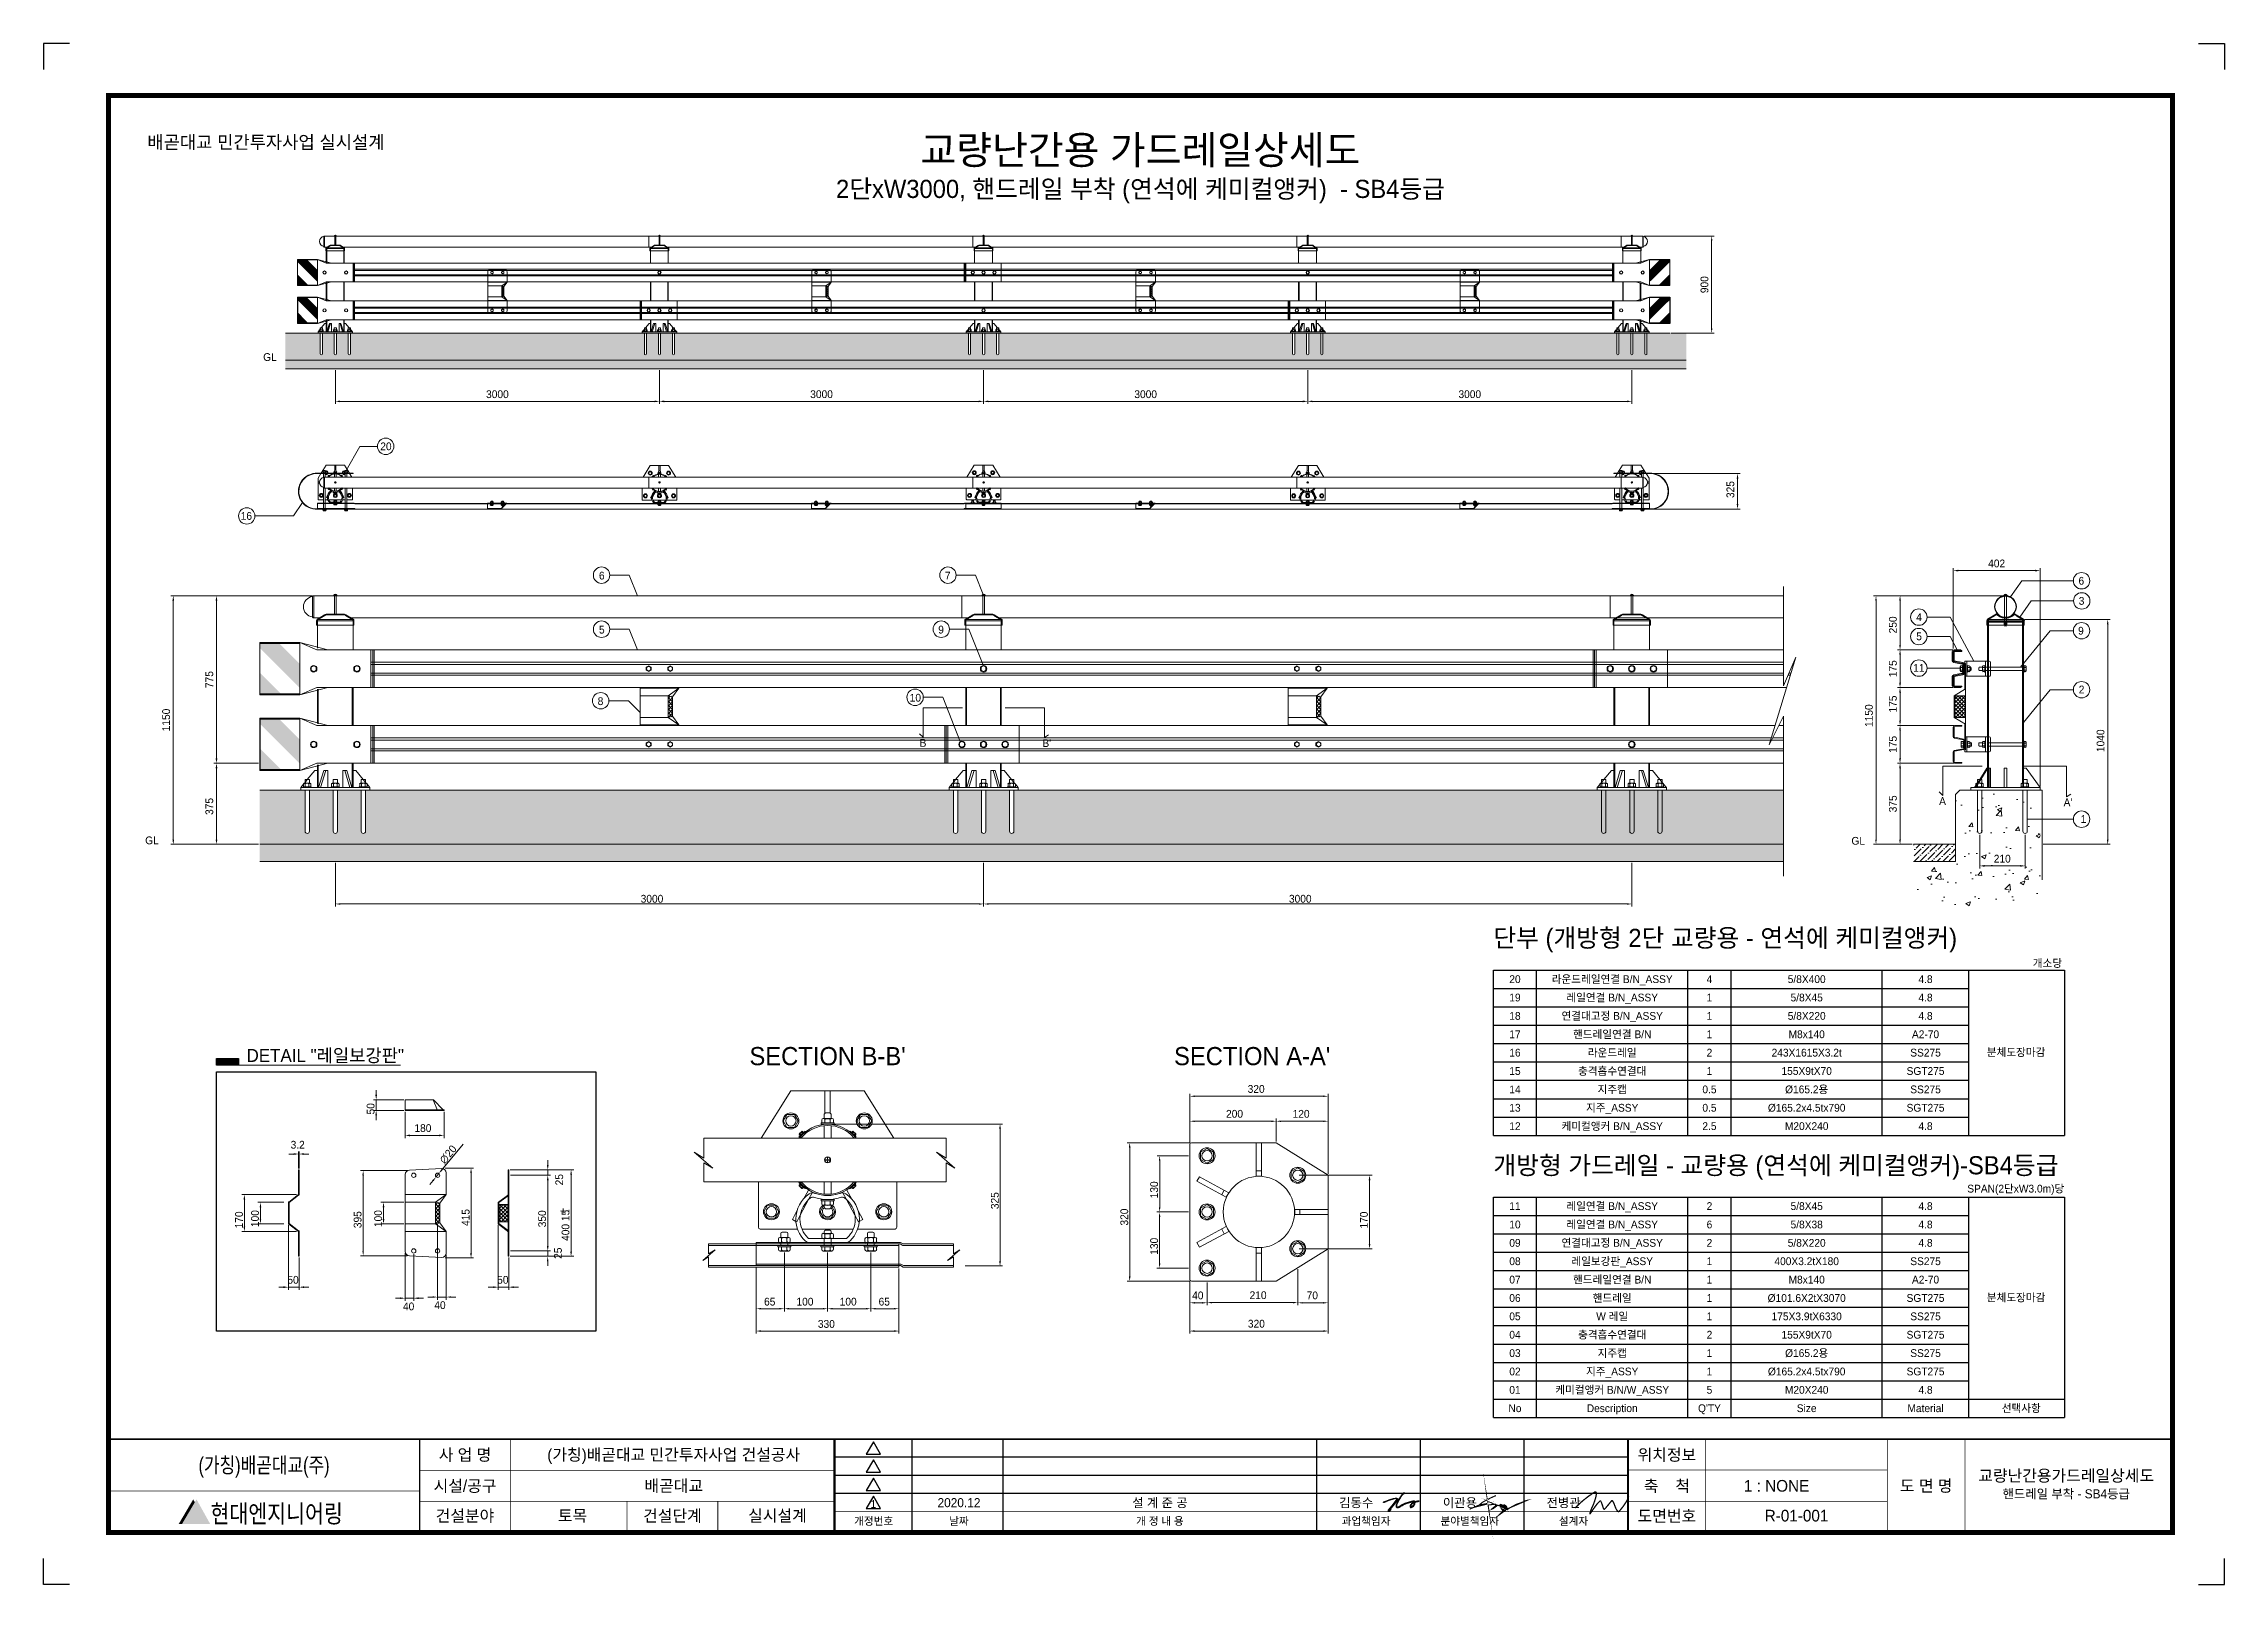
# Model space of a CAD drawing. Header units: millimetres. Extents: x 52484 to 62576, y 42216 to 49344.
import ezdxf
from ezdxf.enums import TextEntityAlignment as Align

# ---------------------------------------------------------------- set-up
doc = ezdxf.new("R2010")
doc.units = ezdxf.units.MM
doc.header["$MEASUREMENT"] = 0
doc.layers.get('0').update_dxf_attribs({"lineweight": 13})
for name, color, linetype in [('CS-TABL-LIN1', 4, 'Continuous'), ('CS-TABL-LIN2', 1, 'Continuous'), ('CS-TABL-TEX2', 7, 'Continuous'), ('CX-BORD', 3, 'Continuous'), ('CX-BORD-LIN1', 4, 'Continuous'), ('CX-BORD-LIN2', 3, 'Continuous'), ('CX-BORD-TEX1', 7, 'Continuous'), ('CX-BORD-TEX2', 6, 'Continuous'), ('CX-BORD-TEX3', 4, 'Continuous'), ('CX-LGND', 3, 'Continuous'), ('CX-LGND-LINE', 4, 'Continuous'), ('CX-MISC', 2, 'Continuous'), ('CZ-TEX1', 6, 'Continuous'), ('D3', 7, 'Continuous'), ('싸인', 7, 'Continuous')]:
    doc.layers.add(name, color=color, linetype=linetype)
for name, color, linetype, lineweight in [('레일보강판', 7, 'Continuous', 13), ('반사지', 2, 'Continuous', 9), ('숨은선', 252, 'Continuous', 9), ('지시선', 1, 'Continuous', 9)]:
    doc.layers.add(name, color=color, linetype=linetype, lineweight=lineweight)
doc.styles.add('MLTMHTXT', font='')
doc.styles.add('T25', font='')
doc.styles.add('TB_BTXT', font='H2HDRM.TTF')
doc.styles.add('TB_TEXT', font='')
doc.styles.add('돋움', font='')
doc.styles.get('MLTMHTXT').set_extended_font_data('Dotum')
doc.styles.get('T25').set_extended_font_data('Dotum')
doc.styles.get('TB_TEXT').set_extended_font_data('Gulim')
doc.styles.get('돋움').set_extended_font_data('Dotum')

msp = doc.modelspace()

# ---------------------------------------------------------------- texts
at = {"style": 'T25'}
for s, p in [('GL', (53500, 47876, 0)), ('20', (54042, 47463, 0)), ('16', (53396, 47141, 0)), ('GL', (52954, 45640, 0))]:
    msp.add_text(s, height=36, dxfattribs=at).set_placement(p)
at = {"color": 7, "style": 'T25'}
for s, p in [('3000', (55247, 45370, 0)), ('3000', (58247, 45370, 0)), ('320', (58056, 44490, 0)), ('200', (57956, 44375, 0)), ('120', (58264, 44375, 0)), ('180', (54200, 44309)), ('3.2', (53627, 44232, 0)), ('50', (53612, 43607)), ('50', (54583, 43607)), ('40', (54147, 43484, 0)), ('40', (54292, 43490)), ('65', (55818, 43506, 0)), ('100', (55968, 43506, 0)), ('100', (56168, 43506, 0)), ('65', (56348, 43506, 0)), ('40', (57799, 43535, 0)), ('210', (58065, 43536, 0)), ('70', (58329, 43535, 0)), ('330', (56067, 43403, 0)), ('320', (58057, 43404, 0))]:
    msp.add_text(s, height=36, dxfattribs=at).set_placement(p)
for s, rotation, p in [('50', 90, (54015, 44390)), ('∅', 50.3588, (54340, 44159, 0)), ('20', 50.3588, (54365, 44189, 0)), ('25', 90, (54888, 44062, 0)), ('325', 90, (56904, 43952, 0)), ('130', 90, (57641, 44002, 0)), ('170', 90, (53406, 43863)), ('100', 90, (53480, 43869, 0)), ('395', 90, (53955, 43864, 0)), ('100', 90, (54050, 43869, 0)), ('415', 90, (54455, 43874, 0)), ('350', 90, (54809, 43868, 0)), ('400 15', 90, (54917, 43805, 0)), ('320', 90, (57503, 43876, 0)), ('170', 90, (58612, 43862, 0)), ('130', 90, (57641, 43741, 0)), ('25', 90, (54882, 43722, 0))]:
    msp.add_text(s, height=36, rotation=rotation, dxfattribs=at).set_placement(p)
at = {"color": 7, "char_height": 36, "attachment_point": 5, "rotation": 90, "style": 'T25'}
for s, insert in [('\\A1;900', (60170, 48229, 0)), ('\\A1;325', (60290, 47281, 0)), ('\\A1;250', (61042, 46655, 0)), ('\\A1;775', (53251, 46402, 0)), ('\\A1;175', (61042, 46452, 0)), ('\\A1;175', (61042, 46289, 0)), ('\\A1;1150', (53051, 46215, 0)), ('\\A1;1150', (60931, 46235, 0)), ('\\A1;175', (61042, 46102, 0)), ('\\A1;1040', (62003, 46119, 0)), ('\\A1;375', (53251, 45815, 0)), ('\\A1;375', (61042, 45827, 0))]:
    msp.add_mtext(s, dxfattribs=dict(at, insert=insert))
at = {"color": 7, "char_height": 36, "attachment_point": 5, "style": 'T25'}
for s, insert in [('\\A1;3000', (54584, 47722, 0)), ('\\A1;3000', (56084, 47722, 0)), ('\\A1;3000', (57584, 47722, 0)), ('\\A1;3000', (59084, 47722, 0)), ('\\A1;402', (61522, 46939, 0)), ('\\A1;210', (61548, 45573, 0))]:
    msp.add_mtext(s, dxfattribs=dict(at, insert=insert))
at = {"layer": 'CS-TABL-TEX2', "style": 'T25'}
for s, p in [('6', (55054, 46865, 0)), ('7', (56655, 46865, 0)), ('6', (61901, 46841, 0)), ('3', (61902, 46748, 0)), ('5', (55054, 46615, 0)), ('9', (56624, 46615, 0)), ('4', (61150, 46673, 0)), ('9', (61899, 46610, 0)), ('5', (61150, 46584, 0)), ('11', (61136, 46438, 0)), ('10', (56492, 46300, 0)), ('2', (61902, 46338, 0)), ('8', (55048, 46284, 0)), ('B', (56538, 46091, 0)), ("B'", (57106, 46090, 0)), ('A', (61256, 45822, 0)), ("A'", (61832, 45816, 0)), ('1', (61911, 45739, 0)), ('GL', (60850, 45638, 0))]:
    msp.add_text(s, height=36, dxfattribs=at).set_placement(p)
at = {"layer": 'CS-TABL-TEX2'}
for s, style, p in [('20', '돋움', (59293, 45016, 0)), ('라운드레일연결 B/N_ASSY', '돋움', (59743, 45016, 0)), ('4', '돋움', (60193, 45016, 0)), ('5/8X400', '돋움', (60643, 45016, 0)), ('4.8', '돋움', (61193, 45016, 0)), ('19', '돋움', (59293, 44931, 0)), ('레일연결 B/N_ASSY', '돋움', (59743, 44931, 0)), ('1', '돋움', (60193, 44931, 0)), ('5/8X45', '돋움', (60643, 44931, 0)), ('4.8', '돋움', (61193, 44931, 0)), ('18', '돋움', (59293, 44846, 0)), ('연결대고정 B/N_ASSY', '돋움', (59743, 44846, 0)), ('1', '돋움', (60193, 44846, 0)), ('5/8X220', '돋움', (60643, 44846, 0)), ('4.8', '돋움', (61193, 44846, 0)), ('17', '돋움', (59293, 44761, 0)), ('핸드레일연결 B/N', '돋움', (59743, 44761, 0)), ('1', '돋움', (60193, 44761, 0)), ('M8x140', '돋움', (60643, 44761, 0)), ('A2-70', '돋움', (61193, 44761, 0)), ('16', '돋움', (59293, 44676, 0)), ('15', '돋움', (59293, 44591, 0)), ('충격흡수연결대', '돋움', (59743, 44591, 0)), ('라운드레일', '돋움', (59743, 44676, 0)), ('2', '돋움', (60193, 44676, 0)), ('1', '돋움', (60193, 44591, 0)), ('243X1615X3.2t', '돋움', (60643, 44676, 0)), ('155X9tX70', '돋움', (60643, 44591, 0)), ('SGT275', '돋움', (61193, 44591, 0)), ('SS275', '돋움', (61193, 44676, 0)), ('14', '돋움', (59293, 44506, 0)), ('지주캡', '돋움', (59743, 44506, 0)), ('0.5', '돋움', (60193, 44506, 0)), ('%%C165.2용', '돋움', (60643, 44506, 0)), ('SS275', '돋움', (61193, 44506, 0)), ('13', '돋움', (59293, 44421, 0)), ('지주_ASSY', '돋움', (59743, 44421, 0)), ('0.5', '돋움', (60193, 44421, 0)), ('%%C165.2x4.5tx790', '돋움', (60643, 44421, 0)), ('SGT275', '돋움', (61193, 44421, 0)), ('12', '돋움', (59293, 44336, 0)), ('케미컬앵커 B/N_ASSY', '돋움', (59743, 44336, 0)), ('2.5', '돋움', (60193, 44336, 0)), ('M20X240', '돋움', (60643, 44336, 0)), ('4.8', '돋움', (61193, 44336, 0)), ('11', 'T25', (59293, 43966, 0)), ('레일연결 B/N_ASSY', 'T25', (59743, 43966, 0)), ('레일연결 B/N_ASSY', '돋움', (59743, 43881, 0)), ('2', '돋움', (60193, 43966, 0)), ('5/8X45', '돋움', (60643, 43966, 0)), ('5/8X38', '돋움', (60643, 43881, 0)), ('4.8', '돋움', (61193, 43966, 0)), ('09', '돋움', (59293, 43796, 0)), ('10', '돋움', (59293, 43881, 0)), ('연결대고정 B/N_ASSY', '돋움', (59743, 43796, 0)), ('6', '돋움', (60193, 43881, 0)), ('2', '돋움', (60193, 43796, 0)), ('5/8X220', '돋움', (60643, 43796, 0)), ('4.8', '돋움', (61193, 43881, 0)), ('4.8', '돋움', (61193, 43796, 0)), ('08', '돋움', (59293, 43711, 0)), ('레일보강판_ASSY', '돋움', (59743, 43711, 0)), ('1', '돋움', (60193, 43711, 0)), ('400X3.2tX180', '돋움', (60643, 43711, 0)), ('SS275', '돋움', (61193, 43711, 0)), ('07', '돋움', (59293, 43626, 0)), ('핸드레일연결 B/N', '돋움', (59743, 43626, 0)), ('1', '돋움', (60193, 43626, 0)), ('M8x140', '돋움', (60643, 43626, 0)), ('A2-70', '돋움', (61193, 43626, 0)), ('06', '돋움', (59293, 43541, 0)), ('핸드레일', '돋움', (59743, 43541, 0)), ('1', '돋움', (60193, 43541, 0)), ('%%C101.6X2tX3070', '돋움', (60643, 43541, 0)), ('SGT275', '돋움', (61193, 43541, 0)), ('05', '돋움', (59293, 43456, 0)), ('W 레일', '돋움', (59743, 43456, 0)), ('1', '돋움', (60193, 43456, 0)), ('175X3.9tX6330', '돋움', (60643, 43456, 0)), ('SS275', '돋움', (61193, 43456, 0)), ('04', '돋움', (59293, 43371, 0)), ('03', '돋움', (59293, 43286, 0)), ('충격흡수연결대', '돋움', (59743, 43371, 0)), ('지주캡', '돋움', (59743, 43286, 0)), ('2', '돋움', (60193, 43371, 0)), ('1', '돋움', (60193, 43286, 0)), ('155X9tX70', '돋움', (60643, 43371, 0)), ('%%C165.2용', '돋움', (60643, 43286, 0)), ('SGT275', '돋움', (61193, 43371, 0)), ('SS275', '돋움', (61193, 43286, 0)), ('02', '돋움', (59293, 43201, 0)), ('지주_ASSY', '돋움', (59743, 43201, 0)), ('1', '돋움', (60193, 43201, 0)), ('%%C165.2x4.5tx790', '돋움', (60643, 43201, 0)), ('SGT275', '돋움', (61193, 43201, 0)), ('01', '돋움', (59293, 43116, 0)), ('케미컬앵커 B/N/W_ASSY', '돋움', (59743, 43116, 0)), ('5', '돋움', (60193, 43116, 0)), ('M20X240', '돋움', (60643, 43116, 0)), ('4.8', '돋움', (61193, 43116, 0)), ('No', '돋움', (59293, 43031, 0)), ('Description', '돋움', (59743, 43031, 0)), ("Q'TY", '돋움', (60193, 43031, 0)), ('Size', '돋움', (60643, 43031, 0)), ('Material', '돋움', (61193, 43031, 0)), ('선택사항', '돋움', (61636, 43031, 0))]:
    msp.add_text(s, height=36, dxfattribs=dict(at, style=style)).set_placement(p, align=Align.MIDDLE_CENTER)
at = {"layer": 'CS-TABL-TEX2', "char_height": 36, "style": '돋움'}
for s, insert, attachment_point in [('{\\C256;개소당}', (61825, 45068, 0), 9), ('분체도장마감', (61612, 44676, 0), 5), ('{\\C256;SPAN(2단xW3.0m)당}', (61835, 44018, 0), 9), ('분체도장마감', (61612, 43541, 0), 5)]:
    msp.add_mtext(s, dxfattribs=dict(at, insert=insert, attachment_point=attachment_point))
at = {"layer": 'CS-TABL-TEX2', "char_height": 36, "attachment_point": 5, "rotation": 90, "style": 'T25'}
for s, insert in [('\\A1;\\pxsm1;+', (54888, 43944, 0)), ('\\A1;\\pxsm1;\\P-', (54881, 43944, 0))]:
    msp.add_mtext(s, dxfattribs=dict(at, insert=insert))
at = {"layer": 'CX-LGND', "style": 'TB_BTXT'}
msp.add_text('DETAIL "레일보강판"', height=60, dxfattribs=at).set_placement((53423, 44633, 0))
at = {"layer": 'CZ-TEX1', "style": 'TB_BTXT'}
for s, p in [("SECTION B-B'", (56112, 44618, 0)), ("SECTION A-A'", (58077, 44618, 0))]:
    msp.add_text(s, height=84, dxfattribs=at).set_placement(p, align=Align.CENTER)
at = {"layer": 'CZ-TEX1', "char_height": 84, "attachment_point": 1, "style": 'TB_BTXT'}
for s, insert, width in [('단부 (개방형 2단 교량용 - 연석에 케미컬앵커)', (59193, 45249, 0), 2437.38), ('개방형 가드레일 - 교량용 (연석에 케미컬앵커)-SB4등급', (59193, 44197, 0), 2765.14)]:
    msp.add_mtext(s, dxfattribs=dict(at, insert=insert, width=width))

# ---------------------------------------------------------------- blocks, each defined once
blk = doc.blocks.new('이관용')
blk.add_hatch(color=256).paths.add_polyline_path([(-4.06, 4.57), (-4.31, 4.32), (-3.74, 4.72), (-3.75, 4.75), (-3.76, 4.78), (-3.77, 4.83), (-3.79, 4.89), (-3.86, 4.97), (-3.94, 5.02), (-4.1, 5), (-4.21, 5.06), (-4.33, 4.98), (-4.5, 5), (-4.52, 4.98), (-4.48, 4.96), (-4.46, 4.97), (-4.31, 4.92), (-4.19, 4.8)])
at = {"const_width": 0.08}
blk.add_lwpolyline([(-4.56, 5.69), (-4.92, 5.53), (-5.49, 5.23), (-5.79, 4.99), (-6.44, 4.72), (-5.77, 5.01), (-5.19, 5.12), (-5.53, 5), (-5.13, 5.1), (-5.11, 4.95), (-5.12, 5.01), (-4.6, 5.08), (-4.52, 5), (-4.88, 4.72), (-4.5, 5), (-4.33, 4.98), (-4.21, 5.06), (-4.1, 5), (-3.94, 5.02), (-3.86, 4.97), (-3.79, 4.89), (-3.77, 4.83), (-3.76, 4.78), (-3.75, 4.75), (-3.73, 4.7), (-3.51, 4.84), (-3.11, 5.06), (-2.92, 5.12), (-2.65, 5.22), (-2.5, 5.3), (-2.4, 5.33), (-2.35, 5.34), (-3.69, 4.76), (-4.31, 4.32), (-4.06, 4.57), (-4.19, 4.8), (-4.31, 4.92), (-4.46, 4.97), (-4.75, 4.76), (-4.85, 4.72), (-4.53, 5), (-4.62, 5.04), (-4.45, 4.95)], dxfattribs=at)
blk = doc.blocks.new('CXBLKA1')
at = {"layer": 'CX-BORD-TEX1', "true_color": 0xf0b400}
h = blk.add_hatch(color=40, dxfattribs=at)
h.dxf.hatch_style = 1
h.paths.add_polyline_path([(58.31, 31.65), (57.7, 32.75), (57.68, 32.75), (52.1, 23.29), (53.38, 23.29)])
at = {"layer": 'CX-BORD-TEX1', "true_color": 0x00b85c}
h = blk.add_hatch(color=112, dxfattribs=at)
h.dxf.hatch_style = 1
h.paths.add_polyline_path([(58.98, 32.75), (58.96, 32.75), (53.38, 23.29), (64.24, 23.29)])
at = {"layer": '싸인'}
h = blk.add_hatch(color=0, dxfattribs=at)
edge = h.paths.add_edge_path()
edge.add_line((524.59, 35.06), (524.72, 35.09))
edge.add_line((524.72, 35.09), (524.78, 35.12))
edge.add_line((524.78, 35.12), (524.78, 35.19))
edge.add_line((524.78, 35.19), (524.74, 35.26))
edge.add_line((524.74, 35.26), (524.68, 35.31))
edge.add_line((524.68, 35.31), (524.55, 35.29))
edge.add_line((524.55, 35.29), (524.4, 35.22))
edge.add_arc((533.45, 26.73), 12.41, 136.84379, 154.03631)
edge.add_arc((531.88, 27.5), 10.66, 154.03631, 163.49652)
edge.add_arc((522.7, 30.22), 1.09, 163.49652, 197.69747)
edge.add_arc((522.07, 30.02), 0.431, 197.69747, 270.37302)
edge.add_arc((522.06, 31.17), 1.58, 270.37302, 299.10629)
edge.add_arc((516.17, 41.76), 13.71, 299.10629, 304.44687)
edge.add_arc((526.06, 27.34), 3.78, 112.56023, 124.44687, ccw=False)
edge.add_arc((530.91, 15.65), 16.44, 99.78784, 112.56023, ccw=False)
edge.add_arc((528.37, 30.38), 1.49, 80.21216, 99.78784, ccw=False)
edge.add_arc((528.6, 31.68), 0.169, 23.22277, 80.21216, ccw=False)
edge.add_arc((528.5, 31.64), 0.277, -14.74731, 23.22277, ccw=False)
edge.add_arc((525.74, 32.37), 3.13, 323.64045, 345.25269, ccw=False)
edge.add_arc((526.4, 31.88), 2.31, 299.61077, 323.64045, ccw=False)
edge.add_arc((527.33, 30.24), 0.421, 254.63534, 299.61077, ccw=False)
edge.add_arc((527.25, 29.95), 0.118, 217.36488, 254.63534, ccw=False)
edge.add_arc((527.32, 29.99), 0.198, 190.57295, 217.36488, ccw=False)
edge.add_arc((527.37, 30.01), 0.254, 169.42705, 190.57295, ccw=False)
edge.add_arc((528.28, 29.84), 1.18, 158.04374, 169.42705, ccw=False)
edge.add_arc((528.21, 29.86), 1.11, 139.01364, 158.04374, ccw=False)
edge.add_arc((530.41, 27.95), 4.02, 127.64305, 139.01364, ccw=False)
edge.add_arc((530.17, 28.26), 3.63, 109.95336, 127.64305, ccw=False)
edge.add_arc((530.89, 26.3), 5.72, 101.49376, 109.95336, ccw=False)
edge.add_arc((528.49, 38.09), 6.32, 281.49376, 287.70733)
edge.add_line((530.41, 32.07), (529.85, 32.06))
edge.add_line((529.85, 32.06), (529.24, 31.96))
edge.add_arc((530.56, 27.44), 4.71, 106.23055, 130.19891)
edge.add_arc((528.7, 29.64), 1.82, 130.19891, 164.3507)
edge.add_arc((527.36, 30.01), 0.441, 164.3507, 228.17851)
edge.add_arc((527.3, 29.94), 0.34, 228.17851, 296.35829)
edge.add_arc((526.13, 32.28), 2.96, 296.35829, 315.15233)
edge.add_arc((526.52, 31.9), 2.41, 315.15233, 337.76634)
edge.add_arc((526.02, 32.1), 2.96, 337.76634, 349.73937)
edge.add_arc((528.54, 31.65), 0.394, 349.73937, 409.30271)
edge.add_line((528.8, 31.95), (528.73, 31.99))
edge.add_line((528.73, 31.99), (528.61, 32.03))
edge.add_line((528.61, 32.03), (528.35, 32.06))
edge.add_line((528.35, 32.06), (528.01, 32.04))
edge.add_line((528.01, 32.04), (527.5, 31.96))
edge.add_line((527.5, 31.96), (526.23, 31.63))
edge.add_line((526.23, 31.63), (524.95, 31.2))
edge.add_line((524.95, 31.2), (524.13, 30.83))
edge.add_line((524.13, 30.83), (523.9, 30.67))
edge.add_line((523.9, 30.67), (523.14, 30.13))
edge.add_line((523.14, 30.13), (522.67, 29.89))
edge.add_line((522.67, 29.89), (522.38, 29.78))
edge.add_line((522.38, 29.78), (522.1, 29.76))
edge.add_line((522.1, 29.76), (521.95, 29.8))
edge.add_line((521.95, 29.8), (521.84, 29.91))
edge.add_line((521.84, 29.91), (521.78, 30.04))
edge.add_line((521.78, 30.04), (521.77, 30.18))
edge.add_line((521.77, 30.18), (521.81, 30.49))
edge.add_line((521.81, 30.49), (521.99, 31.01))
edge.add_line((521.99, 31.01), (522.56, 32.24))
edge.add_line((522.56, 32.24), (523, 33.04))
edge.add_line((523, 33.04), (523.52, 33.89))
edge.add_line((523.52, 33.89), (523.87, 34.36))
edge.add_line((523.87, 34.36), (524.25, 34.77))
edge.add_line((524.25, 34.77), (524.48, 34.99))
edge.add_line((524.48, 34.99), (524.59, 35.06))
h.paths.add_polyline_path([(516.79, 31.77), (517.62, 32.09), (519.34, 32.7), (520.53, 33.07), (521.2, 33.22), (521.65, 33.23), (521.93, 33.17), (522.09, 33.06), (522.14, 32.89), (522.12, 32.7), (521.94, 32.4), (519.72, 29.53), (519.08, 28.74), (518.9, 28.47), (518.83, 28.35), (518.84, 28.31), (518.92, 28.32), (519.05, 28.43), (519.32, 28.63), (519.59, 28.83), (519.68, 28.91), (519.65, 28.83), (519.15, 28.3), (518.9, 28.14), (518.71, 28.15), (518.61, 28.23), (518.59, 28.32), (518.59, 28.42), (518.68, 28.62), (520, 30.24), (521.62, 32.28), (521.92, 32.73), (521.96, 32.86), (521.93, 32.97), (521.9, 33), (521.82, 33.05), (521.57, 33.07), (520.89, 32.99), (518.71, 32.32), (517.77, 31.93), (517.59, 31.84), (516.92, 31.59), (516.77, 31.54), (516.75, 31.6), (516.76, 31.67)])
blk.add_hatch(color=0, dxfattribs=at).paths.add_polyline_path([(528.89, 31.84, 0.008466), (528.74, 31.78, -0.04686), (528.75, 31.75, -0.130825), (528.77, 31.61, -0.011853), (528.93, 31.67, -0.000007), (528.93, 31.67, 0.110697)])
at = {"layer": 'CX-BORD-LIN1', "const_width": 2}
blk.add_lwpolyline([(821, 20), (25, 20), (25, 574), (821, 574)], close=True, dxfattribs=at)
at = {"layer": 'CX-BORD-LIN1'}
for points, const_width in [([(821, 56), (25, 56)], 0.6), ([(145, 20), (145, 56)], 0.6), ([(305, 20), (305, 56)], 0.8), ([(611, 20), (611, 56)], 0.8)]:
    blk.add_lwpolyline(points, dxfattribs=dict(at, const_width=const_width))
at = {"layer": 'CX-BORD-LIN2'}
for p, q in [((335, 20), (335, 56)), ((370, 20), (370, 56))]:
    blk.add_line(p, q, dxfattribs=at)
for points, const_width in [([(180, 20), (180, 56)], 0.3), ([(641, 20), (641, 56)], 0.3), ([(711, 20), (711, 56)], 0.3), ([(741, 20), (741, 56)], 0.3), ([(305, 44), (145, 44)], 0.3), ([(711, 44.11), (611, 44.11)], 0.3), ([(145, 36), (25, 36)], 0.3), ([(305, 32), (145, 32)], 0.3), ([(225, 20), (225, 32)], 0.3), ([(260, 20), (260, 32)], 0.3), ([(611, 28), (305, 28)], 0.2), ([(711, 32), (611, 32)], 0.3)]:
    blk.add_lwpolyline(points, dxfattribs=dict(at, const_width=const_width))
for points in [[(320, 55), (317.26, 50.25), (322.74, 50.25)], [(320, 48), (317.26, 43.25), (322.74, 43.25)], [(320, 41), (317.26, 36.25), (322.74, 36.25)], [(320, 34), (317.26, 29.25), (322.74, 29.25)]]:
    blk.add_lwpolyline(points, close=True, dxfattribs=at)
for points in [[(491, 20), (491, 56)], [(531, 20), (531, 56)], [(571, 20), (571, 56)], [(611, 49), (305, 49)], [(611, 42), (305, 42)], [(611, 35), (305, 35)]]:
    blk.add_lwpolyline(points, dxfattribs=at)
at = {"layer": 'CX-MISC'}
for points in [[(10, 594), (0, 594), (0, 594), (0, 594), (0, 594), (0, 594), (0, 584)], [(831, 594), (841, 594), (841, 594), (841, 594), (841, 594), (841, 594), (841, 584)], [(10, 0), (0, 0), (0, 0), (0, 0), (0, 0), (0, 0), (0, 10)], [(831, 0), (841, 0), (841, 0), (841, 0), (841, 0), (841, 0), (841, 10)]]:
    blk.add_lwpolyline(points, dxfattribs=at)
at = {"layer": '싸인', "color": 0}
blk.add_lwpolyline([(524.59, 35.06), (524.72, 35.09), (524.78, 35.12), (524.78, 35.19), (524.74, 35.26), (524.68, 35.31), (524.55, 35.29), (524.4, 35.22, 0.075158), (522.29, 32.16, 0.041301), (521.66, 30.52, 0.150348), (521.66, 29.89, 0.328182), (522.08, 29.59, 0.126034), (522.83, 29.79, 0.023307), (523.92, 30.46, -0.051912), (524.61, 30.83, -0.055788), (528.12, 31.85, -0.085623), (528.63, 31.85, -0.253918), (528.75, 31.75, -0.167208), (528.77, 31.57, -0.094582), (528.26, 30.51, -0.105235), (527.54, 29.87, -0.198801), (527.22, 29.83, -0.164072), (527.16, 29.87, -0.117437), (527.12, 29.96, -0.092529), (527.12, 30.05, -0.04971), (527.19, 30.28, -0.083226), (527.38, 30.59, -0.049654), (527.96, 31.13, -0.077339), (528.93, 31.67, -0.036929), (529.75, 31.9, 0.027118), (530.41, 32.07), (529.85, 32.06), (529.24, 31.96, 0.104965), (527.52, 31.03, 0.150128), (526.94, 30.13, 0.285933), (527.07, 29.68, 0.306589), (527.45, 29.63, 0.082189), (528.23, 30.2, 0.098994), (528.76, 30.98, 0.05229), (528.93, 31.58, 0.265908), (528.8, 31.95), (528.73, 31.99), (528.61, 32.03), (528.35, 32.06), (528.01, 32.04), (527.5, 31.96), (526.23, 31.63), (524.95, 31.2), (524.13, 30.83), (523.9, 30.67), (523.14, 30.13), (522.67, 29.89), (522.38, 29.78), (522.1, 29.76), (521.95, 29.8), (521.84, 29.91), (521.78, 30.04), (521.77, 30.18), (521.81, 30.49), (521.99, 31.01), (522.56, 32.24), (523, 33.04), (523.52, 33.89), (523.87, 34.36), (524.25, 34.77), (524.48, 34.99)], format="xyb", close=True, dxfattribs=at)
at = {"layer": '싸인', "color": 3, "const_width": 0.5}
blk.add_lwpolyline([(590.66, 29.47, -0.001222), (591.08, 29.89, -0.002396), (591.29, 30.1, -0.000047), (591.9, 30.7, -0.001249), (591.92, 30.72, -0.003642), (592.2, 31, -0.002929), (592.56, 31.33, -0.004201), (592.88, 31.62, -0.003974), (593.22, 31.92, -0.003044), (593.57, 32.22, -0.003288), (593.9, 32.5, -0.00217), (594.24, 32.77, -0.002118), (594.59, 33.05, -0.002511), (594.99, 33.37, -0.003367), (595.29, 33.6, -0.003104), (595.58, 33.82, -0.002209), (596, 34.13, -0.002071), (596.35, 34.38, -0.001963), (596.73, 34.64, -0.004046), (596.76, 34.67, -0.000216), (597.46, 35.14, -0.008711), (597.91, 35.43, -0.012416), (598.23, 35.63, -0.299431), (598.59, 35.6, -0.224991), (598.8, 35.19, -0.0301), (598.79, 34.77, -0.026926), (598.72, 34.31, -0.002463), (598.57, 33.56, -0.014645), (598.54, 33.44, -0.004668), (598.4, 32.95, -0.006261), (598.29, 32.59, -0.003108), (598.13, 32.1, -0.004205), (598.01, 31.75, -0.005377), (597.85, 31.29, -0.006352), (597.7, 30.92, -0.005623), (597.56, 30.58, -0.003873), (597.35, 30.1, -0.008912), (597.17, 29.72, 0.008235), (596.97, 29.3, 0.010242), (596.87, 29.07, 0.003996), (596.65, 28.5, 0.018836), (596.5, 28.06, 0.017711), (596.37, 27.59, 0.043861), (596.32, 27.23, 0.503619), (596.35, 27.21, 0.173064), (596.42, 27.26, 0.012889), (597.04, 28.14, 0.001693), (597.43, 28.73, -0.004494), (597.58, 28.96, -0.002612), (597.92, 29.45, -0.007962), (598.03, 29.6, -0.007984), (598.21, 29.84, 0.003942), (598.58, 30.31, 0.003853), (598.81, 30.62, -0.002957), (599.12, 31.03, -0.020823), (599.22, 31.15, -0.004858), (599.7, 31.67, -0.054612), (600.24, 32.13, -0.262579), (600.4, 32.15, -0.16069), (600.53, 32.03, -0.038285), (600.83, 31.38, -0.00155), (601.05, 30.77, -0.004177), (601.13, 30.54, -0.009482), (601.23, 30.22, 0.005877), (601.39, 29.7, 0.054353), (601.7, 29.03, 0.286911), (601.83, 28.96, 0.166367), (601.98, 29.02, 0.037504), (602.46, 29.53, 0.004261), (602.85, 30.02, -0.010039), (603.01, 30.22, -0.003223), (603.4, 30.67, 0.006606), (603.59, 30.89, 0.001539), (603.69, 31.01, -0.000311), (604.15, 31.58, -0.002293), (604.57, 32.08, -0.006673), (604.72, 32.26, -0.411232), (604.9, 32.27, -0.096205), (605.31, 31.75, -0.008046), (605.58, 31.2, -0.01802), (605.68, 30.95, -0.001739), (605.87, 30.46, 0.002502), (606, 30.12, 0.002525), (606.1, 29.87, 0.001157), (606.33, 29.3, 0.03087), (606.45, 29.06, 0.013636), (606.77, 28.53, 0.096719), (607.19, 28.08, 0.290424), (607.41, 28.07, 0.068819), (607.62, 28.23, 0.027541), (608.06, 28.71, 0.001226), (608.43, 29.18, -0.002791), (608.6, 29.39, -0.00565), (609.01, 29.89, 0.014655), (609.16, 30.08, 0.011494), (609.25, 30.19, 0.002187), (609.66, 30.81, 0.001647), (609.95, 31.25, 0.00238), (610.15, 31.55, 0.014226), (610.42, 32, 0.020747), (610.59, 32.32, 0.002195), (610.61, 32.37, 0.000148), (610.96, 33.13, 0.00161), (611.08, 33.41, 0.000878), (611.32, 33.94)], format="xyb", dxfattribs=at)
at = {"layer": '싸인', "color": 0}
blk.add_lwpolyline([(516.79, 31.77), (517.62, 32.09), (519.34, 32.7), (520.53, 33.07), (521.2, 33.22), (521.65, 33.23), (521.93, 33.17), (522.09, 33.06), (522.14, 32.89), (522.12, 32.7), (521.94, 32.4), (519.72, 29.53), (519.08, 28.74), (518.9, 28.47), (518.83, 28.35), (518.84, 28.31), (518.92, 28.32), (519.05, 28.43), (519.32, 28.63), (519.59, 28.83), (519.68, 28.91), (519.65, 28.83), (519.15, 28.3), (518.9, 28.14), (518.71, 28.15), (518.61, 28.23), (518.59, 28.32), (518.59, 28.42), (518.68, 28.62), (520, 30.24), (521.62, 32.28), (521.92, 32.73), (521.96, 32.86), (521.93, 32.97), (521.9, 33), (521.82, 33.05), (521.57, 33.07), (520.89, 32.99), (518.71, 32.32), (517.77, 31.93), (517.59, 31.84), (516.92, 31.59), (516.77, 31.54), (516.75, 31.6), (516.76, 31.67)], close=True, dxfattribs=at)
at = {"xscale": 5.384407746340116, "yscale": 5.384407746340145, "zscale": 5.384407746340147}
blk.add_blockref('이관용', (584.62, 3.6), dxfattribs=at)
at = {"layer": 'CX-BORD-TEX1', "color": 152, "style": 'T25', "width": 0.83}
blk.add_text('현대엔지니어링', height=7, dxfattribs=at).set_placement((64.35, 23.77))
at = {"layer": 'CX-BORD-TEX1', "style": 'T25'}
blk.add_attdef('UD_TITLE', text='', height=10, dxfattribs=at).set_placement((423, 553), align=Align.MIDDLE_CENTER)
at = {"layer": 'CX-BORD-TEX1', "style": 'T25', "width": 0.8, "flags": 4}
blk.add_attdef('EI_NAME', (69.69, 43.65), '', height=6, dxfattribs=at)
at = {"layer": 'CX-BORD-TEX1', "style": 'T25', "flags": 4}
blk.add_attdef('CI_NAME', text='', height=5, dxfattribs=at).set_placement((85, 28), align=Align.MIDDLE_CENTER)
at = {"layer": 'CX-BORD-TEX2', "style": 'T25'}
blk.add_attdef('PI_CNAME', text='', height=5, dxfattribs=at).set_placement((40, 552), align=Align.BOTTOM_LEFT)
blk.add_attdef('UD_SUBTITLE', text='', height=7, dxfattribs=at).set_placement((423, 538), align=Align.MIDDLE_CENTER)
at = {"layer": 'CX-BORD-TEX3', "style": 'T25'}
for s, height, p in [('사 업 명', 4.5, (162.5, 50)), ('위치정보', 4.5, (626, 50)), ('시설/공구', 4.5, (162.5, 38)), ('축    척', 4.5, (626, 38)), ('건설분야', 4.5, (162.5, 26.5)), ('건설단계', 4.5, (242.5, 26.5)), ('개정번호', 3, (320.1, 24.5)), ('날짜', 3, (353, 24.5)), ('개 정 내 용', 3, (430.5, 24.5)), ('과업책임자', 3, (510, 24.5)), ('분야별책임자', 3, (550, 24.5)), ('설계자', 3, (590, 24.5)), ('도면번호', 4.5, (626, 26.5))]:
    blk.add_text(s, height=height, dxfattribs=at).set_placement(p, align=Align.MIDDLE)
blk.add_text('도 면 명', height=4.5, dxfattribs=at).set_placement((726, 38), align=Align.MIDDLE_CENTER)
blk.add_attdef('UD_CDNAME', text='', height=4, dxfattribs=at).set_placement((42, 544), align=Align.BOTTOM_LEFT)
at = {"layer": 'CX-BORD-TEX3'}
for tag, height, style, p in [('PI_TITLE', 4.5, 'T25', (243, 50)), ('DC_RNUM4', 3, 'T25', (320, 52)), ('DC_RDATE4', 3.5, 'T25', (353, 52.5)), ('DC_RAPP4', 3.5, 'T25', (510, 52.5)), ('DC_RCHK4', 3.5, 'T25', (550, 52.5)), ('DC_RDGN4', 3.5, 'T25', (590, 52.5)), ('UD_CDIST', 4.5, 'T25', (676, 50)), ('DC_RNUM3', 3, 'T25', (320, 45)), ('DC_RDATE3', 3.5, 'T25', (353, 45.4)), ('DC_RAPP3', 3.5, 'T25', (510, 45.4)), ('DC_RCHK3', 3.5, 'T25', (550, 45.4)), ('DC_RDGN3', 3.5, 'T25', (590, 45.4)), ('FI_NAME', 4.5, 'T25', (781, 44.87)), ('PI_CDNAME', 4.5, 'T25', (243, 38)), ('DC_RNUM2', 3, 'T25', (320, 38)), ('DC_RDATE2', 3.5, 'T25', (353, 38.5)), ('DC_RAPP2', 3.5, 'T25', (510, 38.5)), ('DC_RCHK2', 3.5, 'T25', (550, 38.5)), ('DC_RDGN2', 3.5, 'T25', (590, 38.5)), ('DA_HSCALE', 4.5, 'T25', (658.5, 38)), ('DA_VSCALE', 4.5, 'T25', (693, 38)), ('DI_TITLE', 4.5, 'T25', (781, 37.87)), ('PA_CCLASS', 4.5, 'T25', (204, 26.5)), ('PI_STAGE', 4.5, 'T25', (283, 26.5)), ('DC_RNUM1', 3, 'T25', (320, 31)), ('DC_RDATE1', 3.5, 'T25', (353, 31.5)), ('DC_RAPP1', 3.5, 'T25', (510, 31.5)), ('DC_RCHK1', 3.5, 'TB_TEXT', (550, 31.5)), ('DC_RDGN1', 3.5, 'TB_TEXT', (590, 31.5)), ('DI_DRWNO', 4.5, 'T25', (676, 26.5)), ('DI_SUBTITLE', 3.5, 'T25', (781, 30.87))]:
    blk.add_attdef(tag, text='', height=height, dxfattribs=dict(at, style=style)).set_placement(p, align=Align.MIDDLE_CENTER)
at = {"layer": 'CX-BORD-TEX3', "style": 'T25'}
for tag, p in [('DC_RDES4', (377, 52.5)), ('DC_RDES3', (377, 45.4)), ('DC_RDES2', (377, 38.5)), ('DC_RDES1', (377, 31.5))]:
    blk.add_attdef(tag, text='', height=3.5, dxfattribs=at).set_placement(p, align=Align.MIDDLE_LEFT)
at = {"layer": 'CX-BORD-TEX3', "style": 'T25', "flags": 1}
for tag, p in [('PI_ID', (24, 16)), ('PI_CCODE', (31, 16)), ('PA_DSDATE', (47, 16)), ('PA_DEDATE', (64, 16)), ('PA_CSDATE', (81, 16)), ('PA_CEDATE', (98, 16)), ('PA_CFDATE', (114, 16)), ('EI_ENAME', (132, 16)), ('EI_DEPT', (146, 16)), ('EI_PERSON', (158, 16)), ('EI_EMAIL', (174, 16)), ('CI_CATEG', (189, 16)), ('CI_ROLE', (204, 16)), ('CI_ONAME', (216, 16)), ('CI_ADDR', (232, 16)), ('CI_TEL', (246, 16)), ('CI_FAX', (257, 16)), ('CI_HPADDR', (270, 16)), ('CI_CODE', (287, 16)), ('CI_DEPT', (300, 16)), ('CI_PERSON', (312, 16)), ('CI_EMAIL', (329, 16)), ('CI_PROLE', (342, 16)), ('DI_MANCODE', (357, 16)), ('DI_CATEG', (377, 16)), ('DI_LDATE', (392, 16)), ('DI_PCLASS', (407, 16)), ('DI_MMCLASS', (424, 16)), ('DI_MSCLASS', (443, 16)), ('DI_ECLASS', (462, 16)), ('DI_FNAME', (478, 16)), ('DC_ONAME', (493, 16)), ('DC_NNAME', (510, 16)), ('FI_CODE', (529, 16)), ('FI_CLASS', (545, 16)), ('FI_ICODE1', (563, 16)), ('FI_ICODE2', (581, 16)), ('------------', (597, 16))]:
    blk.add_attdef(tag, p, '', height=2, dxfattribs=at)

# ---------------------------------------------------------------- hatches: boundary and pattern name
at = {"layer": 'CX-LGND-LINE'}
msp.add_hatch(color=7, dxfattribs=at).paths.add_polyline_path([(53386, 44618), (53386, 44649), (53284, 44649), (53284, 44618)])
at = {"layer": '반사지', "lineweight": 9}
h = msp.add_hatch(color=256, dxfattribs=at)
h.paths.add_polyline_path([(53708, 48227), (53659, 48227), (53659, 48277)])
h.paths.add_polyline_path([(53659, 48344), (53704, 48344), (53751, 48297), (53751, 48241), (53659, 48333)])
h = msp.add_hatch(color=256, dxfattribs=at)
h.paths.add_polyline_path([(59959, 48227), (60009, 48227), (60009, 48277)])
h.paths.add_polyline_path([(60009, 48344), (59963, 48344), (59916, 48297), (59916, 48241), (60009, 48333)])
h = msp.add_hatch(color=256, dxfattribs=at)
h.paths.add_polyline_path([(53708, 48052), (53659, 48052), (53659, 48102)])
h.paths.add_polyline_path([(53659, 48169), (53704, 48169), (53751, 48122), (53751, 48066), (53659, 48158)])
h = msp.add_hatch(color=256, dxfattribs=at)
h.paths.add_polyline_path([(59959, 48052), (60009, 48052), (60009, 48102)])
h.paths.add_polyline_path([(60009, 48169), (59963, 48169), (59916, 48122), (59916, 48066), (60009, 48158)])
h = msp.add_hatch(color=256, dxfattribs=at)
h.paths.add_polyline_path([(53583, 46336), (53484, 46336), (53484, 46435)])
h.paths.add_polyline_path([(53484, 46569), (53575, 46569), (53669, 46475), (53669, 46363), (53484, 46548)])
h = msp.add_hatch(color=256, dxfattribs=at)
h.paths.add_polyline_path([(53583, 45986), (53484, 45986), (53484, 46085)])
h.paths.add_polyline_path([(53484, 46219), (53575, 46219), (53669, 46125), (53669, 46013), (53484, 46198)])
at = {"layer": '숨은선'}
h = msp.add_hatch(dxfattribs=at)
h.set_pattern_fill('AR-CONC', color=256, scale=30, style=0)
h.set_pattern_definition([(50, (1749.08, 24960.75), (215.17805, -18.82564), [22.5, -247.5]), (355, (1749.08, 24960.75), (-41.6254, 225.65764), [18, -198]), (100.45144, (1767, 24959.19), (173.55265, 206.832), [19.12206, -210.3426]), (46.1842, (1749.08, 25020.75), (320.1724, -49.6558), [33.75, -371.25]), (96.63564, (1775.76, 25016.62), (280.3986, 292.2356), [28.6831, -315.5141]), (351.18416, (1749.08, 25020.75), (280.3986, 292.2356), [27, -297]), (21, (1779.08, 25005.75), (179.0721, -120.78567), [22.5, -247.5]), (326, (1779.08, 25005.75), (72.9946, 217.545), [18, -198]), (71.45144, (1794, 24995.69), (252.0667, 96.75935), [19.12206, -210.3426]), (37.5, (1749.08, 24960.755), (3.64796, 99.86816), [0, -195.6, 0, -201, 0, -198.75]), (7.5, (1749.08, 24960.75), (78.92086, 118.32351), [0, -114.6, 0, -191.1, 0, -75.75]), (327.5, (1682.18, 24960.755), (160.14673, -6.76646), [0, -75, 0, -234, 0, -310.5]), (317.5, (1652.18, 24960.75), (174.95585, 30.0315), [0, -97.5, 0, -155.4, 0, -220.5])])
h.paths.add_polyline_path([(53904, 48004), (53904, 47909, -1), (53894, 47909), (53894, 48004), (53839, 48004), (53839, 47909, -1), (53829, 47909), (53829, 48004), (53774, 48004), (53774, 47909, -1), (53764, 47909), (53764, 48004), (53603, 48004), (53603, 47879), (60086, 47879), (60086, 48004), (59904, 48004), (59904, 47909, -1), (59894, 47909), (59894, 48004), (59839, 48004), (59839, 47909, -1), (59829, 47909), (59829, 48004), (59774, 48004), (59774, 47909, -1), (59764, 47909), (59764, 48004), (58404, 48004), (58404, 47909, -1), (58394, 47909), (58394, 48004), (58339, 48004), (58339, 47909, -1), (58329, 47909), (58329, 48004), (58274, 48004), (58274, 47909, -1), (58264, 47909), (58264, 48004), (56904, 48004), (56904, 47909, -1), (56894, 47909), (56894, 48004), (56839, 48004), (56839, 47909, -1), (56829, 47909), (56829, 48004), (56774, 48004), (56774, 47909, -1), (56764, 47909), (56764, 48004), (55404, 48004), (55404, 47909, -1), (55394, 47909), (55394, 48004), (55339, 48004), (55339, 47909, -1), (55329, 47909), (55329, 48004), (55274, 48004), (55274, 47909, -1), (55264, 47909), (55264, 48004)])
h = msp.add_hatch(dxfattribs=at)
h.set_pattern_fill('ANSI36', color=256, scale=150, style=0)
h.set_pattern_definition([(45, (1749.078, 24960.755), (9.943689, 36.4601934), [46.875, -9.375, 0, -9.375])])
h.paths.add_polyline_path([(53603, 47879), (53603, 47839), (60086, 47839), (60086, 47879)])
h = msp.add_hatch(dxfattribs=at)
h.set_pattern_fill('AR-CONC', color=256, scale=30, style=0)
h.set_pattern_definition([(50, (984.88, 24472.34), (215.17805, -18.82564), [22.5, -247.5]), (355, (984.88, 24472.34), (-41.6254, 225.65764), [18, -198]), (100.45144, (1002.82, 24470.77), (173.55265, 206.832), [19.12206, -210.3426]), (46.1842, (984.88, 24532.34), (320.1724, -49.6558), [33.75, -371.25]), (96.63564, (1011.57, 24528.2), (280.3986, 292.2356), [28.6831, -315.5141]), (351.18416, (984.9, 24532.34), (280.3986, 292.2356), [27, -297]), (21, (1014.88, 24517.34), (179.0721, -120.78567), [22.5, -247.5]), (326, (1014.88, 24517.34), (72.9946, 217.545), [18, -198]), (71.45144, (1029.8, 24507.27), (252.0667, 96.75935), [19.12206, -210.3426]), (37.5, (984.885, 24472.34), (3.64796, 99.86816), [0, -195.6, 0, -201, 0, -198.75]), (7.5, (984.88, 24472.34), (78.92086, 118.32351), [0, -114.6, 0, -191.1, 0, -75.75]), (327.5, (917.985, 24472.34), (160.14673, -6.76646), [0, -75, 0, -234, 0, -310.5]), (317.5, (887.98, 24472.34), (174.95585, 30.0315), [0, -97.5, 0, -155.4, 0, -220.5])])
edge = h.paths.add_edge_path()
edge.add_line((56357, 45890), (53974, 45890))
edge.add_line((53974, 45890), (53974, 45700))
edge.add_arc((53964, 45700), 10, 180, 360, ccw=False)
edge.add_line((53954, 45700), (53954, 45890))
edge.add_line((53954, 45890), (53844, 45890))
edge.add_line((53844, 45890), (53844, 45700))
edge.add_arc((53834, 45700), 10, 180, 360, ccw=False)
edge.add_line((53824, 45700), (53824, 45890))
edge.add_line((53824, 45890), (53714, 45890))
edge.add_line((53714, 45890), (53714, 45700))
edge.add_arc((53704, 45700), 10, 180, 360, ccw=False)
edge.add_line((53694, 45700), (53694, 45890))
edge.add_line((53694, 45890), (53484, 45890))
edge.add_line((53484, 45890), (53484, 45640))
edge.add_line((53484, 45640), (56357, 45640))
edge.add_line((56357, 45640), (56357, 45890))
edge = h.paths.add_edge_path()
edge.add_line((56694, 45890), (56357, 45890))
edge.add_line((56357, 45890), (56357, 45640))
edge.add_line((56357, 45640), (60535, 45640))
edge.add_line((60535, 45640), (60535, 45890))
edge.add_line((60535, 45890), (56974, 45890))
edge.add_line((56974, 45890), (56974, 45700))
edge.add_arc((56964, 45700), 10, 180, 360, ccw=False)
edge.add_line((56954, 45700), (56954, 45890))
edge.add_line((56954, 45890), (56844, 45890))
edge.add_line((56844, 45890), (56844, 45700))
edge.add_arc((56834, 45700), 10, 180, 360, ccw=False)
edge.add_line((56824, 45700), (56824, 45890))
edge.add_line((56824, 45890), (56714, 45890))
edge.add_line((56714, 45890), (56714, 45700))
edge.add_arc((56704, 45700), 10, 180, 360, ccw=False)
edge.add_line((56694, 45700), (56694, 45890))
h = msp.add_hatch(dxfattribs=at)
h.set_pattern_fill('AR-CONC', color=256, scale=30, style=0)
h.set_pattern_definition([(50, (-1629.78, 7499.03), (215.17805, -18.82564), [22.5, -247.5]), (355, (-1629.78, 7499.03), (-41.6254, 225.65764), [18, -198]), (100.4514, (-1611.85, 7497.46), (173.5528, 206.83186), [19.12206, -210.34263]), (46.1842, (-1629.78, 7559.03), (320.1723, -49.6557), [33.75, -371.25]), (96.6356, (-1603.1, 7554.9), (280.3988, 292.2354), [28.6831, -315.5139]), (351.1842, (-1629.78, 7559.03), (280.3986, 292.2356), [27, -297]), (21, (-1599.78, 7544.03), (179.0721, -120.78567), [22.5, -247.5]), (326, (-1599.78, 7544.03), (72.9946, 217.545), [18, -198]), (71.4514, (-1584.85, 7533.97), (252.0668, 96.75915), [19.12206, -210.34263]), (37.5, (-1629.78, 7499.03), (3.64796, 99.86816), [0, -195.6, 0, -201, 0, -198.75]), (7.5, (-1629.78, 7499.03), (78.92086, 118.32351), [0, -114.6, 0, -191.1, 0, -75.75]), (327.5, (-1696.68, 7499.03), (160.14673, -6.76646), [0, -75, 0, -234, 0, -310.5]), (317.5, (-1726.68, 7499.03), (174.95585, 30.0315), [0, -97.5, 0, -155.4, 0, -220.5])])
h.paths.add_polyline_path([(61476, 45437), (61603, 45437), (61603, 45369), (61476, 45369)], flags=24)
h.paths.add_polyline_path([(61325, 45426), (61430, 45426), (61430, 45359), (61325, 45359)], flags=24)
edge = h.paths.add_edge_path()
edge.add_line((61732, 45350), (61732, 45547))
edge.add_line((61732, 45547), (61723, 45547))
edge.add_line((61723, 45547), (61723, 45877))
edge.add_line((61723, 45877), (61718, 45877))
edge.add_line((61718, 45877), (61718, 45877))
edge.add_line((61718, 45877), (61603, 45877))
edge.add_line((61603, 45877), (61603, 45687))
edge.add_arc((61593, 45687), 10, 180, 360, ccw=False)
edge.add_line((61583, 45687), (61583, 45877))
edge.add_line((61583, 45877), (61484, 45877))
edge.add_line((61484, 45877), (61484, 45687))
edge.add_arc((61474, 45687), 10, 180, 360, ccw=False)
edge.add_line((61464, 45687), (61464, 45877))
edge.add_line((61464, 45877), (61343, 45877))
edge.add_line((61343, 45877), (61323, 45857))
edge.add_line((61323, 45857), (61323, 45547))
edge.add_line((61323, 45547), (61129, 45547))
edge.add_line((61129, 45547), (61129, 45350))
edge.add_line((61129, 45350), (61732, 45350))
h = msp.add_hatch(dxfattribs=at)
h.set_pattern_fill('ANSI36', color=256, scale=150, style=0)
h.set_pattern_definition([(45, (984.885, 24472.338), (9.943689, 36.4601934), [46.875, -9.375, 0, -9.375])])
h.paths.add_polyline_path([(60535, 45640), (56357, 45640), (56357, 45560), (60535, 45560)])
h.paths.add_polyline_path([(53484, 45640), (53484, 45560), (56357, 45560), (56357, 45640)])
h = msp.add_hatch(dxfattribs=at)
h.set_pattern_fill('ANSI36', color=256, scale=150, style=0)
h.set_pattern_definition([(45, (-1621.176, 7511.622), (9.943689, 36.4601934), [46.875, -9.375, 0, -9.375])])
h.paths.add_polyline_path([(61137, 45640), (61332, 45640), (61332, 45560), (61137, 45560)])

# ---------------------------------------------------------------- linework, layer by layer
for p, q in [((53781, 48453, 0), (53781, 48404, 0)), ((53781, 48453, 0), (53781, 48404, 0)), ((59884, 48454, 0), (53784, 48454, 0)), ((53784, 48454, 0), (53784, 48403, 0)), ((55284, 48454, 0), (55284, 48403, 0)), ((56784, 48454, 0), (56784, 48403, 0)), ((58284, 48454, 0), (58284, 48403, 0)), ((59784, 48454, 0), (59784, 48403, 0)), ((59884, 48454, 0), (59884, 48403, 0)), ((59886, 48453, 0), (59886, 48404, 0)), ((59886, 48453, 0), (59886, 48404, 0)), ((53659, 48225, 0), (53659, 48346, 0)), ((53751, 48344, 0), (53751, 48227, 0)), ((53798, 48403, 0), (53782, 48403, 0)), ((53798, 48403, 0), (53784, 48403, 0)), ((53790, 48396, 0), (53790, 48386, 0)), ((53790, 48386, 0), (53877, 48386, 0)), ((53792, 48399, 0), (53809, 48410, 0)), ((53792, 48399, 0), (53792, 48329, 0)), ((53792, 48394, 0), (53792, 48333, 0)), ((53792, 48385, 0), (53792, 48333, 0)), ((53813, 48411, 0), (53855, 48411, 0)), ((53858, 48410, 0), (53875, 48399, 0)), ((55298, 48403, 0), (53869, 48403, 0)), ((53875, 48399, 0), (53875, 48329, 0)), ((53875, 48394, 0), (53875, 48329, 0)), ((53875, 48385, 0), (53875, 48329, 0)), ((53877, 48396, 0), (53877, 48386, 0)), ((55290, 48396, 0), (55290, 48386, 0)), ((55290, 48386, 0), (55377, 48386, 0)), ((55292, 48399, 0), (55309, 48410, 0)), ((55292, 48386, 0), (55292, 48329, 0)), ((55292, 48385, 0), (55292, 48329, 0)), ((55313, 48411, 0), (55355, 48411, 0)), ((55358, 48410, 0), (55375, 48399, 0)), ((56798, 48403, 0), (55369, 48403, 0)), ((55375, 48386, 0), (55375, 48329, 0)), ((55375, 48385, 0), (55375, 48329, 0)), ((55377, 48396, 0), (55377, 48386, 0)), ((56790, 48396, 0), (56790, 48386, 0)), ((56790, 48386, 0), (56877, 48386, 0)), ((56792, 48399, 0), (56809, 48410, 0)), ((56792, 48386, 0), (56792, 48329, 0)), ((56792, 48385, 0), (56792, 48329, 0)), ((56813, 48411, 0), (56855, 48411, 0)), ((56858, 48410, 0), (56875, 48399, 0)), ((58298, 48403, 0), (56869, 48403, 0)), ((56875, 48386, 0), (56875, 48329, 0)), ((56875, 48385, 0), (56875, 48329, 0)), ((56877, 48396, 0), (56877, 48386, 0)), ((58290, 48396, 0), (58290, 48386, 0)), ((58290, 48386, 0), (58377, 48386, 0)), ((58292, 48399, 0), (58309, 48410, 0)), ((58292, 48386, 0), (58292, 48329, 0)), ((58292, 48385, 0), (58292, 48329, 0)), ((58313, 48411, 0), (58355, 48411, 0)), ((58358, 48410, 0), (58375, 48399, 0)), ((59798, 48403, 0), (58369, 48403, 0)), ((58375, 48386, 0), (58375, 48329, 0)), ((58375, 48385, 0), (58375, 48329, 0)), ((58377, 48396, 0), (58377, 48386, 0)), ((59790, 48396, 0), (59790, 48386, 0)), ((59790, 48386, 0), (59877, 48386, 0)), ((59792, 48399, 0), (59809, 48410, 0)), ((59792, 48386, 0), (59792, 48329, 0)), ((59792, 48385, 0), (59792, 48329, 0)), ((59813, 48411, 0), (59855, 48411, 0)), ((59858, 48410, 0), (59875, 48399, 0)), ((59885, 48403, 0), (59869, 48403, 0)), ((59875, 48386, 0), (59875, 48329, 0)), ((59875, 48385, 0), (59875, 48329, 0)), ((59877, 48396, 0), (59877, 48386, 0)), ((59916, 48344, 0), (59916, 48227, 0)), ((60009, 48346, 0), (60009, 48225, 0)), ((53778, 48289, 0), (53784, 48292, 0)), ((53778, 48289, 0), (53784, 48292, 0)), ((53778, 48289, 0), (53784, 48292, 0)), ((53778, 48289, 0), (53784, 48292, 0)), ((53778, 48282, 0), (53778, 48289, 0)), ((53778, 48282, 0), (53778, 48289, 0)), ((53778, 48282, 0), (53778, 48289, 0)), ((53778, 48282, 0), (53778, 48289, 0)), ((53784, 48279, 0), (53778, 48282, 0)), ((53784, 48279, 0), (53778, 48282, 0)), ((53784, 48279, 0), (53778, 48282, 0)), ((53784, 48279, 0), (53778, 48282, 0)), ((53784, 48292, 0), (53790, 48289, 0)), ((53784, 48292, 0), (53790, 48289, 0)), ((53784, 48292, 0), (53790, 48289, 0)), ((53784, 48292, 0), (53790, 48289, 0)), ((53790, 48282, 0), (53784, 48279, 0)), ((53790, 48282, 0), (53784, 48279, 0)), ((53790, 48282, 0), (53784, 48279, 0)), ((53790, 48282, 0), (53784, 48279, 0)), ((53790, 48289, 0), (53790, 48282, 0)), ((53790, 48289, 0), (53790, 48282, 0)), ((53790, 48289, 0), (53790, 48282, 0)), ((53790, 48289, 0), (53790, 48282, 0)), ((59876, 48329, 0), (53791, 48329, 0)), ((59876, 48242, 0), (53791, 48242, 0)), ((53792, 48242, 0), (53792, 48158, 0)), ((53875, 48242, 0), (53875, 48154, 0)), ((53878, 48289, 0), (53884, 48292, 0)), ((53878, 48289, 0), (53884, 48292, 0)), ((53878, 48289, 0), (53884, 48292, 0)), ((53878, 48289, 0), (53884, 48292, 0)), ((53878, 48282, 0), (53878, 48289, 0)), ((53878, 48282, 0), (53878, 48289, 0)), ((53878, 48282, 0), (53878, 48289, 0)), ((53878, 48282, 0), (53878, 48289, 0)), ((53884, 48279, 0), (53878, 48282, 0)), ((53884, 48279, 0), (53878, 48282, 0)), ((53884, 48279, 0), (53878, 48282, 0)), ((53884, 48279, 0), (53878, 48282, 0)), ((53884, 48292, 0), (53890, 48289, 0)), ((53884, 48292, 0), (53890, 48289, 0)), ((53884, 48292, 0), (53890, 48289, 0)), ((53884, 48292, 0), (53890, 48289, 0)), ((53890, 48282, 0), (53884, 48279, 0)), ((53890, 48282, 0), (53884, 48279, 0)), ((53890, 48282, 0), (53884, 48279, 0)), ((53890, 48282, 0), (53884, 48279, 0)), ((53890, 48289, 0), (53890, 48282, 0)), ((53890, 48289, 0), (53890, 48282, 0)), ((53890, 48289, 0), (53890, 48282, 0)), ((53890, 48289, 0), (53890, 48282, 0)), ((53916, 48242, 0), (53916, 48329, 0)), ((53916, 48242, 0), (53916, 48329, 0)), ((53920, 48242, 0), (53920, 48329, 0)), ((53920, 48242, 0), (53920, 48329, 0)), ((53923, 48242, 0), (53923, 48329, 0)), ((53923, 48242, 0), (53923, 48329, 0)), ((54539, 48154, 0), (54539, 48242, 0)), ((54553, 48289, 0), (54559, 48292, 0)), ((54553, 48282, 0), (54553, 48289, 0)), ((54559, 48279, 0), (54553, 48282, 0)), ((54559, 48292, 0), (54564, 48289, 0)), ((54564, 48282, 0), (54559, 48279, 0)), ((54564, 48289, 0), (54564, 48282, 0)), ((54609, 48292, 0), (54603, 48289, 0)), ((54603, 48289, 0), (54603, 48282, 0)), ((54603, 48282, 0), (54609, 48279, 0)), ((54614, 48289, 0), (54609, 48292, 0)), ((54609, 48279, 0), (54614, 48282, 0)), ((54614, 48282, 0), (54614, 48289, 0)), ((54629, 48240, 0), (54629, 48242, 0)), ((55292, 48242, 0), (55292, 48154, 0)), ((55328, 48289, 0), (55334, 48292, 0)), ((55328, 48282, 0), (55328, 48289, 0)), ((55334, 48279, 0), (55328, 48282, 0)), ((55334, 48292, 0), (55339, 48289, 0)), ((55339, 48282, 0), (55334, 48279, 0)), ((55339, 48289, 0), (55339, 48282, 0)), ((55375, 48242, 0), (55375, 48154, 0)), ((56039, 48154, 0), (56039, 48242, 0)), ((56053, 48289, 0), (56059, 48292, 0)), ((56053, 48282, 0), (56053, 48289, 0)), ((56059, 48279, 0), (56053, 48282, 0)), ((56059, 48292, 0), (56064, 48289, 0)), ((56064, 48282, 0), (56059, 48279, 0)), ((56064, 48289, 0), (56064, 48282, 0)), ((56109, 48292, 0), (56103, 48289, 0)), ((56103, 48289, 0), (56103, 48282, 0)), ((56103, 48282, 0), (56109, 48279, 0)), ((56114, 48289, 0), (56109, 48292, 0)), ((56109, 48279, 0), (56114, 48282, 0)), ((56114, 48282, 0), (56114, 48289, 0)), ((56129, 48240, 0), (56129, 48242, 0)), ((56744, 48329, 0), (56744, 48242, 0)), ((56747, 48329, 0), (56747, 48242, 0)), ((56751, 48329, 0), (56751, 48242, 0)), ((56778, 48289, 0), (56784, 48292, 0)), ((56778, 48289, 0), (56784, 48292, 0)), ((56778, 48282, 0), (56778, 48289, 0)), ((56778, 48282, 0), (56778, 48289, 0)), ((56784, 48279, 0), (56778, 48282, 0)), ((56784, 48279, 0), (56778, 48282, 0)), ((56784, 48292, 0), (56790, 48289, 0)), ((56784, 48292, 0), (56790, 48289, 0)), ((56790, 48282, 0), (56784, 48279, 0)), ((56790, 48282, 0), (56784, 48279, 0)), ((56790, 48289, 0), (56790, 48282, 0)), ((56790, 48289, 0), (56790, 48282, 0)), ((56792, 48242, 0), (56792, 48154, 0)), ((56828, 48289, 0), (56834, 48292, 0)), ((56828, 48282, 0), (56828, 48289, 0)), ((56834, 48279, 0), (56828, 48282, 0)), ((56834, 48292, 0), (56839, 48289, 0)), ((56839, 48282, 0), (56834, 48279, 0)), ((56839, 48289, 0), (56839, 48282, 0)), ((56875, 48242, 0), (56875, 48154, 0)), ((56878, 48289, 0), (56884, 48292, 0)), ((56878, 48289, 0), (56884, 48292, 0)), ((56878, 48282, 0), (56878, 48289, 0)), ((56878, 48282, 0), (56878, 48289, 0)), ((56884, 48279, 0), (56878, 48282, 0)), ((56884, 48279, 0), (56878, 48282, 0)), ((56884, 48292, 0), (56890, 48289, 0)), ((56884, 48292, 0), (56890, 48289, 0)), ((56890, 48282, 0), (56884, 48279, 0)), ((56890, 48282, 0), (56884, 48279, 0)), ((56890, 48289, 0), (56890, 48282, 0)), ((56890, 48289, 0), (56890, 48282, 0)), ((57539, 48154, 0), (57539, 48242, 0)), ((57553, 48289, 0), (57559, 48292, 0)), ((57553, 48282, 0), (57553, 48289, 0)), ((57559, 48279, 0), (57553, 48282, 0)), ((57559, 48292, 0), (57564, 48289, 0)), ((57564, 48282, 0), (57559, 48279, 0)), ((57564, 48289, 0), (57564, 48282, 0)), ((57609, 48292, 0), (57603, 48289, 0)), ((57603, 48289, 0), (57603, 48282, 0)), ((57603, 48282, 0), (57609, 48279, 0)), ((57614, 48289, 0), (57609, 48292, 0)), ((57609, 48279, 0), (57614, 48282, 0)), ((57614, 48282, 0), (57614, 48289, 0)), ((57629, 48240, 0), (57629, 48242, 0)), ((58292, 48242, 0), (58292, 48154, 0)), ((58328, 48289, 0), (58334, 48292, 0)), ((58328, 48282, 0), (58328, 48289, 0)), ((58334, 48279, 0), (58328, 48282, 0)), ((58334, 48292, 0), (58339, 48289, 0)), ((58339, 48282, 0), (58334, 48279, 0)), ((58339, 48289, 0), (58339, 48282, 0)), ((58375, 48242, 0), (58375, 48154, 0)), ((59039, 48154, 0), (59039, 48242, 0)), ((59053, 48289, 0), (59059, 48292, 0)), ((59053, 48282, 0), (59053, 48289, 0)), ((59059, 48279, 0), (59053, 48282, 0)), ((59059, 48292, 0), (59064, 48289, 0)), ((59064, 48282, 0), (59059, 48279, 0)), ((59064, 48289, 0), (59064, 48282, 0)), ((59109, 48292, 0), (59103, 48289, 0)), ((59103, 48289, 0), (59103, 48282, 0)), ((59103, 48282, 0), (59109, 48279, 0)), ((59114, 48289, 0), (59109, 48292, 0)), ((59109, 48279, 0), (59114, 48282, 0)), ((59114, 48282, 0), (59114, 48289, 0)), ((59129, 48240, 0), (59129, 48242, 0)), ((59744, 48329, 0), (59744, 48242, 0)), ((59744, 48242, 0), (59744, 48329, 0)), ((59744, 48242, 0), (59744, 48329, 0)), ((59747, 48329, 0), (59747, 48242, 0)), ((59747, 48242, 0), (59747, 48329, 0)), ((59747, 48242, 0), (59747, 48329, 0)), ((59751, 48329, 0), (59751, 48242, 0)), ((59751, 48242, 0), (59751, 48329, 0)), ((59751, 48242, 0), (59751, 48329, 0)), ((59784, 48292, 0), (59778, 48289, 0)), ((59784, 48292, 0), (59778, 48289, 0)), ((59778, 48289, 0), (59784, 48292, 0)), ((59778, 48289, 0), (59784, 48292, 0)), ((59778, 48289, 0), (59778, 48282, 0)), ((59778, 48289, 0), (59778, 48282, 0)), ((59778, 48282, 0), (59778, 48289, 0)), ((59778, 48282, 0), (59778, 48289, 0)), ((59778, 48282, 0), (59784, 48279, 0)), ((59778, 48282, 0), (59784, 48279, 0)), ((59784, 48279, 0), (59778, 48282, 0)), ((59784, 48279, 0), (59778, 48282, 0)), ((59790, 48289, 0), (59784, 48292, 0)), ((59790, 48289, 0), (59784, 48292, 0)), ((59784, 48292, 0), (59790, 48289, 0)), ((59784, 48292, 0), (59790, 48289, 0)), ((59784, 48279, 0), (59790, 48282, 0)), ((59784, 48279, 0), (59790, 48282, 0)), ((59790, 48282, 0), (59784, 48279, 0)), ((59790, 48282, 0), (59784, 48279, 0)), ((59790, 48282, 0), (59790, 48289, 0)), ((59790, 48282, 0), (59790, 48289, 0)), ((59790, 48289, 0), (59790, 48282, 0)), ((59790, 48289, 0), (59790, 48282, 0)), ((59792, 48242, 0), (59792, 48154, 0)), ((59884, 48292, 0), (59878, 48289, 0)), ((59884, 48292, 0), (59878, 48289, 0)), ((59878, 48289, 0), (59884, 48292, 0)), ((59878, 48289, 0), (59884, 48292, 0)), ((59878, 48289, 0), (59878, 48282, 0)), ((59878, 48289, 0), (59878, 48282, 0)), ((59878, 48282, 0), (59878, 48289, 0)), ((59878, 48282, 0), (59878, 48289, 0)), ((59878, 48282, 0), (59884, 48279, 0)), ((59878, 48282, 0), (59884, 48279, 0)), ((59884, 48279, 0), (59878, 48282, 0)), ((59884, 48279, 0), (59878, 48282, 0)), ((59890, 48289, 0), (59884, 48292, 0)), ((59890, 48289, 0), (59884, 48292, 0)), ((59884, 48292, 0), (59890, 48289, 0)), ((59884, 48292, 0), (59890, 48289, 0)), ((59884, 48279, 0), (59890, 48282, 0)), ((59884, 48279, 0), (59890, 48282, 0)), ((59890, 48282, 0), (59884, 48279, 0)), ((59890, 48282, 0), (59884, 48279, 0)), ((59890, 48282, 0), (59890, 48289, 0)), ((59890, 48282, 0), (59890, 48289, 0)), ((59890, 48289, 0), (59890, 48282, 0)), ((59890, 48289, 0), (59890, 48282, 0)), ((53751, 48169, 0), (53751, 48052, 0)), ((59876, 48154, 0), (53791, 48154, 0)), ((53916, 48067, 0), (53916, 48154, 0)), ((53916, 48067, 0), (53916, 48154, 0)), ((53920, 48067, 0), (53920, 48154, 0)), ((53920, 48067, 0), (53920, 48154, 0)), ((53923, 48067, 0), (53923, 48154, 0)), ((53923, 48067, 0), (53923, 48154, 0)), ((54604, 48223, 0), (54614, 48220, 0)), ((54604, 48173, 0), (54614, 48175, 0)), ((54629, 48154, 0), (54629, 48155, 0)), ((55244, 48154, 0), (55244, 48067, 0)), ((55247, 48154, 0), (55247, 48067, 0)), ((55251, 48154, 0), (55251, 48067, 0)), ((56104, 48223, 0), (56114, 48220, 0)), ((56104, 48173, 0), (56114, 48175, 0)), ((56129, 48154, 0), (56129, 48155, 0)), ((57604, 48223, 0), (57614, 48220, 0)), ((57604, 48173, 0), (57614, 48175, 0)), ((57629, 48154, 0), (57629, 48155, 0)), ((58244, 48154, 0), (58244, 48067, 0)), ((58247, 48154, 0), (58247, 48067, 0)), ((58251, 48154, 0), (58251, 48067, 0)), ((59104, 48223, 0), (59114, 48220, 0)), ((59104, 48173, 0), (59114, 48175, 0)), ((59129, 48154, 0), (59129, 48155, 0)), ((59744, 48067, 0), (59744, 48154, 0)), ((59744, 48067, 0), (59744, 48154, 0)), ((59747, 48067, 0), (59747, 48154, 0)), ((59747, 48067, 0), (59747, 48154, 0)), ((59751, 48067, 0), (59751, 48154, 0)), ((59751, 48067, 0), (59751, 48154, 0)), ((59875, 48238, 0), (59875, 48158, 0)), ((59916, 48169, 0), (59916, 48052, 0)), ((53769, 48029, 0), (53786, 48050, 0)), ((53778, 48114, 0), (53784, 48117, 0)), ((53778, 48114, 0), (53784, 48117, 0)), ((53778, 48107, 0), (53778, 48114, 0)), ((53778, 48107, 0), (53778, 48114, 0)), ((53784, 48104, 0), (53778, 48107, 0)), ((53784, 48104, 0), (53778, 48107, 0)), ((53784, 48117, 0), (53790, 48114, 0)), ((53784, 48117, 0), (53790, 48114, 0)), ((53790, 48107, 0), (53784, 48104, 0)), ((53790, 48107, 0), (53784, 48104, 0)), ((53786, 48050, 0), (53792, 48050, 0)), ((53790, 48114, 0), (53790, 48107, 0)), ((53790, 48114, 0), (53790, 48107, 0)), ((59876, 48067, 0), (53791, 48067, 0)), ((53792, 48063, 0), (53792, 48010, 0)), ((53807, 48050, 0), (53795, 48010, 0)), ((53812, 48050, 0), (53800, 48010, 0)), ((53807, 48050, 0), (53817, 48050, 0)), ((53817, 48050, 0), (53812, 48050, 0)), ((53817, 48010, 0), (53817, 48050, 0)), ((53851, 48010, 0), (53851, 48050, 0)), ((53860, 48050, 0), (53851, 48050, 0)), ((53851, 48050, 0), (53856, 48050, 0)), ((53856, 48050, 0), (53867, 48010, 0)), ((53860, 48050, 0), (53872, 48010, 0)), ((53875, 48067, 0), (53875, 48010, 0)), ((53881, 48050, 0), (53875, 48050, 0)), ((53878, 48114, 0), (53884, 48117, 0)), ((53878, 48114, 0), (53884, 48117, 0)), ((53878, 48107, 0), (53878, 48114, 0)), ((53878, 48107, 0), (53878, 48114, 0)), ((53884, 48104, 0), (53878, 48107, 0)), ((53884, 48104, 0), (53878, 48107, 0)), ((53898, 48029, 0), (53881, 48050, 0)), ((53884, 48117, 0), (53890, 48114, 0)), ((53884, 48117, 0), (53890, 48114, 0)), ((53890, 48107, 0), (53884, 48104, 0)), ((53890, 48107, 0), (53884, 48104, 0)), ((53890, 48114, 0), (53890, 48107, 0)), ((53890, 48114, 0), (53890, 48107, 0)), ((54559, 48117, 0), (54553, 48114, 0)), ((54553, 48114, 0), (54553, 48107, 0)), ((54553, 48107, 0), (54559, 48104, 0)), ((54564, 48114, 0), (54559, 48117, 0)), ((54559, 48104, 0), (54564, 48107, 0)), ((54564, 48107, 0), (54564, 48114, 0)), ((54603, 48114, 0), (54609, 48117, 0)), ((54603, 48107, 0), (54603, 48114, 0)), ((54609, 48104, 0), (54603, 48107, 0)), ((54609, 48117, 0), (54614, 48114, 0)), ((54614, 48107, 0), (54609, 48104, 0)), ((54614, 48114, 0), (54614, 48107, 0)), ((55269, 48029, 0), (55286, 48050, 0)), ((55278, 48114, 0), (55284, 48117, 0)), ((55278, 48114, 0), (55284, 48117, 0)), ((55278, 48107, 0), (55278, 48114, 0)), ((55278, 48107, 0), (55278, 48114, 0)), ((55284, 48104, 0), (55278, 48107, 0)), ((55284, 48104, 0), (55278, 48107, 0)), ((55284, 48117, 0), (55290, 48114, 0)), ((55284, 48117, 0), (55290, 48114, 0)), ((55290, 48107, 0), (55284, 48104, 0)), ((55290, 48107, 0), (55284, 48104, 0)), ((55286, 48050, 0), (55292, 48050, 0)), ((55290, 48114, 0), (55290, 48107, 0)), ((55290, 48114, 0), (55290, 48107, 0)), ((55292, 48067, 0), (55292, 48010, 0)), ((55307, 48050, 0), (55295, 48010, 0)), ((55312, 48050, 0), (55300, 48010, 0)), ((55307, 48050, 0), (55317, 48050, 0)), ((55317, 48050, 0), (55312, 48050, 0)), ((55317, 48010, 0), (55317, 48050, 0)), ((55328, 48114, 0), (55334, 48117, 0)), ((55328, 48107, 0), (55328, 48114, 0)), ((55334, 48104, 0), (55328, 48107, 0)), ((55334, 48117, 0), (55339, 48114, 0)), ((55339, 48107, 0), (55334, 48104, 0)), ((55339, 48114, 0), (55339, 48107, 0)), ((55351, 48010, 0), (55351, 48050, 0)), ((55360, 48050, 0), (55351, 48050, 0)), ((55351, 48050, 0), (55356, 48050, 0)), ((55356, 48050, 0), (55367, 48010, 0)), ((55360, 48050, 0), (55372, 48010, 0)), ((55375, 48067, 0), (55375, 48010, 0)), ((55381, 48050, 0), (55375, 48050, 0)), ((55378, 48114, 0), (55384, 48117, 0)), ((55378, 48114, 0), (55384, 48117, 0)), ((55378, 48107, 0), (55378, 48114, 0)), ((55378, 48107, 0), (55378, 48114, 0)), ((55384, 48104, 0), (55378, 48107, 0)), ((55384, 48104, 0), (55378, 48107, 0)), ((55398, 48029, 0), (55381, 48050, 0)), ((55384, 48117, 0), (55390, 48114, 0)), ((55384, 48117, 0), (55390, 48114, 0)), ((55390, 48107, 0), (55384, 48104, 0)), ((55390, 48107, 0), (55384, 48104, 0)), ((55390, 48114, 0), (55390, 48107, 0)), ((55390, 48114, 0), (55390, 48107, 0)), ((56059, 48117, 0), (56053, 48114, 0)), ((56053, 48114, 0), (56053, 48107, 0)), ((56053, 48107, 0), (56059, 48104, 0)), ((56064, 48114, 0), (56059, 48117, 0)), ((56059, 48104, 0), (56064, 48107, 0)), ((56064, 48107, 0), (56064, 48114, 0)), ((56103, 48114, 0), (56109, 48117, 0)), ((56103, 48107, 0), (56103, 48114, 0)), ((56109, 48104, 0), (56103, 48107, 0)), ((56109, 48117, 0), (56114, 48114, 0)), ((56114, 48107, 0), (56109, 48104, 0)), ((56114, 48114, 0), (56114, 48107, 0)), ((56769, 48029, 0), (56786, 48050, 0)), ((56786, 48050, 0), (56792, 48050, 0)), ((56792, 48067, 0), (56792, 48010, 0)), ((56807, 48050, 0), (56795, 48010, 0)), ((56812, 48050, 0), (56800, 48010, 0)), ((56807, 48050, 0), (56817, 48050, 0)), ((56817, 48050, 0), (56812, 48050, 0)), ((56817, 48010, 0), (56817, 48050, 0)), ((56828, 48114, 0), (56834, 48117, 0)), ((56828, 48107, 0), (56828, 48114, 0)), ((56834, 48104, 0), (56828, 48107, 0)), ((56834, 48117, 0), (56839, 48114, 0)), ((56839, 48107, 0), (56834, 48104, 0)), ((56839, 48114, 0), (56839, 48107, 0)), ((56851, 48010, 0), (56851, 48050, 0)), ((56860, 48050, 0), (56851, 48050, 0)), ((56851, 48050, 0), (56856, 48050, 0)), ((56856, 48050, 0), (56867, 48010, 0)), ((56860, 48050, 0), (56872, 48010, 0)), ((56875, 48067, 0), (56875, 48010, 0)), ((56881, 48050, 0), (56875, 48050, 0)), ((56898, 48029, 0), (56881, 48050, 0)), ((57559, 48117, 0), (57553, 48114, 0)), ((57553, 48114, 0), (57553, 48107, 0)), ((57553, 48107, 0), (57559, 48104, 0)), ((57564, 48114, 0), (57559, 48117, 0)), ((57559, 48104, 0), (57564, 48107, 0)), ((57564, 48107, 0), (57564, 48114, 0)), ((57603, 48114, 0), (57609, 48117, 0)), ((57603, 48107, 0), (57603, 48114, 0)), ((57609, 48104, 0), (57603, 48107, 0)), ((57609, 48117, 0), (57614, 48114, 0)), ((57614, 48107, 0), (57609, 48104, 0)), ((57614, 48114, 0), (57614, 48107, 0)), ((58269, 48029, 0), (58286, 48050, 0)), ((58278, 48114, 0), (58284, 48117, 0)), ((58278, 48114, 0), (58284, 48117, 0)), ((58278, 48107, 0), (58278, 48114, 0)), ((58278, 48107, 0), (58278, 48114, 0)), ((58284, 48104, 0), (58278, 48107, 0)), ((58284, 48104, 0), (58278, 48107, 0)), ((58284, 48117, 0), (58290, 48114, 0)), ((58284, 48117, 0), (58290, 48114, 0)), ((58290, 48107, 0), (58284, 48104, 0)), ((58290, 48107, 0), (58284, 48104, 0)), ((58286, 48050, 0), (58292, 48050, 0)), ((58290, 48114, 0), (58290, 48107, 0)), ((58290, 48114, 0), (58290, 48107, 0)), ((58292, 48067, 0), (58292, 48010, 0)), ((58307, 48050, 0), (58295, 48010, 0)), ((58312, 48050, 0), (58300, 48010, 0)), ((58307, 48050, 0), (58317, 48050, 0)), ((58317, 48050, 0), (58312, 48050, 0)), ((58317, 48010, 0), (58317, 48050, 0)), ((58328, 48114, 0), (58334, 48117, 0)), ((58328, 48107, 0), (58328, 48114, 0)), ((58334, 48104, 0), (58328, 48107, 0)), ((58334, 48117, 0), (58339, 48114, 0)), ((58339, 48107, 0), (58334, 48104, 0)), ((58339, 48114, 0), (58339, 48107, 0)), ((58351, 48010, 0), (58351, 48050, 0)), ((58360, 48050, 0), (58351, 48050, 0)), ((58351, 48050, 0), (58356, 48050, 0)), ((58356, 48050, 0), (58367, 48010, 0)), ((58360, 48050, 0), (58372, 48010, 0)), ((58375, 48067, 0), (58375, 48010, 0)), ((58381, 48050, 0), (58375, 48050, 0)), ((58378, 48114, 0), (58384, 48117, 0)), ((58378, 48114, 0), (58384, 48117, 0)), ((58378, 48107, 0), (58378, 48114, 0)), ((58378, 48107, 0), (58378, 48114, 0)), ((58384, 48104, 0), (58378, 48107, 0)), ((58384, 48104, 0), (58378, 48107, 0)), ((58398, 48029, 0), (58381, 48050, 0)), ((58384, 48117, 0), (58389, 48114, 0)), ((58384, 48117, 0), (58389, 48114, 0)), ((58389, 48107, 0), (58384, 48104, 0)), ((58389, 48107, 0), (58384, 48104, 0)), ((58389, 48114, 0), (58389, 48107, 0)), ((58389, 48114, 0), (58389, 48107, 0)), ((59059, 48117, 0), (59053, 48114, 0)), ((59053, 48114, 0), (59053, 48107, 0)), ((59053, 48107, 0), (59059, 48104, 0)), ((59064, 48114, 0), (59059, 48117, 0)), ((59059, 48104, 0), (59064, 48107, 0)), ((59064, 48107, 0), (59064, 48114, 0)), ((59103, 48114, 0), (59109, 48117, 0)), ((59103, 48107, 0), (59103, 48114, 0)), ((59109, 48104, 0), (59103, 48107, 0)), ((59109, 48117, 0), (59114, 48114, 0)), ((59114, 48107, 0), (59109, 48104, 0)), ((59114, 48114, 0), (59114, 48107, 0)), ((59769, 48029, 0), (59786, 48050, 0)), ((59784, 48117, 0), (59778, 48114, 0)), ((59784, 48117, 0), (59778, 48114, 0)), ((59778, 48114, 0), (59778, 48107, 0)), ((59778, 48114, 0), (59778, 48107, 0)), ((59778, 48107, 0), (59784, 48104, 0)), ((59778, 48107, 0), (59784, 48104, 0)), ((59790, 48114, 0), (59784, 48117, 0)), ((59790, 48114, 0), (59784, 48117, 0)), ((59784, 48104, 0), (59790, 48107, 0)), ((59784, 48104, 0), (59790, 48107, 0)), ((59786, 48050, 0), (59792, 48050, 0)), ((59790, 48107, 0), (59790, 48114, 0)), ((59790, 48107, 0), (59790, 48114, 0)), ((59792, 48067, 0), (59792, 48010, 0)), ((59807, 48050, 0), (59795, 48010, 0)), ((59812, 48050, 0), (59800, 48010, 0)), ((59807, 48050, 0), (59817, 48050, 0)), ((59817, 48050, 0), (59812, 48050, 0)), ((59817, 48010, 0), (59817, 48050, 0)), ((59851, 48010, 0), (59851, 48050, 0)), ((59860, 48050, 0), (59851, 48050, 0)), ((59851, 48050, 0), (59856, 48050, 0)), ((59856, 48050, 0), (59867, 48010, 0)), ((59860, 48050, 0), (59872, 48010, 0)), ((59875, 48063, 0), (59875, 48010, 0)), ((59881, 48050, 0), (59875, 48050, 0)), ((59884, 48117, 0), (59878, 48114, 0)), ((59884, 48117, 0), (59878, 48114, 0)), ((59878, 48114, 0), (59878, 48107, 0)), ((59878, 48114, 0), (59878, 48107, 0)), ((59878, 48107, 0), (59884, 48104, 0)), ((59878, 48107, 0), (59884, 48104, 0)), ((59898, 48029, 0), (59881, 48050, 0)), ((59890, 48114, 0), (59884, 48117, 0)), ((59890, 48114, 0), (59884, 48117, 0)), ((59884, 48104, 0), (59890, 48107, 0)), ((59884, 48104, 0), (59890, 48107, 0)), ((59890, 48107, 0), (59890, 48114, 0)), ((59890, 48107, 0), (59890, 48114, 0)), ((60009, 48004, 0), (53603, 48004, 0)), ((53754, 48010, 0), (53760, 48018, 0)), ((53914, 48010, 0), (53754, 48010, 0)), ((53754, 48010, 0), (53754, 48004, 0)), ((53759, 48012, 0), (53778, 48012, 0)), ((53759, 48010, 0), (53759, 48012, 0)), ((53778, 48010, 0), (53759, 48010, 0)), ((53760, 48013, 0), (53760, 48019, 0)), ((53760, 48010, 0), (53771, 48010, 0)), ((53760, 48010, 0), (53771, 48010, 0)), ((53760, 48010, 0), (53771, 48010, 0)), ((53761, 48020, 0), (53776, 48020, 0)), ((53762, 48020, 0), (53764, 48022, 0)), ((53764, 48028, 0), (53764, 48020, 0)), ((53764, 48013, 0), (53764, 48019, 0)), ((53764, 47909, 0), (53764, 48004, 0)), ((53765, 48029, 0), (53773, 48029, 0)), ((53773, 48013, 0), (53773, 48019, 0)), ((53774, 48028, 0), (53774, 48020, 0)), ((53774, 47909, 0), (53774, 48004, 0)), ((53777, 48013, 0), (53777, 48019, 0)), ((53778, 48012, 0), (53778, 48010, 0)), ((53843, 48012, 0), (53824, 48012, 0)), ((53824, 48012, 0), (53824, 48010, 0)), ((53824, 48010, 0), (53843, 48010, 0)), ((53825, 48013, 0), (53825, 48019, 0)), ((53841, 48020, 0), (53826, 48020, 0)), ((53829, 48028, 0), (53829, 48020, 0)), ((53829, 48013, 0), (53829, 48019, 0)), ((53829, 47909, 0), (53829, 48004, 0)), ((53838, 48029, 0), (53830, 48029, 0)), ((53842, 48010, 0), (53831, 48010, 0)), ((53842, 48010, 0), (53831, 48010, 0)), ((53842, 48010, 0), (53831, 48010, 0)), ((53838, 48013, 0), (53838, 48019, 0)), ((53839, 48028, 0), (53839, 48020, 0)), ((53839, 47909, 0), (53839, 48004, 0)), ((53842, 48013, 0), (53842, 48019, 0)), ((53843, 48010, 0), (53843, 48012, 0)), ((53908, 48012, 0), (53889, 48012, 0)), ((53889, 48012, 0), (53889, 48010, 0)), ((53889, 48010, 0), (53908, 48010, 0)), ((53890, 48013, 0), (53890, 48019, 0)), ((53906, 48020, 0), (53891, 48020, 0)), ((53894, 48028, 0), (53894, 48020, 0)), ((53894, 48013, 0), (53894, 48019, 0)), ((53894, 47909, 0), (53894, 48004, 0)), ((53903, 48029, 0), (53895, 48029, 0)), ((53907, 48010, 0), (53896, 48010, 0)), ((53907, 48010, 0), (53896, 48010, 0)), ((53907, 48010, 0), (53896, 48010, 0)), ((53903, 48013, 0), (53903, 48019, 0)), ((53904, 48028, 0), (53904, 48020, 0)), ((53905, 48020, 0), (53904, 48022, 0)), ((53904, 47909, 0), (53904, 48004, 0)), ((53907, 48013, 0), (53907, 48019, 0)), ((53914, 48010, 0), (53907, 48018, 0)), ((53908, 48010, 0), (53908, 48012, 0)), ((53914, 48010, 0), (53914, 48004, 0)), ((55254, 48010, 0), (55260, 48018, 0)), ((55414, 48010, 0), (55254, 48010, 0)), ((55254, 48010, 0), (55254, 48004, 0)), ((55259, 48012, 0), (55278, 48012, 0)), ((55259, 48010, 0), (55259, 48012, 0)), ((55278, 48010, 0), (55259, 48010, 0)), ((55260, 48013, 0), (55260, 48019, 0)), ((55260, 48010, 0), (55271, 48010, 0)), ((55260, 48010, 0), (55271, 48010, 0)), ((55260, 48010, 0), (55271, 48010, 0)), ((55261, 48020, 0), (55276, 48020, 0)), ((55262, 48020, 0), (55264, 48022, 0)), ((55264, 48028, 0), (55264, 48020, 0)), ((55264, 48013, 0), (55264, 48019, 0)), ((55264, 47909, 0), (55264, 48004, 0)), ((55265, 48029, 0), (55273, 48029, 0)), ((55273, 48013, 0), (55273, 48019, 0)), ((55274, 48028, 0), (55274, 48020, 0)), ((55274, 47909, 0), (55274, 48004, 0)), ((55277, 48013, 0), (55277, 48019, 0)), ((55278, 48012, 0), (55278, 48010, 0)), ((55343, 48012, 0), (55324, 48012, 0)), ((55324, 48012, 0), (55324, 48010, 0)), ((55324, 48010, 0), (55343, 48010, 0)), ((55325, 48013, 0), (55325, 48019, 0)), ((55341, 48020, 0), (55326, 48020, 0)), ((55329, 48028, 0), (55329, 48020, 0)), ((55329, 48013, 0), (55329, 48019, 0)), ((55329, 47909, 0), (55329, 48004, 0)), ((55338, 48029, 0), (55330, 48029, 0)), ((55342, 48010, 0), (55331, 48010, 0)), ((55342, 48010, 0), (55331, 48010, 0)), ((55342, 48010, 0), (55331, 48010, 0)), ((55338, 48013, 0), (55338, 48019, 0)), ((55339, 48028, 0), (55339, 48020, 0)), ((55339, 47909, 0), (55339, 48004, 0)), ((55342, 48013, 0), (55342, 48019, 0)), ((55343, 48010, 0), (55343, 48012, 0)), ((55408, 48012, 0), (55389, 48012, 0)), ((55389, 48012, 0), (55389, 48010, 0)), ((55389, 48010, 0), (55408, 48010, 0)), ((55390, 48013, 0), (55390, 48019, 0)), ((55406, 48020, 0), (55391, 48020, 0)), ((55394, 48028, 0), (55394, 48020, 0)), ((55394, 48013, 0), (55394, 48019, 0)), ((55394, 47909, 0), (55394, 48004, 0)), ((55403, 48029, 0), (55395, 48029, 0)), ((55407, 48010, 0), (55396, 48010, 0)), ((55407, 48010, 0), (55396, 48010, 0)), ((55407, 48010, 0), (55396, 48010, 0)), ((55403, 48013, 0), (55403, 48019, 0)), ((55404, 48028, 0), (55404, 48020, 0)), ((55405, 48020, 0), (55404, 48022, 0)), ((55404, 47909, 0), (55404, 48004, 0)), ((55407, 48013, 0), (55407, 48019, 0)), ((55414, 48010, 0), (55407, 48018, 0)), ((55408, 48010, 0), (55408, 48012, 0)), ((55414, 48010, 0), (55414, 48004, 0)), ((56754, 48010, 0), (56760, 48018, 0)), ((56914, 48010, 0), (56754, 48010, 0)), ((56754, 48010, 0), (56754, 48004, 0)), ((56759, 48012, 0), (56778, 48012, 0)), ((56759, 48010, 0), (56759, 48012, 0)), ((56778, 48010, 0), (56759, 48010, 0)), ((56760, 48013, 0), (56760, 48019, 0)), ((56760, 48010, 0), (56771, 48010, 0)), ((56760, 48010, 0), (56771, 48010, 0)), ((56760, 48010, 0), (56771, 48010, 0)), ((56761, 48020, 0), (56776, 48020, 0)), ((56762, 48020, 0), (56764, 48022, 0)), ((56764, 48028, 0), (56764, 48020, 0)), ((56764, 48013, 0), (56764, 48019, 0)), ((56764, 47909, 0), (56764, 48004, 0)), ((56765, 48029, 0), (56773, 48029, 0)), ((56773, 48013, 0), (56773, 48019, 0)), ((56774, 48028, 0), (56774, 48020, 0)), ((56774, 47909, 0), (56774, 48004, 0)), ((56777, 48013, 0), (56777, 48019, 0)), ((56778, 48012, 0), (56778, 48010, 0)), ((56843, 48012, 0), (56824, 48012, 0)), ((56824, 48012, 0), (56824, 48010, 0)), ((56824, 48010, 0), (56843, 48010, 0)), ((56825, 48013, 0), (56825, 48019, 0)), ((56841, 48020, 0), (56826, 48020, 0)), ((56829, 48028, 0), (56829, 48020, 0)), ((56829, 48013, 0), (56829, 48019, 0)), ((56829, 47909, 0), (56829, 48004, 0)), ((56838, 48029, 0), (56830, 48029, 0)), ((56842, 48010, 0), (56831, 48010, 0)), ((56842, 48010, 0), (56831, 48010, 0)), ((56842, 48010, 0), (56831, 48010, 0)), ((56838, 48013, 0), (56838, 48019, 0)), ((56839, 48028, 0), (56839, 48020, 0)), ((56839, 47909, 0), (56839, 48004, 0)), ((56842, 48013, 0), (56842, 48019, 0)), ((56843, 48010, 0), (56843, 48012, 0)), ((56908, 48012, 0), (56889, 48012, 0)), ((56889, 48012, 0), (56889, 48010, 0)), ((56889, 48010, 0), (56908, 48010, 0)), ((56890, 48013, 0), (56890, 48019, 0)), ((56906, 48020, 0), (56891, 48020, 0)), ((56894, 48028, 0), (56894, 48020, 0)), ((56894, 48013, 0), (56894, 48019, 0)), ((56894, 47909, 0), (56894, 48004, 0)), ((56903, 48029, 0), (56895, 48029, 0)), ((56907, 48010, 0), (56896, 48010, 0)), ((56907, 48010, 0), (56896, 48010, 0)), ((56907, 48010, 0), (56896, 48010, 0)), ((56903, 48013, 0), (56903, 48019, 0)), ((56904, 48028, 0), (56904, 48020, 0)), ((56905, 48020, 0), (56904, 48022, 0)), ((56904, 47909, 0), (56904, 48004, 0)), ((56907, 48013, 0), (56907, 48019, 0)), ((56914, 48010, 0), (56907, 48018, 0)), ((56908, 48010, 0), (56908, 48012, 0)), ((56914, 48010, 0), (56914, 48004, 0)), ((58254, 48010, 0), (58260, 48018, 0)), ((58414, 48010, 0), (58254, 48010, 0)), ((58254, 48010, 0), (58254, 48004, 0)), ((58259, 48012, 0), (58278, 48012, 0)), ((58259, 48010, 0), (58259, 48012, 0)), ((58278, 48010, 0), (58259, 48010, 0)), ((58260, 48013, 0), (58260, 48019, 0)), ((58260, 48010, 0), (58271, 48010, 0)), ((58260, 48010, 0), (58271, 48010, 0)), ((58260, 48010, 0), (58271, 48010, 0)), ((58261, 48020, 0), (58276, 48020, 0)), ((58262, 48020, 0), (58264, 48022, 0)), ((58264, 48028, 0), (58264, 48020, 0)), ((58264, 48013, 0), (58264, 48019, 0)), ((58264, 47909, 0), (58264, 48004, 0)), ((58265, 48029, 0), (58273, 48029, 0)), ((58273, 48013, 0), (58273, 48019, 0)), ((58274, 48028, 0), (58274, 48020, 0)), ((58274, 47909, 0), (58274, 48004, 0)), ((58277, 48013, 0), (58277, 48019, 0)), ((58278, 48012, 0), (58278, 48010, 0)), ((58343, 48012, 0), (58324, 48012, 0)), ((58324, 48012, 0), (58324, 48010, 0)), ((58324, 48010, 0), (58343, 48010, 0)), ((58325, 48013, 0), (58325, 48019, 0)), ((58341, 48020, 0), (58326, 48020, 0)), ((58329, 48028, 0), (58329, 48020, 0)), ((58329, 48013, 0), (58329, 48019, 0)), ((58329, 47909, 0), (58329, 48004, 0)), ((58338, 48029, 0), (58330, 48029, 0)), ((58342, 48010, 0), (58331, 48010, 0)), ((58342, 48010, 0), (58331, 48010, 0)), ((58342, 48010, 0), (58331, 48010, 0)), ((58338, 48013, 0), (58338, 48019, 0)), ((58339, 48028, 0), (58339, 48020, 0)), ((58339, 47909, 0), (58339, 48004, 0)), ((58342, 48013, 0), (58342, 48019, 0)), ((58343, 48010, 0), (58343, 48012, 0)), ((58408, 48012, 0), (58389, 48012, 0)), ((58389, 48012, 0), (58389, 48010, 0)), ((58389, 48010, 0), (58408, 48010, 0)), ((58390, 48013, 0), (58390, 48019, 0)), ((58406, 48020, 0), (58391, 48020, 0)), ((58394, 48028, 0), (58394, 48020, 0)), ((58394, 48013, 0), (58394, 48019, 0)), ((58394, 47909, 0), (58394, 48004, 0)), ((58403, 48029, 0), (58395, 48029, 0)), ((58407, 48010, 0), (58396, 48010, 0)), ((58407, 48010, 0), (58396, 48010, 0)), ((58407, 48010, 0), (58396, 48010, 0)), ((58403, 48013, 0), (58403, 48019, 0)), ((58404, 48028, 0), (58404, 48020, 0)), ((58405, 48020, 0), (58404, 48022, 0)), ((58404, 47909, 0), (58404, 48004, 0)), ((58407, 48013, 0), (58407, 48019, 0)), ((58414, 48010, 0), (58407, 48018, 0)), ((58408, 48010, 0), (58408, 48012, 0)), ((58414, 48010, 0), (58414, 48004, 0)), ((59754, 48010, 0), (59760, 48018, 0)), ((59914, 48010, 0), (59754, 48010, 0)), ((59754, 48010, 0), (59754, 48004, 0)), ((59759, 48012, 0), (59778, 48012, 0)), ((59759, 48010, 0), (59759, 48012, 0)), ((59778, 48010, 0), (59759, 48010, 0)), ((59760, 48013, 0), (59760, 48019, 0)), ((59760, 48010, 0), (59771, 48010, 0)), ((59760, 48010, 0), (59771, 48010, 0)), ((59760, 48010, 0), (59771, 48010, 0)), ((59761, 48020, 0), (59776, 48020, 0)), ((59762, 48020, 0), (59764, 48022, 0)), ((59764, 48028, 0), (59764, 48020, 0)), ((59764, 48013, 0), (59764, 48019, 0)), ((59764, 47909, 0), (59764, 48004, 0)), ((59765, 48029, 0), (59773, 48029, 0)), ((59773, 48013, 0), (59773, 48019, 0)), ((59774, 48028, 0), (59774, 48020, 0)), ((59774, 47909, 0), (59774, 48004, 0)), ((59777, 48013, 0), (59777, 48019, 0)), ((59778, 48012, 0), (59778, 48010, 0)), ((59843, 48012, 0), (59824, 48012, 0)), ((59824, 48012, 0), (59824, 48010, 0)), ((59824, 48010, 0), (59843, 48010, 0)), ((59825, 48013, 0), (59825, 48019, 0)), ((59841, 48020, 0), (59826, 48020, 0)), ((59829, 48028, 0), (59829, 48020, 0)), ((59829, 48013, 0), (59829, 48019, 0)), ((59829, 47909, 0), (59829, 48004, 0)), ((59838, 48029, 0), (59830, 48029, 0)), ((59842, 48010, 0), (59831, 48010, 0)), ((59842, 48010, 0), (59831, 48010, 0)), ((59842, 48010, 0), (59831, 48010, 0)), ((59838, 48013, 0), (59838, 48019, 0)), ((59839, 48028, 0), (59839, 48020, 0)), ((59839, 47909, 0), (59839, 48004, 0)), ((59842, 48013, 0), (59842, 48019, 0)), ((59843, 48010, 0), (59843, 48012, 0)), ((59908, 48012, 0), (59889, 48012, 0)), ((59889, 48012, 0), (59889, 48010, 0)), ((59889, 48010, 0), (59908, 48010, 0)), ((59890, 48013, 0), (59890, 48019, 0)), ((59906, 48020, 0), (59891, 48020, 0)), ((59894, 48028, 0), (59894, 48020, 0)), ((59894, 48013, 0), (59894, 48019, 0)), ((59894, 47909, 0), (59894, 48004, 0)), ((59903, 48029, 0), (59895, 48029, 0)), ((59907, 48010, 0), (59896, 48010, 0)), ((59907, 48010, 0), (59896, 48010, 0)), ((59907, 48010, 0), (59896, 48010, 0)), ((59903, 48013, 0), (59903, 48019, 0)), ((59904, 48028, 0), (59904, 48020, 0)), ((59905, 48020, 0), (59904, 48022, 0)), ((59904, 47909, 0), (59904, 48004, 0)), ((59907, 48013, 0), (59907, 48019, 0)), ((59914, 48010, 0), (59907, 48018, 0)), ((59908, 48010, 0), (59908, 48012, 0)), ((59914, 48010, 0), (59914, 48004, 0)), ((60086, 47879, 0), (53603, 47879, 0)), ((60086, 47839, 0), (53603, 47839, 0)), ((53916, 47355, 0), (53751, 47355, 0)), ((53916, 47357, 0), (53752, 47357, 0)), ((53777, 47358, 0), (53777, 47361, 0)), ((53779, 47363, 0), (53788, 47363, 0)), ((53779, 47355, 0), (53779, 47337, 0)), ((53780, 47363, 0), (53780, 47368, 0)), ((53780, 47362, 0), (53780, 47357, 0)), ((53781, 47369, 0), (53786, 47369, 0)), ((53781, 47338, 0), (53781, 47289, 0)), ((53781, 47338, 0), (53781, 47289, 0)), ((59885, 47339, 0), (53782, 47339, 0)), ((53784, 47339, 0), (53784, 47288, 0)), ((53787, 47362, 0), (53787, 47357, 0)), ((53787, 47355, 0), (53787, 47339, 0)), ((53788, 47363, 0), (53788, 47368, 0)), ((53790, 47358, 0), (53790, 47361, 0)), ((53800, 47340, 0), (53801, 47339, 0)), ((53877, 47358, 0), (53877, 47361, 0)), ((53879, 47363, 0), (53888, 47363, 0)), ((53879, 47355, 0), (53879, 47339, 0)), ((53880, 47363, 0), (53880, 47368, 0)), ((53880, 47362, 0), (53880, 47357, 0)), ((53881, 47369, 0), (53886, 47369, 0)), ((53887, 47362, 0), (53887, 47357, 0)), ((53887, 47355, 0), (53887, 47339, 0)), ((53888, 47363, 0), (53888, 47368, 0)), ((53890, 47358, 0), (53890, 47361, 0)), ((53916, 47355, 0), (53916, 47357, 0)), ((55284, 47339, 0), (55284, 47288, 0)), ((56784, 47339, 0), (56784, 47288, 0)), ((58284, 47339, 0), (58284, 47288, 0)), ((59751, 47355, 0), (59751, 47357, 0)), ((59751, 47357, 0), (59915, 47357, 0)), ((59751, 47355, 0), (59916, 47355, 0)), ((59777, 47358, 0), (59777, 47361, 0)), ((59779, 47363, 0), (59779, 47368, 0)), ((59788, 47363, 0), (59779, 47363, 0)), ((59779, 47355, 0), (59779, 47339, 0)), ((59780, 47362, 0), (59780, 47357, 0)), ((59786, 47369, 0), (59781, 47369, 0)), ((59784, 47339, 0), (59784, 47288, 0)), ((59787, 47363, 0), (59787, 47368, 0)), ((59787, 47362, 0), (59787, 47357, 0)), ((59787, 47355, 0), (59787, 47339, 0)), ((59790, 47358, 0), (59790, 47361, 0)), ((59877, 47358, 0), (59877, 47361, 0)), ((59879, 47363, 0), (59879, 47368, 0)), ((59888, 47363, 0), (59879, 47363, 0)), ((59879, 47355, 0), (59879, 47339, 0)), ((59880, 47362, 0), (59880, 47357, 0)), ((59886, 47369, 0), (59881, 47369, 0)), ((59884, 47339, 0), (59884, 47288, 0)), ((59886, 47338, 0), (59886, 47289, 0)), ((59886, 47338, 0), (59886, 47289, 0)), ((59887, 47363, 0), (59887, 47368, 0)), ((59887, 47362, 0), (59887, 47357, 0)), ((59887, 47355, 0), (59887, 47337, 0)), ((59890, 47358, 0), (59890, 47361, 0)), ((53779, 47218, 0), (53779, 47290, 0)), ((59885, 47288, 0), (53782, 47288, 0)), ((53787, 47218, 0), (53787, 47288, 0)), ((53879, 47218, 0), (53879, 47288, 0)), ((53887, 47218, 0), (53887, 47288, 0)), ((56781, 47231, 0), (56786, 47231, 0)), ((56881, 47231, 0), (56886, 47231, 0)), ((59779, 47218, 0), (59779, 47288, 0)), ((59787, 47218, 0), (59787, 47288, 0)), ((59879, 47218, 0), (59879, 47288, 0)), ((59887, 47218, 0), (59887, 47290, 0)), ((53751, 47191, 0), (53751, 47218, 0)), ((53751, 47218, 0), (53921, 47218, 0)), ((53751, 47191, 0), (53916, 47191, 0)), ((53752, 47190, 0), (53916, 47190, 0)), ((53776, 47190, 0), (53776, 47188, 0)), ((53776, 47190, 0), (53791, 47190, 0)), ((53776, 47188, 0), (53791, 47188, 0)), ((53777, 47187, 0), (53777, 47185, 0)), ((53779, 47183, 0), (53789, 47183, 0)), ((53780, 47184, 0), (53780, 47188, 0)), ((53787, 47184, 0), (53787, 47188, 0)), ((53790, 47187, 0), (53790, 47185, 0)), ((53791, 47190, 0), (53791, 47188, 0)), ((53813, 47223, 0), (53855, 47223, 0)), ((53813, 47218, 0), (53855, 47218, 0)), ((53876, 47190, 0), (53876, 47188, 0)), ((53876, 47190, 0), (53891, 47190, 0)), ((53876, 47188, 0), (53891, 47188, 0)), ((53877, 47187, 0), (53877, 47185, 0)), ((53879, 47183, 0), (53889, 47183, 0)), ((53880, 47184, 0), (53880, 47188, 0)), ((53887, 47184, 0), (53887, 47188, 0)), ((53890, 47187, 0), (53890, 47185, 0)), ((53891, 47190, 0), (53891, 47188, 0)), ((53916, 47191, 0), (53921, 47191, 0)), ((53916, 47191, 0), (53916, 47190, 0)), ((53921, 47218, 0), (53924, 47216, 0)), ((53921, 47191, 0), (53924, 47190, 0)), ((56743, 47216, 0), (53924, 47216, 0)), ((56743, 47190, 0), (53924, 47190, 0)), ((54538, 47218, 0), (54628, 47218, 0)), ((54538, 47216, 0), (54538, 47218, 0)), ((54538, 47216, 0), (54628, 47216, 0)), ((54628, 47216, 0), (54628, 47218, 0)), ((55313, 47221, 0), (55355, 47221, 0)), ((55313, 47216, 0), (55355, 47216, 0)), ((56038, 47218, 0), (56128, 47218, 0)), ((56038, 47216, 0), (56038, 47218, 0)), ((56038, 47216, 0), (56128, 47216, 0)), ((56128, 47216, 0), (56128, 47218, 0)), ((56746, 47218, 0), (56743, 47216, 0)), ((56746, 47191, 0), (56743, 47190, 0)), ((56916, 47218, 0), (56746, 47218, 0)), ((56751, 47191, 0), (56746, 47191, 0)), ((59743, 47216, 0), (56751, 47216, 0)), ((56751, 47216, 0), (56751, 47190, 0)), ((59743, 47190, 0), (56751, 47190, 0)), ((56777, 47220, 0), (56777, 47222, 0)), ((56779, 47224, 0), (56788, 47224, 0)), ((56780, 47224, 0), (56780, 47229, 0)), ((56780, 47223, 0), (56780, 47219, 0)), ((56787, 47223, 0), (56787, 47219, 0)), ((56788, 47224, 0), (56788, 47229, 0)), ((56790, 47220, 0), (56790, 47222, 0)), ((56813, 47223, 0), (56855, 47223, 0)), ((56813, 47218, 0), (56855, 47218, 0)), ((56877, 47220, 0), (56877, 47222, 0)), ((56879, 47224, 0), (56888, 47224, 0)), ((56880, 47224, 0), (56880, 47229, 0)), ((56880, 47223, 0), (56880, 47219, 0)), ((56887, 47223, 0), (56887, 47219, 0)), ((56888, 47224, 0), (56888, 47229, 0)), ((56890, 47220, 0), (56890, 47222, 0)), ((56916, 47216, 0), (56916, 47218, 0)), ((57538, 47218, 0), (57628, 47218, 0)), ((57538, 47216, 0), (57538, 47218, 0)), ((57538, 47216, 0), (57628, 47216, 0)), ((57628, 47216, 0), (57628, 47218, 0)), ((58313, 47221, 0), (58355, 47221, 0)), ((58313, 47216, 0), (58355, 47216, 0)), ((59038, 47218, 0), (59128, 47218, 0)), ((59038, 47216, 0), (59038, 47218, 0)), ((59038, 47216, 0), (59128, 47216, 0)), ((59128, 47216, 0), (59128, 47218, 0)), ((59746, 47218, 0), (59743, 47216, 0)), ((59746, 47191, 0), (59743, 47190, 0)), ((59916, 47218, 0), (59746, 47218, 0)), ((59751, 47191, 0), (59746, 47191, 0)), ((59916, 47191, 0), (59751, 47191, 0)), ((59751, 47191, 0), (59751, 47190, 0)), ((59915, 47190, 0), (59751, 47190, 0)), ((59776, 47190, 0), (59776, 47188, 0)), ((59791, 47190, 0), (59776, 47190, 0)), ((59791, 47188, 0), (59776, 47188, 0)), ((59777, 47187, 0), (59777, 47185, 0)), ((59788, 47183, 0), (59778, 47183, 0)), ((59780, 47184, 0), (59780, 47188, 0)), ((59787, 47184, 0), (59787, 47188, 0)), ((59790, 47187, 0), (59790, 47185, 0)), ((59791, 47190, 0), (59791, 47188, 0)), ((59813, 47223, 0), (59855, 47223, 0)), ((59813, 47218, 0), (59855, 47218, 0)), ((59876, 47190, 0), (59876, 47188, 0)), ((59891, 47190, 0), (59876, 47190, 0)), ((59891, 47188, 0), (59876, 47188, 0)), ((59877, 47187, 0), (59877, 47185, 0)), ((59888, 47183, 0), (59878, 47183, 0)), ((59880, 47184, 0), (59880, 47188, 0)), ((59887, 47184, 0), (59887, 47188, 0)), ((59890, 47187, 0), (59890, 47185, 0)), ((59891, 47190, 0), (59891, 47188, 0)), ((59916, 47191, 0), (59916, 47218, 0)), ((53729, 46788, 0), (53729, 46690, 0)), ((53729, 46787, 0), (53729, 46691, 0)), ((60535, 46790, 0), (53731, 46790, 0)), ((53734, 46790, 0), (53734, 46688, 0)), ((56734, 46790, 0), (56734, 46688, 0)), ((59734, 46790, 0), (59734, 46688, 0)), ((53763, 46688, 0), (53731, 46688, 0)), ((53747, 46674, 0), (53747, 46653, 0)), ((53747, 46653, 0), (53920, 46653, 0)), ((53751, 46681, 0), (53784, 46702, 0)), ((53751, 46670, 0), (53751, 46548, 0)), ((53751, 46652, 0), (53751, 46548, 0)), ((53791, 46704, 0), (53876, 46704, 0)), ((53883, 46702, 0), (53916, 46681, 0)), ((56763, 46688, 0), (53905, 46688, 0)), ((53916, 46670, 0), (53916, 46540, 0)), ((53916, 46652, 0), (53916, 46540, 0)), ((53920, 46674, 0), (53920, 46653, 0)), ((56747, 46674, 0), (56747, 46653, 0)), ((56747, 46653, 0), (56920, 46653, 0)), ((56751, 46681, 0), (56784, 46702, 0)), ((56751, 46670, 0), (56751, 46540, 0)), ((56791, 46704, 0), (56876, 46704, 0)), ((56883, 46702, 0), (56916, 46681, 0)), ((60535, 46688, 0), (56905, 46688, 0)), ((56916, 46670, 0), (56916, 46540, 0)), ((56916, 46652, 0), (56916, 46540, 0)), ((56920, 46674, 0), (56920, 46653, 0)), ((59747, 46674, 0), (59747, 46653, 0)), ((59747, 46653, 0), (59920, 46653, 0)), ((59751, 46681, 0), (59784, 46702, 0)), ((59751, 46670, 0), (59751, 46540, 0)), ((59791, 46704, 0), (59876, 46704, 0)), ((59883, 46702, 0), (59916, 46681, 0)), ((59916, 46670, 0), (59916, 46540, 0)), ((59916, 46652, 0), (59916, 46540, 0)), ((59920, 46674, 0), (59920, 46653, 0)), ((61476, 46674, 0), (61476, 46653, 0)), ((61476, 46653, 0), (61650, 46653, 0)), ((61480, 46681, 0), (61514, 46702, 0)), ((61480, 46653, 0), (61480, 46487)), ((61612, 46702, 0), (61646, 46681, 0)), ((61646, 46653, 0), (61646, 45940, 0)), ((61650, 46674, 0), (61650, 46653, 0)), ((53484, 46331, 0), (53484, 46574, 0)), ((53669, 46569, 0), (53669, 46336, 0)), ((60507, 46540, 0), (53749, 46540, 0)), ((53999, 46365, 0), (53999, 46540, 0)), ((53999, 46365, 0), (53999, 46540, 0)), ((54007, 46365, 0), (54007, 46540, 0)), ((54007, 46365, 0), (54007, 46540, 0)), ((54013, 46365, 0), (54013, 46540, 0)), ((54013, 46365, 0), (54013, 46540, 0)), ((56751, 46613, 0), (56751, 46540, 0)), ((59655, 46540, 0), (59655, 46365, 0)), ((59661, 46540, 0), (59661, 46365, 0)), ((59669, 46540, 0), (59669, 46365, 0)), ((59751, 46613, 0), (59751, 46540, 0)), ((53722, 46459, 0), (53734, 46466, 0)), ((53722, 46459, 0), (53734, 46466, 0)), ((53722, 46459, 0), (53734, 46466, 0)), ((53722, 46459, 0), (53734, 46466, 0)), ((53722, 46446, 0), (53722, 46459, 0)), ((53722, 46446, 0), (53722, 46459, 0)), ((53722, 46446, 0), (53722, 46459, 0)), ((53722, 46446, 0), (53722, 46459, 0)), ((53734, 46439, 0), (53722, 46446, 0)), ((53734, 46439, 0), (53722, 46446, 0)), ((53734, 46439, 0), (53722, 46446, 0)), ((53734, 46439, 0), (53722, 46446, 0)), ((53734, 46466, 0), (53746, 46459, 0)), ((53734, 46466, 0), (53746, 46459, 0)), ((53734, 46466, 0), (53745, 46459, 0)), ((53734, 46466, 0), (53745, 46459, 0)), ((53746, 46446, 0), (53734, 46439, 0)), ((53746, 46446, 0), (53734, 46439, 0)), ((53745, 46446, 0), (53734, 46439, 0)), ((53745, 46446, 0), (53734, 46439, 0)), ((53745, 46459, 0), (53745, 46446, 0)), ((53745, 46459, 0), (53745, 46446, 0)), ((53746, 46459, 0), (53746, 46446, 0)), ((53746, 46459, 0), (53746, 46446, 0)), ((53922, 46459, 0), (53934, 46466, 0)), ((53922, 46459, 0), (53934, 46466, 0)), ((53922, 46459, 0), (53934, 46466, 0)), ((53922, 46459, 0), (53934, 46466, 0)), ((53922, 46446, 0), (53922, 46459, 0)), ((53922, 46446, 0), (53922, 46459, 0)), ((53922, 46446, 0), (53922, 46459, 0)), ((53922, 46446, 0), (53922, 46459, 0)), ((53934, 46439, 0), (53922, 46446, 0)), ((53934, 46439, 0), (53922, 46446, 0)), ((53934, 46439, 0), (53922, 46446, 0)), ((53934, 46439, 0), (53922, 46446, 0)), ((53934, 46466, 0), (53946, 46459, 0)), ((53934, 46466, 0), (53946, 46459, 0)), ((53934, 46466, 0), (53946, 46459, 0)), ((53934, 46466, 0), (53946, 46459, 0)), ((53946, 46446, 0), (53934, 46439, 0)), ((53946, 46446, 0), (53934, 46439, 0)), ((53946, 46446, 0), (53934, 46439, 0)), ((53946, 46446, 0), (53934, 46439, 0)), ((53946, 46459, 0), (53946, 46446, 0)), ((53946, 46459, 0), (53946, 46446, 0)), ((53946, 46459, 0), (53946, 46446, 0)), ((53946, 46459, 0), (53946, 46446, 0)), ((55272, 46459, 0), (55284, 46466, 0)), ((55272, 46446, 0), (55272, 46459, 0)), ((55284, 46439, 0), (55272, 46446, 0)), ((55284, 46466, 0), (55295, 46459, 0)), ((55295, 46446, 0), (55284, 46439, 0)), ((55295, 46459, 0), (55295, 46446, 0)), ((55384, 46466, 0), (55372, 46459, 0)), ((55372, 46459, 0), (55372, 46446, 0)), ((55372, 46446, 0), (55384, 46439, 0)), ((55395, 46459, 0), (55384, 46466, 0)), ((55384, 46439, 0), (55395, 46446, 0)), ((55395, 46446, 0), (55395, 46459, 0)), ((56822, 46459, 0), (56834, 46466, 0)), ((56822, 46446, 0), (56822, 46459, 0)), ((56834, 46439, 0), (56822, 46446, 0)), ((56834, 46466, 0), (56845, 46459, 0)), ((56845, 46446, 0), (56834, 46439, 0)), ((56845, 46459, 0), (56845, 46446, 0)), ((58272, 46459, 0), (58284, 46466, 0)), ((58272, 46446, 0), (58272, 46459, 0)), ((58284, 46439, 0), (58272, 46446, 0)), ((58284, 46466, 0), (58295, 46459, 0)), ((58295, 46446, 0), (58284, 46439, 0)), ((58295, 46459, 0), (58295, 46446, 0)), ((58384, 46466, 0), (58372, 46459, 0)), ((58372, 46459, 0), (58372, 46446, 0)), ((58372, 46446, 0), (58384, 46439, 0)), ((58395, 46459, 0), (58384, 46466, 0)), ((58384, 46439, 0), (58395, 46446, 0)), ((58395, 46446, 0), (58395, 46459, 0)), ((59722, 46459, 0), (59734, 46466, 0)), ((59722, 46446, 0), (59722, 46459, 0)), ((59734, 46439, 0), (59722, 46446, 0)), ((59734, 46466, 0), (59745, 46459, 0)), ((59745, 46446, 0), (59734, 46439, 0)), ((59745, 46459, 0), (59745, 46446, 0)), ((59822, 46459, 0), (59834, 46466, 0)), ((59822, 46446, 0), (59822, 46459, 0)), ((59834, 46439, 0), (59822, 46446, 0)), ((59834, 46466, 0), (59845, 46459, 0)), ((59845, 46446, 0), (59834, 46439, 0)), ((59845, 46459, 0), (59845, 46446, 0)), ((59922, 46459, 0), (59934, 46466, 0)), ((59922, 46459, 0), (59934, 46466, 0)), ((59922, 46446, 0), (59922, 46459, 0)), ((59922, 46446, 0), (59922, 46459, 0)), ((59934, 46439, 0), (59922, 46446, 0)), ((59934, 46439, 0), (59922, 46446, 0)), ((59934, 46466, 0), (59946, 46459, 0)), ((59934, 46466, 0), (59946, 46459, 0)), ((59946, 46446, 0), (59934, 46439, 0)), ((59946, 46446, 0), (59934, 46439, 0)), ((59946, 46459, 0), (59946, 46446, 0)), ((59946, 46459, 0), (59946, 46446, 0)), ((61375, 46486, 0), (61375, 46418, 0)), ((61376, 46487, 0), (61488, 46487, 0)), ((61480, 46487), (61480, 46505, 0)), ((61646, 46467, 0), (61649, 46467, 0)), ((61649, 46437, 0), (61646, 46437, 0)), ((61649, 46467, 0), (61649, 46437, 0)), ((61657, 46458, 0), (61649, 46458, 0)), ((61657, 46446, 0), (61649, 46446, 0)), ((61650, 46466, 0), (61655, 46466, 0)), ((61650, 46439, 0), (61655, 46439, 0)), ((61659, 46442, 0), (61659, 46462, 0)), ((53751, 46357, 0), (53751, 46198, 0)), ((60550, 46365, 0), (53764, 46365, 0)), ((53916, 46365, 0), (53916, 46190, 0)), ((55244, 46190, 0), (55244, 46365, 0)), ((55374, 46327, 0), (55394, 46322, 0)), ((55424, 46362, 0), (55424, 46365, 0)), ((56751, 46365, 0), (56751, 46190, 0)), ((56916, 46365, 0), (56916, 46190, 0)), ((58244, 46190, 0), (58244, 46365, 0)), ((58374, 46327, 0), (58394, 46322, 0)), ((58424, 46362, 0), (58424, 46365, 0)), ((59751, 46365, 0), (59751, 46190, 0)), ((59916, 46365, 0), (59916, 46190, 0)), ((61378, 46417, 0), (61378, 46137, 0)), ((61480, 46417, 0), (61480, 46137, 0)), ((55374, 46227, 0), (55394, 46232, 0)), ((58374, 46227, 0), (58394, 46232, 0)), ((53669, 46219, 0), (53669, 45986, 0)), ((60497, 46190, 0), (53749, 46190, 0)), ((53999, 46015, 0), (53999, 46190, 0)), ((53999, 46015, 0), (53999, 46190, 0)), ((54007, 46015, 0), (54007, 46190, 0)), ((54007, 46015, 0), (54007, 46190, 0)), ((54013, 46015, 0), (54013, 46190, 0)), ((54013, 46015, 0), (54013, 46190, 0)), ((55424, 46190, 0), (55424, 46192, 0)), ((56655, 46190, 0), (56655, 46015, 0)), ((56661, 46190, 0), (56661, 46015, 0)), ((56669, 46190, 0), (56669, 46015, 0)), ((58424, 46190, 0), (58424, 46192, 0)), ((61375, 46136, 0), (61375, 46068, 0)), ((61376, 46137, 0), (61488, 46137, 0)), ((53722, 46109, 0), (53734, 46116, 0)), ((53722, 46109, 0), (53734, 46116, 0)), ((53722, 46096, 0), (53722, 46109, 0)), ((53722, 46096, 0), (53722, 46109, 0)), ((53734, 46089, 0), (53722, 46096, 0)), ((53734, 46089, 0), (53722, 46096, 0)), ((53734, 46116, 0), (53746, 46109, 0)), ((53734, 46116, 0), (53746, 46109, 0)), ((53746, 46096, 0), (53734, 46089, 0)), ((53746, 46096, 0), (53734, 46089, 0)), ((53746, 46109, 0), (53746, 46096, 0)), ((53746, 46109, 0), (53746, 46096, 0)), ((53922, 46109, 0), (53934, 46116, 0)), ((53922, 46109, 0), (53934, 46116, 0)), ((53922, 46096, 0), (53922, 46109, 0)), ((53922, 46096, 0), (53922, 46109, 0)), ((53934, 46089, 0), (53922, 46096, 0)), ((53934, 46089, 0), (53922, 46096, 0)), ((53934, 46116, 0), (53946, 46109, 0)), ((53934, 46116, 0), (53946, 46109, 0)), ((53946, 46096, 0), (53934, 46089, 0)), ((53946, 46096, 0), (53934, 46089, 0)), ((53946, 46109, 0), (53946, 46096, 0)), ((53946, 46109, 0), (53946, 46096, 0)), ((55284, 46116, 0), (55272, 46109, 0)), ((55272, 46109, 0), (55272, 46096, 0)), ((55272, 46096, 0), (55284, 46089, 0)), ((55295, 46109, 0), (55284, 46116, 0)), ((55284, 46089, 0), (55295, 46096, 0)), ((55295, 46096, 0), (55295, 46109, 0)), ((55372, 46109, 0), (55384, 46116, 0)), ((55372, 46096, 0), (55372, 46109, 0)), ((55384, 46089, 0), (55372, 46096, 0)), ((55384, 46116, 0), (55395, 46109, 0)), ((55395, 46096, 0), (55384, 46089, 0)), ((55395, 46109, 0), (55395, 46096, 0)), ((56722, 46109, 0), (56734, 46116, 0)), ((56722, 46096, 0), (56722, 46109, 0)), ((56734, 46089, 0), (56722, 46096, 0)), ((56734, 46116, 0), (56745, 46109, 0)), ((56745, 46096, 0), (56734, 46089, 0)), ((56745, 46109, 0), (56745, 46096, 0)), ((56822, 46109, 0), (56834, 46116, 0)), ((56822, 46096, 0), (56822, 46109, 0)), ((56834, 46089, 0), (56822, 46096, 0)), ((56834, 46116, 0), (56845, 46109, 0)), ((56845, 46096, 0), (56834, 46089, 0)), ((56845, 46109, 0), (56845, 46096, 0)), ((56922, 46109, 0), (56934, 46116, 0)), ((56922, 46109, 0), (56934, 46116, 0)), ((56922, 46096, 0), (56922, 46109, 0)), ((56922, 46096, 0), (56922, 46109, 0)), ((56934, 46089, 0), (56922, 46096, 0)), ((56934, 46089, 0), (56922, 46096, 0)), ((56934, 46116, 0), (56946, 46109, 0)), ((56934, 46116, 0), (56946, 46109, 0)), ((56946, 46096, 0), (56934, 46089, 0)), ((56946, 46096, 0), (56934, 46089, 0)), ((56946, 46109, 0), (56946, 46096, 0)), ((56946, 46109, 0), (56946, 46096, 0)), ((58284, 46116, 0), (58272, 46109, 0)), ((58272, 46109, 0), (58272, 46096, 0)), ((58272, 46096, 0), (58284, 46089, 0)), ((58295, 46109, 0), (58284, 46116, 0)), ((58284, 46089, 0), (58295, 46096, 0)), ((58295, 46096, 0), (58295, 46109, 0)), ((58372, 46109, 0), (58384, 46116, 0)), ((58372, 46096, 0), (58372, 46109, 0)), ((58384, 46089, 0), (58372, 46096, 0)), ((58384, 46116, 0), (58395, 46109, 0)), ((58395, 46096, 0), (58384, 46089, 0)), ((58395, 46109, 0), (58395, 46096, 0)), ((59822, 46109, 0), (59834, 46116, 0)), ((59822, 46096, 0), (59822, 46109, 0)), ((59834, 46089, 0), (59822, 46096, 0)), ((59834, 46116, 0), (59845, 46109, 0)), ((59845, 46096, 0), (59834, 46089, 0)), ((59845, 46109, 0), (59845, 46096, 0)), ((61480, 46067, 0), (61480, 45992, 0)), ((61646, 46117, 0), (61649, 46117, 0)), ((61649, 46087, 0), (61646, 46087, 0)), ((61649, 46117, 0), (61649, 46087, 0)), ((61657, 46108, 0), (61649, 46108, 0)), ((61657, 46096, 0), (61649, 46096, 0)), ((61650, 46116, 0), (61655, 46116, 0)), ((61650, 46089, 0), (61655, 46089, 0)), ((61659, 46092, 0), (61659, 46112, 0)), ((53687, 45908, 0), (53687, 45919, 0)), ((53689, 45922, 0), (53718, 45922, 0)), ((53690, 45922, 0), (53694, 45926, 0)), ((53694, 45938, 0), (53694, 45922, 0)), ((53695, 45908, 0), (53695, 45920, 0)), ((53696, 45940, 0), (53712, 45940, 0)), ((53704, 45940, 0), (53739, 45982, 0)), ((53712, 45908, 0), (53712, 45920, 0)), ((53714, 45938, 0), (53714, 45922, 0)), ((53721, 45908, 0), (53721, 45919, 0)), ((53739, 45982, 0), (53751, 45982, 0)), ((53751, 46007, 0), (53751, 45902, 0)), ((53780, 45982, 0), (53756, 45902, 0)), ((60535, 46015, 0), (53764, 46015, 0)), ((53790, 45982, 0), (53766, 45902, 0)), ((53780, 45982, 0), (53800, 45982, 0)), ((53800, 45982, 0), (53790, 45982, 0)), ((53800, 45902, 0), (53800, 45982, 0)), ((53817, 45908, 0), (53817, 45919, 0)), ((53848, 45922, 0), (53819, 45922, 0)), ((53824, 45938, 0), (53824, 45922, 0)), ((53825, 45908, 0), (53825, 45920, 0)), ((53842, 45940, 0), (53826, 45940, 0)), ((53842, 45908, 0), (53842, 45920, 0)), ((53844, 45938, 0), (53844, 45922, 0)), ((53851, 45908, 0), (53851, 45919, 0)), ((53868, 45902, 0), (53868, 45982, 0)), ((53887, 45982, 0), (53868, 45982, 0)), ((53868, 45982, 0), (53878, 45982, 0)), ((53878, 45982, 0), (53901, 45902, 0)), ((53887, 45982, 0), (53911, 45902, 0)), ((53916, 46015, 0), (53916, 45902, 0)), ((53929, 45982, 0), (53916, 45982, 0)), ((53963, 45940, 0), (53929, 45982, 0)), ((53947, 45908, 0), (53947, 45919, 0)), ((53978, 45922, 0), (53949, 45922, 0)), ((53954, 45938, 0), (53954, 45922, 0)), ((53955, 45908, 0), (53955, 45920, 0)), ((53972, 45940, 0), (53956, 45940, 0)), ((53972, 45908, 0), (53972, 45920, 0)), ((53974, 45938, 0), (53974, 45922, 0)), ((53977, 45922, 0), (53974, 45926, 0)), ((53981, 45908, 0), (53981, 45919, 0)), ((56687, 45908, 0), (56687, 45919, 0)), ((56689, 45922, 0), (56718, 45922, 0)), ((56690, 45922, 0), (56694, 45926, 0)), ((56694, 45938, 0), (56694, 45922, 0)), ((56695, 45908, 0), (56695, 45920, 0)), ((56696, 45940, 0), (56712, 45940, 0)), ((56704, 45940, 0), (56739, 45982, 0)), ((56712, 45908, 0), (56712, 45920, 0)), ((56714, 45938, 0), (56714, 45922, 0)), ((56721, 45908, 0), (56721, 45919, 0)), ((56739, 45982, 0), (56751, 45982, 0)), ((56751, 46015, 0), (56751, 45902, 0)), ((56780, 45982, 0), (56756, 45902, 0)), ((56790, 45982, 0), (56766, 45902, 0)), ((56780, 45982, 0), (56800, 45982, 0)), ((56800, 45982, 0), (56790, 45982, 0)), ((56800, 45902, 0), (56800, 45982, 0)), ((56817, 45908, 0), (56817, 45919, 0)), ((56848, 45922, 0), (56819, 45922, 0)), ((56824, 45938, 0), (56824, 45922, 0)), ((56825, 45908, 0), (56825, 45920, 0)), ((56842, 45940, 0), (56826, 45940, 0)), ((56842, 45908, 0), (56842, 45920, 0)), ((56844, 45938, 0), (56844, 45922, 0)), ((56851, 45908, 0), (56851, 45919, 0)), ((56868, 45902, 0), (56868, 45982, 0)), ((56887, 45982, 0), (56868, 45982, 0)), ((56868, 45982, 0), (56878, 45982, 0)), ((56878, 45982, 0), (56901, 45902, 0)), ((56887, 45982, 0), (56911, 45902, 0)), ((56916, 46015, 0), (56916, 45902, 0)), ((56929, 45982, 0), (56916, 45982, 0)), ((56963, 45940, 0), (56929, 45982, 0)), ((56947, 45908, 0), (56947, 45919, 0)), ((56978, 45922, 0), (56949, 45922, 0)), ((56954, 45938, 0), (56954, 45922, 0)), ((56955, 45908, 0), (56955, 45920, 0)), ((56972, 45940, 0), (56956, 45940, 0)), ((56972, 45908, 0), (56972, 45920, 0)), ((56974, 45938, 0), (56974, 45922, 0)), ((56977, 45922, 0), (56974, 45926, 0)), ((56981, 45908, 0), (56981, 45919, 0)), ((59687, 45908, 0), (59687, 45919, 0)), ((59689, 45922, 0), (59718, 45922, 0)), ((59690, 45922, 0), (59694, 45926, 0)), ((59694, 45938, 0), (59694, 45922, 0)), ((59695, 45908, 0), (59695, 45920, 0)), ((59696, 45940, 0), (59712, 45940, 0)), ((59704, 45940, 0), (59739, 45982, 0)), ((59712, 45908, 0), (59712, 45920, 0)), ((59714, 45938, 0), (59714, 45922, 0)), ((59721, 45908, 0), (59721, 45919, 0)), ((59739, 45982, 0), (59751, 45982, 0)), ((59751, 46015, 0), (59751, 45902, 0)), ((59780, 45982, 0), (59756, 45902, 0)), ((59790, 45982, 0), (59766, 45902, 0)), ((59780, 45982, 0), (59800, 45982, 0)), ((59800, 45982, 0), (59790, 45982, 0)), ((59800, 45902, 0), (59800, 45982, 0)), ((59817, 45908, 0), (59817, 45919, 0)), ((59848, 45922, 0), (59819, 45922, 0)), ((59824, 45938, 0), (59824, 45922, 0)), ((59825, 45908, 0), (59825, 45920, 0)), ((59842, 45940, 0), (59826, 45940, 0)), ((59842, 45908, 0), (59842, 45920, 0)), ((59844, 45938, 0), (59844, 45922, 0)), ((59851, 45908, 0), (59851, 45919, 0)), ((59868, 45902, 0), (59868, 45982, 0)), ((59887, 45982, 0), (59868, 45982, 0)), ((59868, 45982, 0), (59878, 45982, 0)), ((59878, 45982, 0), (59901, 45902, 0)), ((59887, 45982, 0), (59911, 45902, 0)), ((59916, 46015, 0), (59916, 45902, 0)), ((59929, 45982, 0), (59916, 45982, 0)), ((59963, 45940, 0), (59929, 45982, 0)), ((59947, 45908, 0), (59947, 45919, 0)), ((59978, 45922, 0), (59949, 45922, 0)), ((59954, 45938, 0), (59954, 45922, 0)), ((59955, 45908, 0), (59955, 45920, 0)), ((59972, 45940, 0), (59956, 45940, 0)), ((59972, 45908, 0), (59972, 45920, 0)), ((59974, 45938, 0), (59974, 45922, 0)), ((59977, 45922, 0), (59974, 45926, 0)), ((59981, 45908, 0), (59981, 45919, 0)), ((61426, 45908, 0), (61426, 45919, 0)), ((61457, 45922, 0), (61429, 45922, 0)), ((61433, 45923, 0), (61432, 45922, 0)), ((61433, 45938, 0), (61433, 45922, 0)), ((61434, 45908, 0), (61434, 45920, 0)), ((61451, 45940, 0), (61435, 45940, 0)), ((61477, 45992, 0), (61444, 45940, 0)), ((61482, 45992, 0), (61449, 45940, 0)), ((61452, 45908, 0), (61452, 45920, 0)), ((61453, 45938, 0), (61453, 45922, 0)), ((61460, 45908, 0), (61460, 45919, 0)), ((61477, 45992, 0), (61493, 45992, 0)), ((61493, 45902, 0), (61493, 45992, 0)), ((61557, 45902, 0), (61557, 45992, 0)), ((61557, 45992, 0), (61569, 45992, 0)), ((61569, 45902, 0), (61569, 45992, 0)), ((61636, 45908, 0), (61636, 45919, 0)), ((61667, 45922, 0), (61639, 45922, 0)), ((61643, 45938, 0), (61643, 45922, 0)), ((61644, 45908, 0), (61644, 45920, 0)), ((61661, 45940, 0), (61645, 45940, 0)), ((61658, 45992, 0), (61646, 45992, 0)), ((61723, 45902, 0), (61658, 45992, 0)), ((61662, 45908, 0), (61662, 45920, 0)), ((61663, 45938, 0), (61663, 45922, 0)), ((61670, 45908, 0), (61670, 45919, 0)), ((60535, 45890, 0), (53484, 45890, 0)), ((53674, 45902, 0), (53687, 45918, 0)), ((53994, 45902, 0), (53674, 45902, 0)), ((53674, 45902, 0), (53674, 45890, 0)), ((53685, 45906, 0), (53722, 45906, 0)), ((53685, 45902, 0), (53685, 45906, 0)), ((53722, 45902, 0), (53685, 45902, 0)), ((53686, 45902, 0), (53708, 45902, 0)), ((53686, 45902, 0), (53708, 45902, 0)), ((53686, 45902, 0), (53708, 45902, 0)), ((53694, 45700, 0), (53694, 45890, 0)), ((53714, 45700, 0), (53714, 45890, 0)), ((53722, 45906, 0), (53722, 45902, 0)), ((53852, 45906, 0), (53815, 45906, 0)), ((53815, 45906, 0), (53815, 45902, 0)), ((53815, 45902, 0), (53852, 45902, 0)), ((53824, 45700, 0), (53824, 45890, 0)), ((53851, 45902, 0), (53829, 45902, 0)), ((53851, 45902, 0), (53829, 45902, 0)), ((53851, 45902, 0), (53829, 45902, 0)), ((53844, 45700, 0), (53844, 45890, 0)), ((53852, 45902, 0), (53852, 45906, 0)), ((53982, 45906, 0), (53945, 45906, 0)), ((53945, 45906, 0), (53945, 45902, 0)), ((53945, 45902, 0), (53982, 45902, 0)), ((53954, 45700, 0), (53954, 45890, 0)), ((53981, 45902, 0), (53959, 45902, 0)), ((53981, 45902, 0), (53959, 45902, 0)), ((53981, 45902, 0), (53959, 45902, 0)), ((53974, 45700, 0), (53974, 45890, 0)), ((53994, 45902, 0), (53981, 45918, 0)), ((53982, 45902, 0), (53982, 45906, 0)), ((53994, 45902, 0), (53994, 45890, 0)), ((56674, 45902, 0), (56687, 45918, 0)), ((56994, 45902, 0), (56674, 45902, 0)), ((56674, 45902, 0), (56674, 45890, 0)), ((56685, 45906, 0), (56722, 45906, 0)), ((56685, 45902, 0), (56685, 45906, 0)), ((56722, 45902, 0), (56685, 45902, 0)), ((56686, 45902, 0), (56708, 45902, 0)), ((56686, 45902, 0), (56708, 45902, 0)), ((56686, 45902, 0), (56708, 45902, 0)), ((56694, 45700, 0), (56694, 45890, 0)), ((56714, 45700, 0), (56714, 45890, 0)), ((56722, 45906, 0), (56722, 45902, 0)), ((56852, 45906, 0), (56815, 45906, 0)), ((56815, 45906, 0), (56815, 45902, 0)), ((56815, 45902, 0), (56852, 45902, 0)), ((56824, 45700, 0), (56824, 45890, 0)), ((56851, 45902, 0), (56829, 45902, 0)), ((56851, 45902, 0), (56829, 45902, 0)), ((56851, 45902, 0), (56829, 45902, 0)), ((56844, 45700, 0), (56844, 45890, 0)), ((56852, 45902, 0), (56852, 45906, 0)), ((56982, 45906, 0), (56945, 45906, 0)), ((56945, 45906, 0), (56945, 45902, 0)), ((56945, 45902, 0), (56982, 45902, 0)), ((56954, 45700, 0), (56954, 45890, 0)), ((56981, 45902, 0), (56959, 45902, 0)), ((56981, 45902, 0), (56959, 45902, 0)), ((56981, 45902, 0), (56959, 45902, 0)), ((56974, 45700, 0), (56974, 45890, 0)), ((56994, 45902, 0), (56981, 45918, 0)), ((56982, 45902, 0), (56982, 45906, 0)), ((56994, 45902, 0), (56994, 45890, 0)), ((59674, 45902, 0), (59687, 45918, 0)), ((59994, 45902, 0), (59674, 45902, 0)), ((59674, 45902, 0), (59674, 45890, 0)), ((59685, 45906, 0), (59722, 45906, 0)), ((59685, 45902, 0), (59685, 45906, 0)), ((59722, 45902, 0), (59685, 45902, 0)), ((59686, 45902, 0), (59708, 45902, 0)), ((59686, 45902, 0), (59708, 45902, 0)), ((59686, 45902, 0), (59708, 45902, 0)), ((59694, 45700, 0), (59694, 45890, 0)), ((59714, 45700, 0), (59714, 45890, 0)), ((59722, 45906, 0), (59722, 45902, 0)), ((59852, 45906, 0), (59815, 45906, 0)), ((59815, 45906, 0), (59815, 45902, 0)), ((59815, 45902, 0), (59852, 45902, 0)), ((59824, 45700, 0), (59824, 45890, 0)), ((59851, 45902, 0), (59829, 45902, 0)), ((59851, 45902, 0), (59829, 45902, 0)), ((59851, 45902, 0), (59829, 45902, 0)), ((59844, 45700, 0), (59844, 45890, 0)), ((59852, 45902, 0), (59852, 45906, 0)), ((59982, 45906, 0), (59945, 45906, 0)), ((59945, 45906, 0), (59945, 45902, 0)), ((59945, 45902, 0), (59982, 45902, 0)), ((59954, 45700, 0), (59954, 45890, 0)), ((59981, 45902, 0), (59959, 45902, 0)), ((59981, 45902, 0), (59959, 45902, 0)), ((59981, 45902, 0), (59959, 45902, 0)), ((59974, 45700, 0), (59974, 45890, 0)), ((59994, 45902, 0), (59981, 45918, 0)), ((59982, 45902, 0), (59982, 45906, 0)), ((59994, 45902, 0), (59994, 45890, 0)), ((61352, 45890, 0), (61332, 45870, 0)), ((61332, 45870, 0), (61332, 45560, 0)), ((61352, 45890, 0), (61732, 45890, 0)), ((61403, 45902, 0), (61723, 45902, 0)), ((61403, 45902, 0), (61403, 45890, 0)), ((61426, 45912, 0), (61419, 45902, 0)), ((61461, 45906, 0), (61424, 45906, 0)), ((61424, 45906, 0), (61424, 45902, 0)), ((61424, 45902, 0), (61461, 45902, 0)), ((61428, 45906, 0), (61428, 45906, 0)), ((61457, 45906, 0), (61429, 45906, 0)), ((61457, 45906, 0), (61429, 45906, 0)), ((61434, 45700, 0), (61434, 45890, 0)), ((61454, 45700, 0), (61454, 45890, 0)), ((61461, 45902, 0), (61461, 45906, 0)), ((61671, 45906, 0), (61634, 45906, 0)), ((61634, 45906, 0), (61634, 45902, 0)), ((61634, 45902, 0), (61671, 45902, 0)), ((61667, 45906, 0), (61639, 45906, 0)), ((61667, 45906, 0), (61639, 45906, 0)), ((61644, 45700, 0), (61644, 45890, 0)), ((61670, 45902, 0), (61649, 45902, 0)), ((61670, 45902, 0), (61649, 45902, 0)), ((61670, 45902, 0), (61649, 45902, 0)), ((61664, 45700, 0), (61664, 45890, 0)), ((61671, 45902, 0), (61671, 45906, 0)), ((61723, 45902, 0), (61723, 45890, 0)), ((61723, 45902, 0), (61723, 45890, 0)), ((61732, 45890, 0), (61732, 45475, 0)), ((60535, 45640, 0), (53484, 45640, 0)), ((61137, 45640, 0), (61332, 45640, 0)), ((60535, 45560, 0), (53484, 45560, 0)), ((61137, 45560, 0), (61332, 45560, 0)), ((54157, 44411, 0), (54337, 44411, 0)), ((54157, 44408, 0), (54337, 44408, 0)), ((54160, 44458, 0), (54285, 44458, 0)), ((54288, 44457, 0), (54333, 44411, 0)), ((54337, 44411, 0), (54337, 44408, 0)), ((55540, 44281, 0), (56661, 44281, 0)), ((57788, 43627, 0), (57788, 44251, 0)), ((57796, 44259, 0), (58188, 44259, 0)), ((57868, 44233, 0), (57838, 44216, 0)), ((57838, 44216, 0), (57838, 44181, 0)), ((57898, 44216, 0), (57868, 44233, 0)), ((57898, 44181, 0), (57898, 44216, 0)), ((58096, 44104, 0), (58096, 44259, 0)), ((58096, 44259, 0), (58120, 44259, 0)), ((58120, 44104, 0), (58120, 44259, 0)), ((58188, 44259, 0), (58428, 44109, 0)), ((53667, 44134, 0), (53664, 44134, 0)), ((53664, 44019, 0), (53664, 44134, 0)), ((53664, 44134, 0), (53664, 44019, 0)), ((53667, 44134, 0), (53667, 44020, 0)), ((54347, 44120, 0), (54347, 44019, 0)), ((54634, 44134, 0), (54637, 44134, 0)), ((54634, 44134, 0), (54634, 44017, 0)), ((54637, 43734, 0), (54637, 44134, 0)), ((57838, 44181, 0), (57868, 44164, 0)), ((57868, 44164, 0), (57898, 44181, 0)), ((58120, 44129, 0), (58096, 44129, 0)), ((58120, 44104, 0), (58096, 44104, 0)), ((58288, 44143, 0), (58258, 44126, 0)), ((58258, 44126, 0), (58258, 44091, 0)), ((58318, 44126, 0), (58288, 44143, 0)), ((58318, 44091, 0), (58318, 44126, 0)), ((58428, 44109, 0), (58428, 43769, 0)), ((53619, 43985, 0), (53663, 44019, 0)), ((53663, 44019, 0), (53619, 43985, 0)), ((53621, 43983, 0), (53664, 44016, 0)), ((54589, 43985, 0), (54637, 44019, 0)), ((55540, 44078, 0), (56661, 44078, 0)), ((57821, 44081, 0), (57833, 44102, 0)), ((57957, 44007, 0), (57821, 44081, 0)), ((57969, 44028, 0), (57833, 44102, 0)), ((57936, 44019, 0), (57947, 44040, 0)), ((57957, 44007, 0), (57969, 44028, 0)), ((58258, 44091, 0), (58288, 44074, 0)), ((58288, 44074, 0), (58318, 44091, 0)), ((53617, 43887, 0), (53617, 43981, 0)), ((53617, 43981, 0), (53617, 43887, 0)), ((53620, 43887, 0), (53620, 43981, 0)), ((54297, 43984, 0), (54317, 43979, 0)), ((54587, 43885, 0), (54587, 43982, 0)), ((54592, 43974, 0), (54632, 43974, 0)), ((54592, 43974, 0), (54592, 43894, 0)), ((54632, 43974, 0), (54632, 43894, 0)), ((57788, 43951, 0), (57788, 43927, 0)), ((57838, 43956, 0), (57868, 43973, 0)), ((57838, 43921, 0), (57838, 43956, 0)), ((57868, 43904, 0), (57838, 43921, 0)), ((57868, 43973, 0), (57898, 43956, 0)), ((57898, 43921, 0), (57868, 43904, 0)), ((57898, 43956, 0), (57898, 43921, 0)), ((58274, 43951, 0), (58428, 43951, 0)), ((58274, 43951, 0), (58274, 43927, 0)), ((58274, 43927, 0), (58428, 43927, 0)), ((58298, 43951, 0), (58298, 43927, 0)), ((58428, 43951, 0), (58428, 43927, 0)), ((53619, 43882, 0), (53663, 43849, 0)), ((53621, 43885, 0), (53664, 43852, 0)), ((53664, 43848, 0), (53664, 43734, 0)), ((53667, 43734, 0), (53667, 43848, 0)), ((54297, 43884, 0), (54317, 43889, 0)), ((54589, 43883, 0), (54637, 43846, 0)), ((54592, 43894, 0), (54632, 43894, 0)), ((54634, 43849, 0), (54634, 43734, 0)), ((56028, 43816, 0), (56196, 43816, 0)), ((57957, 43871, 0), (57821, 43797, 0)), ((57969, 43849, 0), (57833, 43776, 0)), ((57936, 43859, 0), (57947, 43838, 0)), ((58258, 43786, 0), (58288, 43803, 0)), ((58288, 43803, 0), (58318, 43786, 0)), ((53667, 43734, 0), (53664, 43734, 0)), ((56028, 43797, 0), (56196, 43797, 0)), ((57821, 43797, 0), (57833, 43776, 0)), ((57838, 43696, 0), (57868, 43713, 0)), ((57868, 43713, 0), (57898, 43696, 0)), ((58096, 43774, 0), (58096, 43619, 0)), ((58120, 43774, 0), (58096, 43774, 0)), ((58120, 43749, 0), (58096, 43749, 0)), ((58120, 43774, 0), (58120, 43619, 0)), ((58188, 43619, 0), (58428, 43769, 0)), ((58258, 43751, 0), (58258, 43786, 0)), ((58288, 43734, 0), (58258, 43751, 0)), ((58318, 43751, 0), (58288, 43734, 0)), ((58318, 43786, 0), (58318, 43751, 0)), ((58188, 43619, 0), (57796, 43619, 0)), ((57838, 43661, 0), (57838, 43696, 0)), ((57868, 43644, 0), (57838, 43661, 0)), ((57898, 43661, 0), (57868, 43644, 0)), ((57898, 43696, 0), (57898, 43661, 0)), ((58096, 43619, 0), (58120, 43619, 0))]:
    msp.add_line(p, q)
at = {"color": 1}
for p, q in [((59891, 48454, 0), (60215, 48454, 0)), ((60203, 48027, 0), (60203, 48432, 0)), ((60015, 48004, 0), (60215, 48004, 0)), ((53834, 47833, 0), (53834, 47677, 0)), ((55334, 47833, 0), (55334, 47677, 0)), ((56834, 47833, 0), (56834, 47677, 0)), ((56834, 47833, 0), (56834, 47677, 0)), ((58334, 47833, 0), (58334, 47677, 0)), ((58334, 47833, 0), (58334, 47677, 0)), ((59834, 47833, 0), (59834, 47677, 0)), ((53856, 47689, 0), (55311, 47689, 0)), ((55334, 47731, 0), (55334, 47677, 0)), ((55356, 47689, 0), (56811, 47689, 0)), ((56856, 47689, 0), (58311, 47689, 0)), ((58356, 47689, 0), (59811, 47689, 0)), ((59872, 47355, 0), (60335, 47355, 0)), ((60323, 47214, 0), (60323, 47332, 0)), ((59921, 47191, 0), (60335, 47191, 0)), ((61321, 46546, 0), (61321, 46918, 0)), ((61344, 46906, 0), (61700, 46906, 0)), ((61723, 45908, 0), (61723, 46918, 0)), ((53725, 46790, 0), (53072, 46790, 0)), ((53084, 45662, 0), (53084, 46767, 0)), ((53444, 46790, 0), (53272, 46790, 0)), ((53284, 46767, 0), (53284, 46037, 0)), ((61557, 46790, 0), (60952, 46790, 0)), ((60964, 46767, 0), (60964, 45662, 0)), ((61557, 46790, 0), (61063, 46790, 0)), ((61075, 46562, 0), (61075, 46767, 0)), ((61652, 46680, 0), (62048, 46680, 0)), ((62036, 46657, 0), (62036, 45662, 0)), ((61319, 46540, 0), (61063, 46540, 0)), ((61319, 46540, 0), (61063, 46540, 0)), ((61075, 46387, 0), (61075, 46517, 0)), ((61319, 46365, 0), (61063, 46365, 0)), ((61319, 46365, 0), (61063, 46365, 0)), ((61075, 46212, 0), (61075, 46342, 0)), ((61325, 46190, 0), (61063, 46190, 0)), ((61325, 46190, 0), (61063, 46190, 0)), ((61075, 46037, 0), (61075, 46167, 0)), ((53441, 46015, 0), (53272, 46015, 0)), ((53478, 46015, 0), (53272, 46015, 0)), ((53284, 45992, 0), (53284, 45662, 0)), ((61325, 46015, 0), (61063, 46015, 0)), ((61325, 46015, 0), (61063, 46015, 0)), ((61075, 45992, 0), (61075, 45662, 0)), ((53478, 45640, 0), (53072, 45640, 0)), ((53478, 45640, 0), (53272, 45640, 0)), ((61131, 45640, 0), (60952, 45640, 0)), ((61131, 45640, 0), (61063, 45640, 0)), ((61444, 45684, 0), (61444, 45528, 0)), ((61654, 45684, 0), (61654, 45528, 0)), ((61738, 45640, 0), (62048, 45640, 0)), ((53834, 45554, 0), (53834, 45352, 0)), ((56834, 45554, 0), (56834, 45352, 0)), ((56834, 45554, 0), (56834, 45352, 0)), ((59834, 45554, 0), (59834, 45352, 0)), ((61466, 45540, 0), (61631, 45540, 0)), ((53857, 45364, 0), (56812, 45364, 0)), ((59812, 45364, 0), (56857, 45364, 0)), ((54151, 44458), (54011, 44458)), ((54151, 44408), (54011, 44408)), ((54023, 44481), (54023, 44503)), ((54023, 44408), (54023, 44458)), ((54023, 44386), (54023, 44363)), ((54157, 44402), (54157, 44281)), ((54337, 44402), (54337, 44281)), ((56118, 44345, 0), (56922, 44345, 0)), ((56910, 43712, 0), (56910, 44323, 0)), ((53641, 44207, 0), (53619, 44207, 0)), ((53664, 44140, 0), (53664, 44219, 0)), ((53664, 44207, 0), (53667, 44207, 0)), ((53667, 44140, 0), (53667, 44219, 0)), ((53689, 44207, 0), (53712, 44207, 0)), ((54179, 44293), (54314, 44293)), ((54426, 44253, 0), (54327, 44134, 0)), ((54167, 44131, 0), (53951, 44131, 0)), ((53963, 44109, 0), (53963, 43759, 0)), ((54300, 44101, 0), (54313, 44117, 0)), ((54342, 44141, 0), (54474, 44141, 0)), ((54462, 44119, 0), (54462, 43749, 0)), ((54643, 44134, 0), (54937, 44134, 0)), ((54645, 44109, 0), (54829, 44109, 0)), ((54645, 44109, 0), (54829, 44109, 0)), ((54761, 44134, 0), (54829, 44134, 0)), ((54817, 44156, 0), (54817, 44179, 0)), ((54817, 44134, 0), (54817, 44109, 0)), ((54925, 44111, 0), (54925, 43756, 0)), ((53655, 44019), (53401, 44019)), ((54286, 44084, 0), (54272, 44066, 0)), ((54817, 44086, 0), (54817, 43781, 0)), ((54817, 44086, 0), (54817, 44064, 0)), ((53413, 43996), (53413, 43871)), ((53595, 43984, 0), (53476, 43984, 0)), ((53488, 43961, 0), (53488, 43906, 0)), ((54151, 43984, 0), (54045, 43984, 0)), ((54057, 43961, 0), (54057, 43906, 0)), ((53655, 43849), (53401, 43849)), ((53595, 43884, 0), (53476, 43884, 0)), ((53617, 43878), (53617, 43579)), ((54151, 43884, 0), (54045, 43884, 0)), ((54307, 43883), (54307, 43533)), ((54587, 43878), (54587, 43579)), ((54817, 43781, 0), (54817, 43804, 0)), ((53667, 43728), (53667, 43579)), ((54167, 43736, 0), (53951, 43736, 0)), ((54157, 43748, 0), (54157, 43528, 0)), ((54197, 43743, 0), (54197, 43528, 0)), ((54342, 43726, 0), (54474, 43726, 0)), ((54347, 43742), (54347, 43533)), ((54637, 43728), (54637, 43579)), ((54643, 43734, 0), (54937, 43734, 0)), ((54645, 43759, 0), (54829, 43759, 0)), ((54748, 43759, 0), (54829, 43759, 0)), ((54762, 43734, 0), (54829, 43734, 0)), ((54817, 43759, 0), (54817, 43734, 0)), ((54817, 43711, 0), (54817, 43689, 0)), ((55912, 43752, 0), (55912, 43479, 0)), ((55912, 43750, 0), (55912, 43479, 0)), ((56112, 43752, 0), (56112, 43479, 0)), ((56312, 43752, 0), (56312, 43479, 0)), ((55782, 43685, 0), (55782, 43479, 0)), ((56112, 43641, 0), (56112, 43479, 0)), ((56442, 43678, 0), (56442, 43479, 0)), ((56748, 43689, 0), (56922, 43689, 0)), ((53594, 43591), (53572, 43591)), ((53617, 43591), (53667, 43591)), ((53689, 43591), (53712, 43591)), ((54134, 43540, 0), (54112, 43540, 0)), ((54157, 43540, 0), (54197, 43540, 0)), ((54219, 43540, 0), (54242, 43540, 0)), ((54284, 43545), (54262, 43545)), ((54307, 43545), (54347, 43545)), ((54369, 43545), (54392, 43545)), ((54565, 43591), (54542, 43591)), ((54587, 43591), (54637, 43591)), ((54660, 43591), (54682, 43591)), ((55782, 43583, 0), (55782, 43376, 0)), ((56312, 43587, 0), (56312, 43479, 0)), ((56442, 43580, 0), (56442, 43376, 0)), ((55889, 43491, 0), (55804, 43491, 0)), ((56090, 43491, 0), (55934, 43491, 0)), ((56135, 43491, 0), (56289, 43491, 0)), ((56419, 43491, 0), (56334, 43491, 0)), ((55804, 43388, 0), (56419, 43388, 0))]:
    msp.add_line(p, q, dxfattribs=at)
at = {"color": 0, "ltscale": 5}
for p, q in [((53751, 48346, 0), (53659, 48346, 0)), ((53816, 48329, 0), (53751, 48346, 0)), ((53791, 48329, 0), (53751, 48346, 0)), ((59851, 48329, 0), (59916, 48346, 0)), ((59876, 48329, 0), (59916, 48346, 0)), ((59916, 48346, 0), (60009, 48346, 0)), ((53816, 48242, 0), (53751, 48225, 0)), ((53791, 48242, 0), (53751, 48225, 0)), ((59851, 48242, 0), (59916, 48225, 0)), ((59876, 48242, 0), (59916, 48225, 0)), ((53751, 48225, 0), (53659, 48225, 0)), ((53751, 48171, 0), (53659, 48171, 0)), ((53816, 48154, 0), (53751, 48171, 0)), ((53791, 48154, 0), (53751, 48171, 0)), ((59851, 48154, 0), (59916, 48171, 0)), ((59876, 48154, 0), (59916, 48171, 0)), ((59916, 48225, 0), (60009, 48225, 0)), ((59916, 48171, 0), (60009, 48171, 0)), ((53751, 48050, 0), (53659, 48050, 0)), ((53816, 48067, 0), (53751, 48050, 0)), ((53791, 48067, 0), (53751, 48050, 0)), ((59851, 48067, 0), (59916, 48050, 0)), ((59876, 48067, 0), (59916, 48050, 0)), ((59916, 48050, 0), (60009, 48050, 0)), ((53669, 46574, 0), (53484, 46574, 0)), ((53799, 46540, 0), (53669, 46574, 0)), ((53669, 46331, 0), (53484, 46331, 0)), ((53799, 46365, 0), (53669, 46331, 0)), ((53669, 46224, 0), (53484, 46224, 0)), ((53799, 46190, 0), (53669, 46224, 0)), ((53669, 45981, 0), (53484, 45981, 0)), ((53799, 46015, 0), (53669, 45981, 0))]:
    msp.add_line(p, q, dxfattribs=at)
at = {"color": 0, "lineweight": 9, "ltscale": 5}
for p, q in [((53751, 48344, 0), (53659, 48344, 0)), ((59916, 48344, 0), (60009, 48344, 0)), ((53751, 48227, 0), (53659, 48227, 0)), ((53751, 48169, 0), (53659, 48169, 0)), ((59916, 48227, 0), (60009, 48227, 0)), ((59916, 48169, 0), (60009, 48169, 0)), ((53751, 48052, 0), (53659, 48052, 0)), ((59916, 48052, 0), (60009, 48052, 0)), ((53669, 46569, 0), (53484, 46569, 0)), ((53669, 46336, 0), (53484, 46336, 0)), ((53669, 46219, 0), (53484, 46219, 0)), ((53669, 45986, 0), (53484, 45986, 0))]:
    msp.add_line(p, q, dxfattribs=at)
at = {"color": 8}
for p, q in [((54604, 48217, 0), (54609, 48222, 0)), ((54614, 48209, 0), (54604, 48219, 0)), ((54604, 48208, 0), (54614, 48218, 0)), ((54614, 48200, 0), (54604, 48210, 0)), ((54604, 48199, 0), (54614, 48209, 0)), ((54614, 48191, 0), (54604, 48201, 0)), ((54604, 48190, 0), (54614, 48200, 0)), ((54614, 48182, 0), (54604, 48192, 0)), ((54604, 48181, 0), (54614, 48191, 0)), ((54613, 48174, 0), (54604, 48184, 0)), ((54605, 48173, 0), (54604, 48175, 0)), ((54605, 48173, 0), (54614, 48182, 0)), ((54614, 48218, 0), (54610, 48222, 0)), ((56104, 48217, 0), (56109, 48222, 0)), ((56114, 48209, 0), (56104, 48219, 0)), ((56104, 48208, 0), (56114, 48218, 0)), ((56114, 48200, 0), (56104, 48210, 0)), ((56104, 48199, 0), (56114, 48209, 0)), ((56114, 48191, 0), (56104, 48201, 0)), ((56104, 48190, 0), (56114, 48200, 0)), ((56114, 48182, 0), (56104, 48192, 0)), ((56104, 48181, 0), (56114, 48191, 0)), ((56113, 48174, 0), (56104, 48184, 0)), ((56105, 48173, 0), (56104, 48175, 0)), ((56105, 48173, 0), (56114, 48182, 0)), ((56114, 48218, 0), (56110, 48222, 0)), ((57604, 48217, 0), (57609, 48222, 0)), ((57614, 48209, 0), (57604, 48219, 0)), ((57604, 48208, 0), (57614, 48218, 0)), ((57614, 48200, 0), (57604, 48210, 0)), ((57604, 48199, 0), (57614, 48209, 0)), ((57614, 48191, 0), (57604, 48201, 0)), ((57604, 48190, 0), (57614, 48200, 0)), ((57614, 48182, 0), (57604, 48192, 0)), ((57604, 48181, 0), (57614, 48191, 0)), ((57613, 48174, 0), (57604, 48184, 0)), ((57605, 48173, 0), (57604, 48175, 0)), ((57605, 48173, 0), (57614, 48182, 0)), ((57614, 48218, 0), (57610, 48222, 0)), ((59104, 48217, 0), (59109, 48222, 0)), ((59114, 48209, 0), (59104, 48219, 0)), ((59104, 48208, 0), (59114, 48218, 0)), ((59114, 48200, 0), (59104, 48210, 0)), ((59104, 48199, 0), (59114, 48209, 0)), ((59114, 48191, 0), (59104, 48201, 0)), ((59104, 48190, 0), (59114, 48200, 0)), ((59114, 48182, 0), (59104, 48192, 0)), ((59104, 48181, 0), (59114, 48191, 0)), ((59113, 48174, 0), (59104, 48184, 0)), ((59105, 48173, 0), (59104, 48175, 0)), ((59105, 48173, 0), (59114, 48182, 0)), ((59114, 48218, 0), (59110, 48222, 0)), ((54538, 47216, 0), (54538, 47193, 0)), ((54538, 47193, 0), (54602, 47193, 0)), ((54613, 47218, 0), (54603, 47193, 0)), ((54603, 47194, 0), (54626, 47216, 0)), ((56038, 47216, 0), (56038, 47193, 0)), ((56038, 47193, 0), (56102, 47193, 0)), ((56113, 47218, 0), (56103, 47193, 0)), ((56103, 47194, 0), (56126, 47216, 0)), ((57538, 47216, 0), (57538, 47193, 0)), ((57538, 47193, 0), (57602, 47193, 0)), ((57613, 47218, 0), (57603, 47193, 0)), ((57603, 47194, 0), (57626, 47216, 0)), ((59038, 47216, 0), (59038, 47193, 0)), ((59038, 47193, 0), (59102, 47193, 0)), ((59113, 47218, 0), (59103, 47193, 0)), ((59103, 47194, 0), (59126, 47216, 0)), ((55374, 46315, 0), (55384, 46325, 0)), ((55394, 46317, 0), (55386, 46325, 0)), ((58374, 46315, 0), (58384, 46325, 0)), ((58394, 46317, 0), (58386, 46325, 0)), ((55394, 46299, 0), (55374, 46319, 0)), ((55374, 46297, 0), (55394, 46317, 0)), ((55394, 46282, 0), (55374, 46302, 0)), ((55374, 46279, 0), (55394, 46299, 0)), ((55394, 46264, 0), (55374, 46284, 0)), ((55374, 46262, 0), (55394, 46282, 0)), ((55394, 46246, 0), (55374, 46266, 0)), ((55374, 46244, 0), (55394, 46264, 0)), ((55392, 46230, 0), (55374, 46249, 0)), ((55376, 46229, 0), (55374, 46231, 0)), ((55376, 46228, 0), (55394, 46246, 0)), ((58394, 46299, 0), (58374, 46319, 0)), ((58374, 46297, 0), (58394, 46317, 0)), ((58394, 46282, 0), (58374, 46302, 0)), ((58374, 46279, 0), (58394, 46299, 0)), ((58394, 46264, 0), (58374, 46284, 0)), ((58374, 46262, 0), (58394, 46282, 0)), ((58394, 46246, 0), (58374, 46266, 0)), ((58374, 46244, 0), (58394, 46264, 0)), ((58392, 46230, 0), (58374, 46249, 0)), ((58376, 46229, 0), (58374, 46231, 0)), ((58376, 46228, 0), (58394, 46246, 0)), ((54307, 44408, 0), (54287, 44458, 0)), ((54297, 43971, 0), (54307, 43982, 0)), ((54317, 43956, 0), (54297, 43976, 0)), ((54297, 43954, 0), (54317, 43974, 0)), ((54317, 43938, 0), (54297, 43958, 0)), ((54297, 43936, 0), (54317, 43956, 0)), ((54317, 43921, 0), (54297, 43941, 0)), ((54297, 43918, 0), (54317, 43938, 0)), ((54317, 43903, 0), (54297, 43923, 0)), ((54297, 43901, 0), (54317, 43921, 0)), ((54315, 43887, 0), (54297, 43905, 0)), ((54299, 43885, 0), (54317, 43903, 0)), ((54317, 43974, 0), (54309, 43982, 0)), ((54592, 43973, 0), (54593, 43974, 0)), ((54592, 43955, 0), (54611, 43974, 0)), ((54592, 43938, 0), (54628, 43974, 0)), ((54592, 43920, 0), (54632, 43960, 0)), ((54632, 43917, 0), (54592, 43957, 0)), ((54592, 43902, 0), (54632, 43942, 0)), ((54632, 43899, 0), (54592, 43939, 0)), ((54620, 43894, 0), (54592, 43922, 0)), ((54603, 43894, 0), (54592, 43904, 0)), ((54632, 43935, 0), (54593, 43974, 0)), ((54601, 43894, 0), (54632, 43925, 0)), ((54632, 43953, 0), (54611, 43974, 0)), ((54619, 43894, 0), (54632, 43907, 0)), ((54632, 43970, 0), (54629, 43974, 0)), ((54299, 43885, 0), (54297, 43888, 0))]:
    msp.add_line(p, q, dxfattribs=at)
at = {"color": 7}
for p, q in [((53754, 47334, 0), (53767, 47355, 0)), ((53754, 47236, 0), (53754, 47334, 0)), ((53768, 47357, 0), (53791, 47394, 0)), ((53795, 47366, 0), (53788, 47366, 0)), ((53788, 47351, 0), (53795, 47351, 0)), ((53791, 47394, 0), (53876, 47394, 0)), ((53800, 47359, 0), (53795, 47366, 0)), ((53795, 47351, 0), (53798, 47355, 0)), ((53799, 47357, 0), (53800, 47359, 0)), ((53800, 47340, 0), (53801, 47339, 0)), ((53801, 47344, 0), (53804, 47347, 0)), ((53802, 47342, 0), (53801, 47343, 0)), ((53802, 47342, 0), (53806, 47346, 0)), ((53803, 47343, 0), (53802, 47344, 0)), ((53805, 47345, 0), (53803, 47346, 0)), ((53806, 47346, 0), (53805, 47347, 0)), ((53808, 47347, 0), (53808, 47346, 0)), ((53841, 47358, 0), (53826, 47358, 0)), ((53826, 47358, 0), (53826, 47357, 0)), ((53826, 47357, 0), (53841, 47357, 0)), ((53827, 47359, 0), (53827, 47361, 0)), ((53839, 47363, 0), (53829, 47363, 0)), ((53830, 47368, 0), (53831, 47370, 0)), ((53830, 47368, 0), (53830, 47363, 0)), ((53830, 47355, 0), (53830, 47355, 0)), ((53830, 47339, 0), (53830, 47353, 0)), ((53831, 47369, 0), (53831, 47394, 0)), ((53831, 47394, 0), (53837, 47394, 0)), ((53836, 47370, 0), (53831, 47370, 0)), ((53831, 47362, 0), (53831, 47358, 0)), ((53831, 47357, 0), (53837, 47357, 0)), ((53838, 47368, 0), (53836, 47370, 0)), ((53837, 47369, 0), (53837, 47394, 0)), ((53837, 47362, 0), (53837, 47358, 0)), ((53838, 47368, 0), (53838, 47363, 0)), ((53838, 47355, 0), (53838, 47355, 0)), ((53838, 47339, 0), (53838, 47353, 0)), ((53840, 47359, 0), (53840, 47361, 0)), ((53841, 47357, 0), (53841, 47358, 0)), ((53860, 47347, 0), (53859, 47346, 0)), ((53861, 47346, 0), (53862, 47347, 0)), ((53865, 47342, 0), (53861, 47346, 0)), ((53866, 47344, 0), (53863, 47347, 0)), ((53863, 47345, 0), (53864, 47346, 0)), ((53864, 47343, 0), (53865, 47344, 0)), ((53865, 47342, 0), (53866, 47343, 0)), ((53867, 47340, 0), (53866, 47339, 0)), ((53867, 47359, 0), (53872, 47366, 0)), ((53869, 47357, 0), (53867, 47359, 0)), ((53872, 47351, 0), (53870, 47355, 0)), ((53872, 47366, 0), (53880, 47366, 0)), ((53879, 47351, 0), (53872, 47351, 0)), ((53899, 47357, 0), (53876, 47394, 0)), ((53910, 47339, 0), (53900, 47355, 0)), ((55258, 47339, 0), (55291, 47392, 0)), ((55287, 47365, 0), (55282, 47357, 0)), ((55282, 47357, 0), (55287, 47350, 0)), ((55295, 47365, 0), (55287, 47365, 0)), ((55287, 47350, 0), (55295, 47350, 0)), ((55291, 47392, 0), (55376, 47392, 0)), ((55300, 47357, 0), (55295, 47365, 0)), ((55295, 47350, 0), (55300, 47357, 0)), ((55301, 47342, 0), (55304, 47345, 0)), ((55302, 47340, 0), (55301, 47341, 0)), ((55302, 47340, 0), (55306, 47344, 0)), ((55303, 47341, 0), (55302, 47342, 0)), ((55305, 47343, 0), (55304, 47344, 0)), ((55306, 47344, 0), (55305, 47345, 0)), ((55308, 47345, 0), (55308, 47345, 0)), ((55341, 47355, 0), (55326, 47355, 0)), ((55326, 47355, 0), (55326, 47353, 0)), ((55326, 47353, 0), (55341, 47353, 0)), ((55327, 47356, 0), (55327, 47358, 0)), ((55339, 47360, 0), (55329, 47360, 0)), ((55330, 47365, 0), (55331, 47367, 0)), ((55330, 47365, 0), (55330, 47360, 0)), ((55330, 47353, 0), (55330, 47353, 0)), ((55330, 47339, 0), (55330, 47352, 0)), ((55331, 47366, 0), (55331, 47392, 0)), ((55331, 47392, 0), (55337, 47392, 0)), ((55336, 47367, 0), (55331, 47367, 0)), ((55331, 47360, 0), (55337, 47360, 0)), ((55331, 47359, 0), (55331, 47355, 0)), ((55331, 47353, 0), (55337, 47353, 0)), ((55338, 47365, 0), (55336, 47367, 0)), ((55337, 47366, 0), (55337, 47392, 0)), ((55337, 47359, 0), (55337, 47355, 0)), ((55338, 47365, 0), (55338, 47360, 0)), ((55338, 47353, 0), (55338, 47353, 0)), ((55338, 47339, 0), (55338, 47352, 0)), ((55340, 47356, 0), (55340, 47358, 0)), ((55341, 47353, 0), (55341, 47355, 0)), ((55360, 47345, 0), (55359, 47345, 0)), ((55362, 47344, 0), (55363, 47345, 0)), ((55365, 47340, 0), (55362, 47344, 0)), ((55366, 47342, 0), (55363, 47345, 0)), ((55363, 47343, 0), (55364, 47344, 0)), ((55364, 47341, 0), (55365, 47342, 0)), ((55365, 47340, 0), (55366, 47341, 0)), ((55367, 47357, 0), (55372, 47365, 0)), ((55372, 47350, 0), (55367, 47357, 0)), ((55372, 47365, 0), (55380, 47365, 0)), ((55380, 47350, 0), (55372, 47350, 0)), ((55409, 47339, 0), (55376, 47392, 0)), ((55380, 47365, 0), (55385, 47357, 0)), ((55385, 47357, 0), (55380, 47350, 0)), ((56757, 47339, 0), (56791, 47394, 0)), ((56787, 47366, 0), (56782, 47359, 0)), ((56782, 47359, 0), (56787, 47351, 0)), ((56795, 47366, 0), (56787, 47366, 0)), ((56787, 47351, 0), (56795, 47351, 0)), ((56791, 47394, 0), (56876, 47394, 0)), ((56800, 47359, 0), (56795, 47366, 0)), ((56795, 47351, 0), (56800, 47359, 0)), ((56800, 47340, 0), (56801, 47339, 0)), ((56801, 47344, 0), (56804, 47347, 0)), ((56802, 47342, 0), (56801, 47343, 0)), ((56802, 47342, 0), (56806, 47346, 0)), ((56803, 47343, 0), (56802, 47344, 0)), ((56805, 47345, 0), (56803, 47346, 0)), ((56806, 47346, 0), (56805, 47347, 0)), ((56808, 47347, 0), (56808, 47346, 0)), ((56841, 47356, 0), (56826, 47356, 0)), ((56826, 47356, 0), (56826, 47355, 0)), ((56826, 47355, 0), (56841, 47355, 0)), ((56827, 47357, 0), (56827, 47360, 0)), ((56839, 47361, 0), (56829, 47361, 0)), ((56830, 47367, 0), (56831, 47368, 0)), ((56830, 47367, 0), (56830, 47361, 0)), ((56830, 47355, 0), (56830, 47355, 0)), ((56830, 47339, 0), (56830, 47353, 0)), ((56831, 47368, 0), (56831, 47394, 0)), ((56831, 47394, 0), (56837, 47394, 0)), ((56836, 47368, 0), (56831, 47368, 0)), ((56831, 47361, 0), (56831, 47356, 0)), ((56831, 47361, 0), (56837, 47361, 0)), ((56831, 47355, 0), (56837, 47355, 0)), ((56838, 47367, 0), (56836, 47368, 0)), ((56837, 47368, 0), (56837, 47394, 0)), ((56837, 47361, 0), (56837, 47356, 0)), ((56838, 47367, 0), (56838, 47361, 0)), ((56838, 47355, 0), (56838, 47355, 0)), ((56838, 47339, 0), (56838, 47353, 0)), ((56840, 47357, 0), (56840, 47360, 0)), ((56841, 47355, 0), (56841, 47356, 0)), ((56860, 47347, 0), (56859, 47346, 0)), ((56861, 47346, 0), (56862, 47347, 0)), ((56865, 47342, 0), (56861, 47346, 0)), ((56866, 47344, 0), (56863, 47347, 0)), ((56863, 47345, 0), (56864, 47346, 0)), ((56864, 47343, 0), (56865, 47344, 0)), ((56865, 47342, 0), (56866, 47343, 0)), ((56867, 47340, 0), (56866, 47339, 0)), ((56867, 47359, 0), (56872, 47366, 0)), ((56872, 47351, 0), (56867, 47359, 0)), ((56872, 47366, 0), (56880, 47366, 0)), ((56880, 47351, 0), (56872, 47351, 0)), ((56910, 47339, 0), (56876, 47394, 0)), ((56880, 47366, 0), (56885, 47359, 0)), ((56885, 47359, 0), (56880, 47351, 0)), ((58258, 47339, 0), (58291, 47392, 0)), ((58287, 47365, 0), (58282, 47357, 0)), ((58282, 47357, 0), (58287, 47350, 0)), ((58295, 47365, 0), (58287, 47365, 0)), ((58287, 47350, 0), (58295, 47350, 0)), ((58291, 47392, 0), (58376, 47392, 0)), ((58300, 47357, 0), (58295, 47365, 0)), ((58295, 47350, 0), (58300, 47357, 0)), ((58301, 47342, 0), (58304, 47345, 0)), ((58302, 47340, 0), (58301, 47341, 0)), ((58302, 47340, 0), (58306, 47344, 0)), ((58303, 47341, 0), (58302, 47342, 0)), ((58305, 47343, 0), (58304, 47344, 0)), ((58306, 47344, 0), (58305, 47345, 0)), ((58308, 47345, 0), (58308, 47345, 0)), ((58341, 47355, 0), (58326, 47355, 0)), ((58326, 47355, 0), (58326, 47353, 0)), ((58326, 47353, 0), (58341, 47353, 0)), ((58327, 47356, 0), (58327, 47358, 0)), ((58339, 47360, 0), (58329, 47360, 0)), ((58330, 47365, 0), (58331, 47367, 0)), ((58330, 47365, 0), (58330, 47360, 0)), ((58330, 47353, 0), (58330, 47353, 0)), ((58330, 47339, 0), (58330, 47352, 0)), ((58331, 47366, 0), (58331, 47392, 0)), ((58331, 47392, 0), (58337, 47392, 0)), ((58336, 47367, 0), (58331, 47367, 0)), ((58331, 47360, 0), (58337, 47360, 0)), ((58331, 47359, 0), (58331, 47355, 0)), ((58331, 47353, 0), (58337, 47353, 0)), ((58338, 47365, 0), (58336, 47367, 0)), ((58337, 47366, 0), (58337, 47392, 0)), ((58337, 47359, 0), (58337, 47355, 0)), ((58338, 47365, 0), (58338, 47360, 0)), ((58338, 47353, 0), (58338, 47353, 0)), ((58338, 47339, 0), (58338, 47352, 0)), ((58340, 47356, 0), (58340, 47358, 0)), ((58341, 47353, 0), (58341, 47355, 0)), ((58360, 47345, 0), (58359, 47345, 0)), ((58362, 47344, 0), (58363, 47345, 0)), ((58365, 47340, 0), (58362, 47344, 0)), ((58366, 47342, 0), (58363, 47345, 0)), ((58363, 47343, 0), (58364, 47344, 0)), ((58364, 47341, 0), (58365, 47342, 0)), ((58365, 47340, 0), (58366, 47341, 0)), ((58367, 47357, 0), (58372, 47365, 0)), ((58372, 47350, 0), (58367, 47357, 0)), ((58372, 47365, 0), (58380, 47365, 0)), ((58380, 47350, 0), (58372, 47350, 0)), ((58409, 47339, 0), (58376, 47392, 0)), ((58380, 47365, 0), (58385, 47357, 0)), ((58385, 47357, 0), (58380, 47350, 0)), ((59757, 47339, 0), (59767, 47355, 0)), ((59768, 47357, 0), (59791, 47394, 0)), ((59795, 47366, 0), (59787, 47366, 0)), ((59787, 47351, 0), (59795, 47351, 0)), ((59791, 47394, 0), (59876, 47394, 0)), ((59800, 47359, 0), (59795, 47366, 0)), ((59795, 47351, 0), (59798, 47355, 0)), ((59798, 47357, 0), (59800, 47359, 0)), ((59800, 47340, 0), (59801, 47339, 0)), ((59801, 47344, 0), (59804, 47347, 0)), ((59802, 47342, 0), (59801, 47343, 0)), ((59802, 47342, 0), (59806, 47346, 0)), ((59803, 47343, 0), (59802, 47344, 0)), ((59805, 47345, 0), (59803, 47346, 0)), ((59806, 47346, 0), (59805, 47347, 0)), ((59808, 47347, 0), (59808, 47346, 0)), ((59841, 47358, 0), (59826, 47358, 0)), ((59826, 47358, 0), (59826, 47357, 0)), ((59826, 47355, 0), (59841, 47355, 0)), ((59827, 47359, 0), (59827, 47361, 0)), ((59839, 47363, 0), (59829, 47363, 0)), ((59830, 47368, 0), (59831, 47370, 0)), ((59830, 47368, 0), (59830, 47363, 0)), ((59830, 47355, 0), (59830, 47355, 0)), ((59831, 47369, 0), (59831, 47394, 0)), ((59831, 47394, 0), (59837, 47394, 0)), ((59836, 47370, 0), (59831, 47370, 0)), ((59831, 47362, 0), (59831, 47358, 0)), ((59831, 47355, 0), (59837, 47355, 0)), ((59838, 47368, 0), (59836, 47370, 0)), ((59837, 47369, 0), (59837, 47394, 0)), ((59837, 47362, 0), (59837, 47358, 0)), ((59838, 47368, 0), (59838, 47363, 0)), ((59838, 47355, 0), (59838, 47355, 0)), ((59840, 47359, 0), (59840, 47361, 0)), ((59841, 47357, 0), (59841, 47358, 0)), ((59860, 47347, 0), (59859, 47346, 0)), ((59861, 47346, 0), (59862, 47347, 0)), ((59865, 47342, 0), (59861, 47346, 0)), ((59866, 47344, 0), (59863, 47347, 0)), ((59863, 47345, 0), (59864, 47346, 0)), ((59864, 47343, 0), (59865, 47344, 0)), ((59865, 47342, 0), (59866, 47343, 0)), ((59867, 47340, 0), (59866, 47339, 0)), ((59867, 47359, 0), (59872, 47366, 0)), ((59869, 47357, 0), (59867, 47359, 0)), ((59872, 47351, 0), (59870, 47355, 0)), ((59872, 47366, 0), (59879, 47366, 0)), ((59879, 47351, 0), (59872, 47351, 0)), ((59899, 47357, 0), (59876, 47394, 0)), ((59914, 47334, 0), (59900, 47355, 0)), ((59914, 47334, 0), (59914, 47236, 0)), ((53760, 47317, 0), (53754, 47317, 0)), ((53754, 47311, 0), (53754, 47317, 0)), ((53760, 47311, 0), (53754, 47311, 0)), ((53780, 47234, 0), (53756, 47234, 0)), ((53764, 47261, 0), (53760, 47254, 0)), ((53760, 47254, 0), (53764, 47246, 0)), ((53773, 47261, 0), (53764, 47261, 0)), ((53764, 47246, 0), (53773, 47246, 0)), ((53777, 47254, 0), (53773, 47261, 0)), ((53773, 47246, 0), (53777, 47254, 0)), ((53799, 47234, 0), (53788, 47234, 0)), ((53798, 47255, 0), (53793, 47245, 0)), ((53797, 47243, 0), (53793, 47245, 0)), ((53800, 47287, 0), (53801, 47288, 0)), ((53802, 47286, 0), (53801, 47285, 0)), ((53801, 47284, 0), (53804, 47281, 0)), ((53802, 47286, 0), (53806, 47282, 0)), ((53803, 47285, 0), (53802, 47283, 0)), ((53812, 47268, 0), (53802, 47250, 0)), ((53805, 47283, 0), (53803, 47282, 0)), ((53863, 47234, 0), (53804, 47234, 0)), ((53806, 47282, 0), (53805, 47281, 0)), ((53811, 47279, 0), (53806, 47268, 0)), ((53808, 47280, 0), (53808, 47281, 0)), ((53816, 47276, 0), (53816, 47275, 0)), ((53825, 47254, 0), (53829, 47261, 0)), ((53829, 47246, 0), (53825, 47254, 0)), ((53826, 47268, 0), (53841, 47268, 0)), ((53826, 47266, 0), (53826, 47268, 0)), ((53841, 47266, 0), (53826, 47266, 0)), ((53827, 47265, 0), (53827, 47263, 0)), ((53839, 47261, 0), (53829, 47261, 0)), ((53838, 47246, 0), (53829, 47246, 0)), ((53830, 47274, 0), (53830, 47288, 0)), ((53830, 47268, 0), (53830, 47268, 0)), ((53830, 47259, 0), (53830, 47261, 0)), ((53830, 47259, 0), (53831, 47257, 0)), ((53830, 47229, 0), (53830, 47231, 0)), ((53831, 47262, 0), (53831, 47266, 0)), ((53836, 47257, 0), (53831, 47257, 0)), ((53836, 47232, 0), (53831, 47232, 0)), ((53838, 47259, 0), (53836, 47257, 0)), ((53837, 47262, 0), (53837, 47266, 0)), ((53838, 47274, 0), (53838, 47288, 0)), ((53838, 47268, 0), (53838, 47268, 0)), ((53838, 47259, 0), (53838, 47261, 0)), ((53838, 47261, 0), (53842, 47254, 0)), ((53842, 47254, 0), (53838, 47246, 0)), ((53838, 47229, 0), (53838, 47231, 0)), ((53840, 47265, 0), (53840, 47263, 0)), ((53841, 47268, 0), (53841, 47266, 0)), ((53851, 47276, 0), (53851, 47275, 0)), ((53855, 47268, 0), (53865, 47250, 0)), ((53856, 47279, 0), (53862, 47268, 0)), ((53860, 47280, 0), (53859, 47281, 0)), ((53865, 47286, 0), (53861, 47282, 0)), ((53861, 47282, 0), (53862, 47281, 0)), ((53866, 47284, 0), (53863, 47281, 0)), ((53863, 47283, 0), (53864, 47282, 0)), ((53864, 47285, 0), (53865, 47283, 0)), ((53865, 47286, 0), (53866, 47285, 0)), ((53867, 47287, 0), (53866, 47288, 0)), ((53879, 47234, 0), (53868, 47234, 0)), ((53869, 47255, 0), (53874, 47245, 0)), ((53870, 47243, 0), (53874, 47245, 0)), ((53912, 47234, 0), (53887, 47234, 0)), ((53890, 47254, 0), (53894, 47261, 0)), ((53894, 47246, 0), (53890, 47254, 0)), ((53894, 47261, 0), (53903, 47261, 0)), ((53903, 47246, 0), (53894, 47246, 0)), ((53903, 47261, 0), (53907, 47254, 0)), ((53907, 47254, 0), (53903, 47246, 0)), ((53914, 47288, 0), (53914, 47236, 0)), ((55254, 47234, 0), (55254, 47288, 0)), ((55299, 47232, 0), (55256, 47232, 0)), ((55264, 47260, 0), (55260, 47252, 0)), ((55260, 47252, 0), (55264, 47245, 0)), ((55273, 47260, 0), (55264, 47260, 0)), ((55264, 47245, 0), (55273, 47245, 0)), ((55277, 47252, 0), (55273, 47260, 0)), ((55273, 47245, 0), (55277, 47252, 0)), ((55298, 47253, 0), (55293, 47243, 0)), ((55297, 47241, 0), (55293, 47243, 0)), ((55301, 47286, 0), (55301, 47286, 0)), ((55302, 47284, 0), (55301, 47283, 0)), ((55301, 47282, 0), (55304, 47279, 0)), ((55302, 47284, 0), (55306, 47280, 0)), ((55303, 47283, 0), (55302, 47282, 0)), ((55312, 47266, 0), (55302, 47248, 0)), ((55305, 47281, 0), (55304, 47280, 0)), ((55363, 47232, 0), (55304, 47232, 0)), ((55306, 47280, 0), (55305, 47279, 0)), ((55311, 47277, 0), (55306, 47267, 0)), ((55308, 47279, 0), (55308, 47280, 0)), ((55316, 47275, 0), (55316, 47274, 0)), ((55325, 47252, 0), (55329, 47260, 0)), ((55329, 47245, 0), (55325, 47252, 0)), ((55326, 47266, 0), (55341, 47266, 0)), ((55326, 47265, 0), (55326, 47266, 0)), ((55341, 47265, 0), (55326, 47265, 0)), ((55327, 47264, 0), (55327, 47261, 0)), ((55339, 47260, 0), (55329, 47260, 0)), ((55338, 47245, 0), (55329, 47245, 0)), ((55330, 47273, 0), (55330, 47288, 0)), ((55330, 47266, 0), (55330, 47266, 0)), ((55330, 47257, 0), (55330, 47260, 0)), ((55330, 47257, 0), (55331, 47256, 0)), ((55331, 47260, 0), (55331, 47265, 0)), ((55336, 47256, 0), (55331, 47256, 0)), ((55336, 47231, 0), (55331, 47231, 0)), ((55338, 47257, 0), (55336, 47256, 0)), ((55337, 47260, 0), (55337, 47265, 0)), ((55338, 47273, 0), (55338, 47288, 0)), ((55338, 47266, 0), (55338, 47266, 0)), ((55338, 47257, 0), (55338, 47260, 0)), ((55338, 47260, 0), (55342, 47252, 0)), ((55342, 47252, 0), (55338, 47245, 0)), ((55340, 47264, 0), (55340, 47261, 0)), ((55341, 47266, 0), (55341, 47265, 0)), ((55351, 47275, 0), (55351, 47274, 0)), ((55355, 47266, 0), (55365, 47248, 0)), ((55356, 47277, 0), (55362, 47267, 0)), ((55360, 47279, 0), (55359, 47280, 0)), ((55365, 47284, 0), (55362, 47280, 0)), ((55362, 47280, 0), (55363, 47279, 0)), ((55366, 47282, 0), (55363, 47279, 0)), ((55363, 47281, 0), (55364, 47280, 0)), ((55364, 47283, 0), (55365, 47282, 0)), ((55365, 47284, 0), (55366, 47283, 0)), ((55367, 47286, 0), (55366, 47286, 0)), ((55412, 47232, 0), (55368, 47232, 0)), ((55369, 47253, 0), (55374, 47243, 0)), ((55370, 47241, 0), (55374, 47243, 0)), ((55390, 47252, 0), (55394, 47260, 0)), ((55394, 47245, 0), (55390, 47252, 0)), ((55394, 47260, 0), (55403, 47260, 0)), ((55403, 47245, 0), (55394, 47245, 0)), ((55403, 47260, 0), (55407, 47252, 0)), ((55407, 47252, 0), (55403, 47245, 0)), ((55414, 47288, 0), (55414, 47234, 0)), ((56754, 47236, 0), (56754, 47288, 0)), ((56799, 47234, 0), (56756, 47234, 0)), ((56764, 47261, 0), (56760, 47254, 0)), ((56760, 47254, 0), (56764, 47246, 0)), ((56773, 47261, 0), (56764, 47261, 0)), ((56764, 47246, 0), (56773, 47246, 0)), ((56777, 47254, 0), (56773, 47261, 0)), ((56773, 47246, 0), (56777, 47254, 0)), ((56798, 47255, 0), (56793, 47245, 0)), ((56797, 47243, 0), (56793, 47245, 0)), ((56800, 47287, 0), (56801, 47288, 0)), ((56802, 47286, 0), (56801, 47285, 0)), ((56801, 47284, 0), (56804, 47281, 0)), ((56802, 47286, 0), (56806, 47282, 0)), ((56803, 47285, 0), (56802, 47283, 0)), ((56812, 47268, 0), (56802, 47250, 0)), ((56805, 47283, 0), (56803, 47282, 0)), ((56863, 47234, 0), (56804, 47234, 0)), ((56806, 47282, 0), (56805, 47281, 0)), ((56811, 47279, 0), (56806, 47268, 0)), ((56808, 47280, 0), (56808, 47281, 0)), ((56816, 47276, 0), (56816, 47275, 0)), ((56825, 47254, 0), (56829, 47261, 0)), ((56829, 47246, 0), (56825, 47254, 0)), ((56826, 47268, 0), (56841, 47268, 0)), ((56826, 47266, 0), (56826, 47268, 0)), ((56841, 47266, 0), (56826, 47266, 0)), ((56827, 47265, 0), (56827, 47263, 0)), ((56839, 47261, 0), (56829, 47261, 0)), ((56838, 47246, 0), (56829, 47246, 0)), ((56830, 47274, 0), (56830, 47288, 0)), ((56830, 47268, 0), (56830, 47268, 0)), ((56830, 47259, 0), (56830, 47261, 0)), ((56830, 47259, 0), (56831, 47257, 0)), ((56830, 47229, 0), (56830, 47231, 0)), ((56831, 47262, 0), (56831, 47266, 0)), ((56836, 47257, 0), (56831, 47257, 0)), ((56836, 47232, 0), (56831, 47232, 0)), ((56838, 47259, 0), (56836, 47257, 0)), ((56837, 47262, 0), (56837, 47266, 0)), ((56838, 47274, 0), (56838, 47288, 0)), ((56838, 47268, 0), (56838, 47268, 0)), ((56838, 47259, 0), (56838, 47261, 0)), ((56838, 47261, 0), (56842, 47254, 0)), ((56842, 47254, 0), (56838, 47246, 0)), ((56838, 47229, 0), (56838, 47231, 0)), ((56840, 47265, 0), (56840, 47263, 0)), ((56841, 47268, 0), (56841, 47266, 0)), ((56851, 47276, 0), (56851, 47275, 0)), ((56855, 47268, 0), (56865, 47250, 0)), ((56856, 47279, 0), (56862, 47268, 0)), ((56860, 47280, 0), (56859, 47281, 0)), ((56865, 47286, 0), (56861, 47282, 0)), ((56861, 47282, 0), (56862, 47281, 0)), ((56866, 47284, 0), (56863, 47281, 0)), ((56863, 47283, 0), (56864, 47282, 0)), ((56864, 47285, 0), (56865, 47283, 0)), ((56865, 47286, 0), (56866, 47285, 0)), ((56867, 47287, 0), (56866, 47288, 0)), ((56912, 47234, 0), (56868, 47234, 0)), ((56869, 47255, 0), (56874, 47245, 0)), ((56870, 47243, 0), (56874, 47245, 0)), ((56890, 47254, 0), (56894, 47261, 0)), ((56894, 47246, 0), (56890, 47254, 0)), ((56894, 47261, 0), (56903, 47261, 0)), ((56903, 47246, 0), (56894, 47246, 0)), ((56903, 47261, 0), (56907, 47254, 0)), ((56907, 47254, 0), (56903, 47246, 0)), ((56914, 47288, 0), (56914, 47236, 0)), ((58254, 47234, 0), (58254, 47288, 0)), ((58299, 47232, 0), (58256, 47232, 0)), ((58264, 47260, 0), (58260, 47252, 0)), ((58260, 47252, 0), (58264, 47245, 0)), ((58273, 47260, 0), (58264, 47260, 0)), ((58264, 47245, 0), (58273, 47245, 0)), ((58277, 47252, 0), (58273, 47260, 0)), ((58273, 47245, 0), (58277, 47252, 0)), ((58298, 47253, 0), (58293, 47243, 0)), ((58297, 47241, 0), (58293, 47243, 0)), ((58300, 47286, 0), (58301, 47286, 0)), ((58302, 47284, 0), (58301, 47283, 0)), ((58301, 47282, 0), (58304, 47279, 0)), ((58302, 47284, 0), (58306, 47280, 0)), ((58303, 47283, 0), (58302, 47282, 0)), ((58312, 47266, 0), (58302, 47248, 0)), ((58305, 47281, 0), (58304, 47280, 0)), ((58363, 47232, 0), (58304, 47232, 0)), ((58306, 47280, 0), (58305, 47279, 0)), ((58311, 47277, 0), (58306, 47267, 0)), ((58308, 47279, 0), (58308, 47280, 0)), ((58316, 47275, 0), (58316, 47274, 0)), ((58325, 47252, 0), (58329, 47260, 0)), ((58329, 47245, 0), (58325, 47252, 0)), ((58326, 47266, 0), (58341, 47266, 0)), ((58326, 47265, 0), (58326, 47266, 0)), ((58341, 47265, 0), (58326, 47265, 0)), ((58327, 47264, 0), (58327, 47261, 0)), ((58339, 47260, 0), (58329, 47260, 0)), ((58338, 47245, 0), (58329, 47245, 0)), ((58330, 47273, 0), (58330, 47288, 0)), ((58330, 47266, 0), (58330, 47266, 0)), ((58330, 47257, 0), (58330, 47260, 0)), ((58330, 47257, 0), (58331, 47256, 0)), ((58331, 47260, 0), (58331, 47265, 0)), ((58336, 47256, 0), (58331, 47256, 0)), ((58336, 47231, 0), (58331, 47231, 0)), ((58338, 47257, 0), (58336, 47256, 0)), ((58337, 47260, 0), (58337, 47265, 0)), ((58338, 47273, 0), (58338, 47288, 0)), ((58338, 47266, 0), (58338, 47266, 0)), ((58338, 47257, 0), (58338, 47260, 0)), ((58338, 47260, 0), (58342, 47252, 0)), ((58342, 47252, 0), (58338, 47245, 0)), ((58340, 47264, 0), (58340, 47261, 0)), ((58341, 47266, 0), (58341, 47265, 0)), ((58351, 47275, 0), (58351, 47274, 0)), ((58355, 47266, 0), (58365, 47248, 0)), ((58356, 47277, 0), (58362, 47267, 0)), ((58360, 47279, 0), (58359, 47280, 0)), ((58365, 47284, 0), (58362, 47280, 0)), ((58362, 47280, 0), (58363, 47279, 0)), ((58366, 47282, 0), (58363, 47279, 0)), ((58363, 47281, 0), (58364, 47280, 0)), ((58364, 47283, 0), (58365, 47282, 0)), ((58365, 47284, 0), (58366, 47283, 0)), ((58367, 47286, 0), (58366, 47286, 0)), ((58412, 47232, 0), (58368, 47232, 0)), ((58369, 47253, 0), (58374, 47243, 0)), ((58370, 47241, 0), (58374, 47243, 0)), ((58390, 47252, 0), (58394, 47260, 0)), ((58394, 47245, 0), (58390, 47252, 0)), ((58394, 47260, 0), (58403, 47260, 0)), ((58403, 47245, 0), (58394, 47245, 0)), ((58403, 47260, 0), (58407, 47252, 0)), ((58407, 47252, 0), (58403, 47245, 0)), ((58414, 47288, 0), (58414, 47234, 0)), ((59754, 47236, 0), (59754, 47288, 0)), ((59779, 47234, 0), (59756, 47234, 0)), ((59764, 47261, 0), (59760, 47254, 0)), ((59760, 47254, 0), (59764, 47246, 0)), ((59773, 47261, 0), (59764, 47261, 0)), ((59764, 47246, 0), (59773, 47246, 0)), ((59777, 47254, 0), (59773, 47261, 0)), ((59773, 47246, 0), (59777, 47254, 0)), ((59799, 47234, 0), (59787, 47234, 0)), ((59798, 47255, 0), (59793, 47245, 0)), ((59797, 47243, 0), (59793, 47245, 0)), ((59800, 47287, 0), (59801, 47288, 0)), ((59802, 47286, 0), (59801, 47285, 0)), ((59801, 47284, 0), (59804, 47281, 0)), ((59802, 47286, 0), (59806, 47282, 0)), ((59803, 47285, 0), (59802, 47283, 0)), ((59812, 47268, 0), (59802, 47250, 0)), ((59805, 47283, 0), (59803, 47282, 0)), ((59863, 47234, 0), (59804, 47234, 0)), ((59806, 47282, 0), (59805, 47281, 0)), ((59811, 47279, 0), (59805, 47268, 0)), ((59808, 47280, 0), (59808, 47281, 0)), ((59816, 47276, 0), (59816, 47275, 0)), ((59825, 47254, 0), (59829, 47261, 0)), ((59829, 47246, 0), (59825, 47254, 0)), ((59826, 47268, 0), (59841, 47268, 0)), ((59826, 47266, 0), (59826, 47268, 0)), ((59841, 47266, 0), (59826, 47266, 0)), ((59827, 47265, 0), (59827, 47263, 0)), ((59839, 47261, 0), (59829, 47261, 0)), ((59838, 47246, 0), (59829, 47246, 0)), ((59830, 47268, 0), (59830, 47268, 0)), ((59830, 47259, 0), (59830, 47261, 0)), ((59830, 47259, 0), (59831, 47257, 0)), ((59830, 47229, 0), (59830, 47231, 0)), ((59831, 47262, 0), (59831, 47266, 0)), ((59836, 47257, 0), (59831, 47257, 0)), ((59836, 47232, 0), (59831, 47232, 0)), ((59838, 47259, 0), (59836, 47257, 0)), ((59837, 47262, 0), (59837, 47266, 0)), ((59838, 47268, 0), (59838, 47268, 0)), ((59838, 47259, 0), (59838, 47261, 0)), ((59838, 47261, 0), (59842, 47254, 0)), ((59842, 47254, 0), (59838, 47246, 0)), ((59838, 47229, 0), (59838, 47231, 0)), ((59840, 47265, 0), (59840, 47263, 0)), ((59841, 47268, 0), (59841, 47266, 0)), ((59851, 47276, 0), (59851, 47275, 0)), ((59855, 47268, 0), (59865, 47250, 0)), ((59856, 47279, 0), (59862, 47268, 0)), ((59860, 47280, 0), (59859, 47281, 0)), ((59865, 47286, 0), (59861, 47282, 0)), ((59861, 47282, 0), (59862, 47281, 0)), ((59866, 47284, 0), (59863, 47281, 0)), ((59863, 47283, 0), (59864, 47282, 0)), ((59864, 47285, 0), (59865, 47283, 0)), ((59865, 47286, 0), (59866, 47285, 0)), ((59867, 47287, 0), (59866, 47288, 0)), ((59879, 47234, 0), (59868, 47234, 0)), ((59869, 47255, 0), (59874, 47245, 0)), ((59870, 47243, 0), (59874, 47245, 0)), ((59912, 47234, 0), (59887, 47234, 0)), ((59890, 47254, 0), (59894, 47261, 0)), ((59894, 47246, 0), (59890, 47254, 0)), ((59894, 47261, 0), (59903, 47261, 0)), ((59903, 47246, 0), (59894, 47246, 0)), ((59903, 47261, 0), (59907, 47254, 0)), ((59907, 47254, 0), (59903, 47246, 0)), ((59907, 47317, 0), (59914, 47317, 0)), ((59907, 47311, 0), (59914, 47311, 0)), ((59914, 47311, 0), (59914, 47317, 0)), ((53827, 47225, 0), (53827, 47227, 0)), ((53839, 47229, 0), (53829, 47229, 0)), ((53830, 47228, 0), (53830, 47224, 0)), ((53837, 47228, 0), (53837, 47224, 0)), ((53840, 47225, 0), (53840, 47227, 0)), ((54552, 47220, 0), (54552, 47222, 0)), ((54563, 47224, 0), (54553, 47224, 0)), ((54554, 47224, 0), (54554, 47226, 0)), ((54555, 47223, 0), (54555, 47219, 0)), ((54561, 47228, 0), (54556, 47228, 0)), ((54561, 47223, 0), (54561, 47219, 0)), ((54562, 47224, 0), (54562, 47226, 0)), ((54565, 47220, 0), (54565, 47222, 0)), ((54602, 47220, 0), (54602, 47222, 0)), ((54613, 47224, 0), (54603, 47224, 0)), ((54604, 47224, 0), (54604, 47226, 0)), ((54605, 47223, 0), (54605, 47219, 0)), ((54611, 47228, 0), (54606, 47228, 0)), ((54611, 47223, 0), (54611, 47219, 0)), ((54612, 47224, 0), (54612, 47226, 0)), ((54615, 47220, 0), (54615, 47222, 0)), ((55327, 47223, 0), (55327, 47225, 0)), ((55339, 47227, 0), (55329, 47227, 0)), ((55330, 47227, 0), (55330, 47229, 0)), ((55331, 47227, 0), (55337, 47227, 0)), ((55331, 47226, 0), (55331, 47222, 0)), ((55337, 47226, 0), (55337, 47222, 0)), ((55338, 47227, 0), (55338, 47229, 0)), ((55340, 47223, 0), (55340, 47225, 0)), ((56052, 47220, 0), (56052, 47222, 0)), ((56063, 47224, 0), (56053, 47224, 0)), ((56054, 47224, 0), (56054, 47226, 0)), ((56055, 47223, 0), (56055, 47219, 0)), ((56061, 47228, 0), (56056, 47228, 0)), ((56061, 47223, 0), (56061, 47219, 0)), ((56062, 47224, 0), (56062, 47226, 0)), ((56065, 47220, 0), (56065, 47222, 0)), ((56102, 47220, 0), (56102, 47222, 0)), ((56113, 47224, 0), (56103, 47224, 0)), ((56104, 47224, 0), (56104, 47226, 0)), ((56105, 47223, 0), (56105, 47219, 0)), ((56111, 47228, 0), (56106, 47228, 0)), ((56111, 47223, 0), (56111, 47219, 0)), ((56112, 47224, 0), (56112, 47226, 0)), ((56115, 47220, 0), (56115, 47222, 0)), ((56827, 47225, 0), (56827, 47227, 0)), ((56839, 47229, 0), (56829, 47229, 0)), ((56830, 47228, 0), (56830, 47224, 0)), ((56831, 47228, 0), (56837, 47228, 0)), ((56837, 47228, 0), (56837, 47224, 0)), ((56840, 47225, 0), (56840, 47227, 0)), ((57552, 47220, 0), (57552, 47222, 0)), ((57563, 47224, 0), (57553, 47224, 0)), ((57554, 47224, 0), (57554, 47226, 0)), ((57555, 47223, 0), (57555, 47219, 0)), ((57561, 47228, 0), (57556, 47228, 0)), ((57561, 47223, 0), (57561, 47219, 0)), ((57562, 47224, 0), (57562, 47226, 0)), ((57565, 47220, 0), (57565, 47222, 0)), ((57602, 47220, 0), (57602, 47222, 0)), ((57613, 47224, 0), (57603, 47224, 0)), ((57604, 47224, 0), (57604, 47226, 0)), ((57605, 47223, 0), (57605, 47219, 0)), ((57611, 47228, 0), (57606, 47228, 0)), ((57611, 47223, 0), (57611, 47219, 0)), ((57612, 47224, 0), (57612, 47226, 0)), ((57615, 47220, 0), (57615, 47222, 0)), ((58327, 47223, 0), (58327, 47225, 0)), ((58339, 47227, 0), (58329, 47227, 0)), ((58330, 47227, 0), (58330, 47229, 0)), ((58331, 47227, 0), (58337, 47227, 0)), ((58331, 47226, 0), (58331, 47222, 0)), ((58337, 47226, 0), (58337, 47222, 0)), ((58338, 47227, 0), (58338, 47229, 0)), ((58340, 47223, 0), (58340, 47225, 0)), ((59052, 47220, 0), (59052, 47222, 0)), ((59063, 47224, 0), (59053, 47224, 0)), ((59054, 47224, 0), (59054, 47226, 0)), ((59055, 47223, 0), (59055, 47219, 0)), ((59061, 47228, 0), (59056, 47228, 0)), ((59061, 47223, 0), (59061, 47219, 0)), ((59062, 47224, 0), (59062, 47226, 0)), ((59065, 47220, 0), (59065, 47222, 0)), ((59102, 47220, 0), (59102, 47222, 0)), ((59113, 47224, 0), (59103, 47224, 0)), ((59104, 47224, 0), (59104, 47226, 0)), ((59105, 47223, 0), (59105, 47219, 0)), ((59111, 47228, 0), (59106, 47228, 0)), ((59111, 47223, 0), (59111, 47219, 0)), ((59112, 47224, 0), (59112, 47226, 0)), ((59115, 47220, 0), (59115, 47222, 0)), ((59827, 47225, 0), (59827, 47227, 0)), ((59838, 47229, 0), (59829, 47229, 0)), ((59830, 47228, 0), (59830, 47224, 0)), ((59837, 47228, 0), (59837, 47224, 0)), ((59840, 47225, 0), (59840, 47227, 0)), ((61317, 46489, 0), (61317, 46532, 0)), ((61321, 46532, 0), (61321, 46489, 0)), ((61325, 46540, 0), (61357, 46540, 0)), ((61361, 46536, 0), (61325, 46536, 0)), ((61325, 46489, 0), (61325, 46532, 0)), ((61325, 46532, 0), (61361, 46532, 0)), ((61357, 46540, 0), (61357, 46536, 0)), ((61361, 46536, 0), (61361, 46532, 0)), ((61324, 46485, 0), (61364, 46477, 0)), ((61363, 46473, 0), (61324, 46481, 0)), ((61324, 46424, 0), (61363, 46431, 0)), ((61364, 46428, 0), (61324, 46420, 0)), ((61365, 46481, 0), (61325, 46488, 0)), ((61325, 46416, 0), (61365, 46424, 0)), ((61354, 46442, 0), (61354, 46462, 0)), ((61356, 46458, 0), (61364, 46458, 0)), ((61356, 46446, 0), (61364, 46446, 0)), ((61362, 46466, 0), (61358, 46466, 0)), ((61362, 46439, 0), (61358, 46439, 0)), ((61364, 46437, 0), (61364, 46467, 0)), ((61364, 46467, 0), (61367, 46467, 0)), ((61364, 46437, 0), (61367, 46437, 0)), ((61367, 46436, 0), (61367, 46468, 0)), ((61367, 46436, 0), (61367, 46436, 0)), ((61371, 46468, 0), (61371, 46436, 0)), ((61375, 46436, 0), (61375, 46468, 0)), ((61375, 46418, 0), (61375, 46436, 0)), ((61493, 46482, 0), (61493, 46477, 0)), ((61493, 46477, 0), (61493, 46422, 0)), ((61317, 46373, 0), (61317, 46416, 0)), ((61317, 46373, 0), (61317, 46373, 0)), ((61321, 46416, 0), (61321, 46373, 0)), ((61325, 46373, 0), (61325, 46416, 0)), ((61361, 46372, 0), (61325, 46372, 0)), ((61325, 46369, 0), (61361, 46369, 0)), ((61357, 46365, 0), (61325, 46365, 0)), ((61325, 46327, 0), (61378, 46359, 0)), ((61325, 46227, 0), (61325, 46327, 0)), ((61325, 46327, 0), (61378, 46327, 0)), ((61325, 46326, 0), (61326, 46327, 0)), ((61328, 46323, 0), (61325, 46326, 0)), ((61328, 46227, 0), (61328, 46327, 0)), ((61328, 46312, 0), (61344, 46327, 0)), ((61328, 46294, 0), (61361, 46327, 0)), ((61328, 46276, 0), (61378, 46326, 0)), ((61378, 46273, 0), (61328, 46323, 0)), ((61378, 46291, 0), (61342, 46327, 0)), ((61357, 46369, 0), (61357, 46365, 0)), ((61378, 46309, 0), (61359, 46327, 0)), ((61361, 46369, 0), (61361, 46372, 0)), ((61375, 46418, 0), (61375, 46357, 0)), ((61378, 46326, 0), (61377, 46327, 0)), ((61325, 46308, 0), (61328, 46312, 0)), ((61328, 46306, 0), (61325, 46309, 0)), ((61325, 46291, 0), (61328, 46294, 0)), ((61328, 46288, 0), (61325, 46291, 0)), ((61325, 46273, 0), (61328, 46276, 0)), ((61328, 46270, 0), (61325, 46273, 0)), ((61325, 46255, 0), (61328, 46259, 0)), ((61328, 46253, 0), (61325, 46256, 0)), ((61325, 46238, 0), (61328, 46241, 0)), ((61328, 46235, 0), (61325, 46238, 0)), ((61325, 46227, 0), (61378, 46227, 0)), ((61325, 46227, 0), (61378, 46195, 0)), ((61328, 46259, 0), (61378, 46309, 0)), ((61378, 46256, 0), (61328, 46306, 0)), ((61328, 46241, 0), (61378, 46291, 0)), ((61378, 46238, 0), (61328, 46288, 0)), ((61371, 46227, 0), (61328, 46270, 0)), ((61353, 46227, 0), (61328, 46253, 0)), ((61335, 46227, 0), (61328, 46235, 0)), ((61332, 46227, 0), (61378, 46273, 0)), ((61350, 46227, 0), (61378, 46256, 0)), ((61367, 46227, 0), (61378, 46238, 0)), ((61321, 46139, 0), (61321, 46182, 0)), ((61325, 46182, 0), (61325, 46139, 0)), ((61367, 46123, 0), (61327, 46131, 0)), ((61328, 46135, 0), (61368, 46127, 0)), ((61329, 46190, 0), (61361, 46190, 0)), ((61361, 46186, 0), (61329, 46186, 0)), ((61361, 46190, 0), (61361, 46186, 0)), ((61375, 46197, 0), (61375, 46136, 0)), ((61493, 46132, 0), (61493, 46127, 0)), ((61493, 46127, 0), (61493, 46072, 0)), ((61493, 46127, 0), (61493, 46072, 0)), ((61321, 46023, 0), (61321, 46066, 0)), ((61321, 46023, 0), (61321, 46023, 0)), ((61325, 46066, 0), (61325, 46023, 0)), ((61327, 46074, 0), (61367, 46081, 0)), ((61368, 46078, 0), (61328, 46070, 0)), ((61358, 46092, 0), (61358, 46112, 0)), ((61360, 46108, 0), (61368, 46108, 0)), ((61360, 46096, 0), (61368, 46096, 0)), ((61366, 46116, 0), (61361, 46116, 0)), ((61366, 46089, 0), (61361, 46089, 0)), ((61368, 46087, 0), (61368, 46117, 0)), ((61368, 46117, 0), (61371, 46117, 0)), ((61368, 46087, 0), (61371, 46087, 0)), ((61371, 46086, 0), (61371, 46118, 0)), ((61371, 46086, 0), (61371, 46086, 0)), ((61375, 46118, 0), (61375, 46086, 0)), ((61329, 46019, 0), (61361, 46019, 0)), ((61361, 46015, 0), (61329, 46015, 0)), ((61361, 46015, 0), (61361, 46019, 0)), ((55805, 44281, 0), (55942, 44500, 0)), ((55942, 44500, 0), (56282, 44500, 0)), ((56100, 44396, 0), (56100, 44500, 0)), ((56100, 44500, 0), (56124, 44500, 0)), ((56124, 44396, 0), (56124, 44500, 0)), ((56418, 44281, 0), (56282, 44500, 0)), ((55924, 44390, 0), (55907, 44360, 0)), ((55907, 44360, 0), (55924, 44330, 0)), ((55959, 44390, 0), (55924, 44390, 0)), ((55924, 44330, 0), (55959, 44330, 0)), ((55976, 44360, 0), (55959, 44390, 0)), ((55959, 44330, 0), (55976, 44360, 0)), ((55981, 44300, 0), (55993, 44311, 0)), ((55985, 44292, 0), (56000, 44307, 0)), ((55996, 44303, 0), (55991, 44308, 0)), ((56000, 44307, 0), (55996, 44311, 0)), ((56008, 44313, 0), (56010, 44310, 0)), ((56142, 44351, 0), (56082, 44351, 0)), ((56082, 44351, 0), (56082, 44345, 0)), ((56082, 44345, 0), (56142, 44345, 0)), ((56085, 44354, 0), (56085, 44364, 0)), ((56132, 44371, 0), (56092, 44371, 0)), ((56096, 44392, 0), (56102, 44398, 0)), ((56096, 44392, 0), (56096, 44371, 0)), ((56096, 44344, 0), (56096, 44345, 0)), ((56096, 44281, 0), (56096, 44338, 0)), ((56100, 44370, 0), (56124, 44370, 0)), ((56100, 44368, 0), (56100, 44351, 0)), ((56100, 44345, 0), (56124, 44345, 0)), ((56122, 44398, 0), (56102, 44398, 0)), ((56128, 44392, 0), (56122, 44398, 0)), ((56124, 44368, 0), (56124, 44351, 0)), ((56128, 44392, 0), (56128, 44371, 0)), ((56128, 44344, 0), (56128, 44345, 0)), ((56128, 44281, 0), (56128, 44338, 0)), ((56139, 44354, 0), (56139, 44364, 0)), ((56142, 44345, 0), (56142, 44351, 0)), ((56216, 44313, 0), (56213, 44310, 0)), ((56223, 44307, 0), (56227, 44311, 0)), ((56239, 44292, 0), (56223, 44307, 0)), ((56228, 44303, 0), (56232, 44308, 0)), ((56243, 44300, 0), (56231, 44311, 0)), ((56247, 44360, 0), (56264, 44390, 0)), ((56264, 44330, 0), (56247, 44360, 0)), ((56264, 44390, 0), (56299, 44390, 0)), ((56299, 44330, 0), (56264, 44330, 0)), ((56299, 44390, 0), (56316, 44360, 0)), ((56316, 44360, 0), (56299, 44330, 0)), ((55979, 44285, 0), (55982, 44283, 0)), ((55985, 44292, 0), (55981, 44296, 0)), ((55989, 44296, 0), (55985, 44301, 0)), ((56234, 44296, 0), (56239, 44301, 0)), ((56239, 44292, 0), (56243, 44296, 0)), ((56244, 44285, 0), (56241, 44283, 0)), ((55792, 43868, 0), (55792, 44078, 0)), ((55979, 44075, 0), (55982, 44077, 0)), ((55985, 44067, 0), (55981, 44063, 0)), ((55981, 44060, 0), (55993, 44048, 0)), ((55985, 44067, 0), (56000, 44052, 0)), ((55989, 44063, 0), (55985, 44059, 0)), ((55996, 44056, 0), (55991, 44052, 0)), ((56000, 44052, 0), (55996, 44048, 0)), ((56023, 44040, 0), (56000, 43998, 0)), ((56008, 44046, 0), (56010, 44050, 0)), ((56043, 44030, 0), (56041, 44027, 0)), ((56096, 44022, 0), (56096, 44078, 0)), ((56128, 44022, 0), (56128, 44078, 0)), ((56181, 44030, 0), (56182, 44027, 0)), ((56201, 44040, 0), (56224, 43998, 0)), ((56216, 44046, 0), (56213, 44050, 0)), ((56239, 44067, 0), (56223, 44052, 0)), ((56223, 44052, 0), (56227, 44048, 0)), ((56228, 44056, 0), (56232, 44052, 0)), ((56243, 44060, 0), (56231, 44048, 0)), ((56234, 44063, 0), (56239, 44059, 0)), ((56239, 44067, 0), (56243, 44063, 0)), ((56244, 44075, 0), (56241, 44077, 0)), ((56432, 44078, 0), (56432, 43868, 0)), ((55834, 43970, 0), (55817, 43940, 0)), ((55817, 43940, 0), (55834, 43910, 0)), ((55869, 43970, 0), (55834, 43970, 0)), ((55834, 43910, 0), (55869, 43910, 0)), ((55886, 43940, 0), (55869, 43970, 0)), ((55869, 43910, 0), (55886, 43940, 0)), ((55970, 43944, 0), (55949, 43904, 0)), ((55965, 43895, 0), (55949, 43904, 0)), ((56024, 43996, 0), (55985, 43924, 0)), ((56077, 43940, 0), (56094, 43970, 0)), ((56094, 43910, 0), (56077, 43940, 0)), ((56082, 43996, 0), (56142, 43996, 0)), ((56082, 43990, 0), (56082, 43996, 0)), ((56142, 43990, 0), (56082, 43990, 0)), ((56085, 43986, 0), (56085, 43977, 0)), ((56132, 43970, 0), (56092, 43970, 0)), ((56129, 43910, 0), (56094, 43910, 0)), ((56096, 43996, 0), (56096, 43996, 0)), ((56096, 43960, 0), (56096, 43970, 0)), ((56096, 43960, 0), (56102, 43954, 0)), ((56100, 43973, 0), (56100, 43990, 0)), ((56122, 43954, 0), (56102, 43954, 0)), ((56128, 43960, 0), (56122, 43954, 0)), ((56124, 43973, 0), (56124, 43990, 0)), ((56128, 43996, 0), (56128, 43996, 0)), ((56128, 43960, 0), (56128, 43970, 0)), ((56129, 43970, 0), (56146, 43940, 0)), ((56146, 43940, 0), (56129, 43910, 0)), ((56139, 43986, 0), (56139, 43977, 0)), ((56142, 43996, 0), (56142, 43990, 0)), ((56199, 43996, 0), (56238, 43924, 0)), ((56253, 43944, 0), (56275, 43904, 0)), ((56258, 43895, 0), (56275, 43904, 0)), ((56337, 43940, 0), (56354, 43970, 0)), ((56354, 43910, 0), (56337, 43940, 0)), ((56354, 43970, 0), (56389, 43970, 0)), ((56389, 43910, 0), (56354, 43910, 0)), ((56389, 43970, 0), (56406, 43940, 0)), ((56406, 43940, 0), (56389, 43910, 0)), ((55973, 43860, 0), (55800, 43860, 0)), ((55885, 43804, 0), (55885, 43814, 0)), ((55892, 43821, 0), (55932, 43821, 0)), ((55896, 43840, 0), (55896, 43839, 0)), ((55896, 43821, 0), (55896, 43840, 0)), ((55899, 43818, 0), (55899, 43801, 0)), ((55902, 43845, 0), (55922, 43845, 0)), ((55924, 43818, 0), (55924, 43801, 0)), ((55928, 43840, 0), (55928, 43839, 0)), ((55928, 43821, 0), (55928, 43840, 0)), ((55939, 43804, 0), (55939, 43814, 0)), ((56230, 43860, 0), (55993, 43860, 0)), ((56085, 43823, 0), (56085, 43833, 0)), ((56132, 43840, 0), (56092, 43840, 0)), ((56096, 43840, 0), (56096, 43848, 0)), ((56096, 43816, 0), (56096, 43784, 0)), ((56099, 43837, 0), (56099, 43820, 0)), ((56100, 43838, 0), (56124, 43838, 0)), ((56122, 43854, 0), (56102, 43854, 0)), ((56124, 43837, 0), (56124, 43820, 0)), ((56128, 43840, 0), (56128, 43848, 0)), ((56128, 43784, 0), (56128, 43816, 0)), ((56139, 43823, 0), (56139, 43833, 0)), ((56424, 43860, 0), (56251, 43860, 0)), ((56285, 43804, 0), (56285, 43814, 0)), ((56292, 43821, 0), (56332, 43821, 0)), ((56296, 43821, 0), (56296, 43840, 0)), ((56296, 43840, 0), (56296, 43839, 0)), ((56299, 43818, 0), (56299, 43801, 0)), ((56302, 43845, 0), (56322, 43845, 0)), ((56324, 43818, 0), (56324, 43801, 0)), ((56328, 43821, 0), (56328, 43840, 0)), ((56328, 43840, 0), (56328, 43839, 0)), ((56339, 43804, 0), (56339, 43814, 0)), ((55561, 43791, 0), (56442, 43791, 0)), ((55782, 43791, 0), (55782, 43797, 0)), ((55782, 43797, 0), (56450, 43797, 0)), ((55782, 43691, 0), (55782, 43791, 0)), ((55896, 43784, 0), (55896, 43797, 0)), ((55928, 43797, 0), (55928, 43784, 0)), ((56296, 43784, 0), (56296, 43797, 0)), ((56328, 43797, 0), (56328, 43784, 0)), ((56442, 43684, 0), (56442, 43791, 0)), ((56450, 43797, 0), (56462, 43791, 0)), ((56462, 43791, 0), (56694, 43791, 0)), ((56667, 43714, 0), (56724, 43763, 0)), ((56694, 43731, 0), (56667, 43714, 0)), ((56694, 43745, 0), (56694, 43791, 0)), ((56724, 43763, 0), (56694, 43745, 0)), ((56694, 43684, 0), (56694, 43731, 0)), ((55561, 43684, 0), (56442, 43684, 0)), ((56442, 43697, 0), (56451, 43697, 0)), ((56442, 43691, 0), (56450, 43691, 0)), ((56450, 43691, 0), (56462, 43684, 0)), ((56451, 43697, 0), (56463, 43691, 0)), ((56462, 43684, 0), (56694, 43684, 0)), ((56463, 43691, 0), (56694, 43691, 0))]:
    msp.add_line(p, q, dxfattribs=at)
at = {"color": 251}
for p, q in [((53797, 47243, 0), (53798, 47242, 0)), ((53802, 47250, 0), (53798, 47242, 0)), ((53812, 47268, 0), (53816, 47275, 0)), ((53851, 47275, 0), (53855, 47268, 0)), ((53865, 47250, 0), (53869, 47242, 0)), ((53870, 47243, 0), (53869, 47242, 0)), ((55297, 47241, 0), (55298, 47240, 0)), ((55298, 47240, 0), (55302, 47248, 0)), ((55316, 47274, 0), (55312, 47266, 0)), ((55351, 47274, 0), (55355, 47266, 0)), ((55365, 47248, 0), (55369, 47240, 0)), ((55370, 47241, 0), (55369, 47240, 0)), ((56797, 47243, 0), (56798, 47242, 0)), ((56798, 47242, 0), (56802, 47250, 0)), ((56816, 47275, 0), (56812, 47268, 0)), ((56851, 47275, 0), (56855, 47268, 0)), ((56865, 47250, 0), (56869, 47242, 0)), ((56870, 47243, 0), (56869, 47242, 0)), ((58297, 47241, 0), (58298, 47240, 0)), ((58298, 47240, 0), (58302, 47248, 0)), ((58316, 47274, 0), (58312, 47266, 0)), ((58351, 47274, 0), (58355, 47266, 0)), ((58365, 47248, 0), (58369, 47240, 0)), ((58370, 47241, 0), (58369, 47240, 0)), ((59797, 47243, 0), (59798, 47242, 0)), ((59802, 47250, 0), (59798, 47242, 0)), ((59812, 47268, 0), (59816, 47275, 0)), ((59851, 47275, 0), (59855, 47268, 0)), ((59865, 47250, 0), (59869, 47242, 0)), ((59870, 47243, 0), (59869, 47242, 0)), ((53779, 47218, 0), (53779, 47190, 0)), ((53787, 47190, 0), (53787, 47218, 0)), ((53830, 47223, 0), (53830, 47218, 0)), ((53838, 47218, 0), (53838, 47223, 0)), ((53879, 47218, 0), (53879, 47190, 0)), ((53887, 47190, 0), (53887, 47218, 0)), ((59779, 47190, 0), (59779, 47218, 0)), ((59787, 47218, 0), (59787, 47190, 0)), ((59879, 47190, 0), (59879, 47218, 0)), ((59887, 47218, 0), (59887, 47190, 0)), ((61375, 46477, 0), (61378, 46477, 0)), ((61378, 46417, 0), (61378, 46477, 0)), ((61384, 46467, 0), (61387, 46467, 0)), ((61387, 46467, 0), (61387, 46437, 0)), ((61397, 46458, 0), (61388, 46458, 0)), ((61397, 46446, 0), (61388, 46446, 0)), ((61390, 46466, 0), (61395, 46466, 0)), ((61390, 46439, 0), (61395, 46439, 0)), ((61399, 46442, 0), (61399, 46462, 0)), ((61399, 46460, 0), (61401, 46460, 0)), ((61399, 46444, 0), (61401, 46444, 0)), ((61404, 46447, 0), (61404, 46457, 0)), ((61440, 46457, 0), (61440, 46447, 0)), ((61443, 46460, 0), (61456, 46460, 0)), ((61456, 46444, 0), (61443, 46444, 0)), ((61456, 46442, 0), (61456, 46462, 0)), ((61458, 46458, 0), (61467, 46458, 0)), ((61458, 46446, 0), (61467, 46446, 0)), ((61465, 46466, 0), (61460, 46466, 0)), ((61465, 46439, 0), (61460, 46439, 0)), ((61471, 46467, 0), (61468, 46467, 0)), ((61468, 46467, 0), (61468, 46437, 0)), ((61468, 46437, 0), (61471, 46437, 0)), ((61471, 46487, 0), (61471, 46417, 0)), ((61480, 46487, 0), (61480, 46417, 0)), ((61378, 46137, 0), (61378, 46077, 0)), ((61471, 46067, 0), (61471, 46137, 0)), ((61480, 46067, 0), (61480, 46137, 0)), ((61378, 46077, 0), (61375, 46077, 0)), ((61384, 46117, 0), (61387, 46117, 0)), ((61384, 46087, 0), (61387, 46087, 0)), ((61387, 46117, 0), (61387, 46087, 0)), ((61397, 46108, 0), (61388, 46108, 0)), ((61397, 46096, 0), (61388, 46096, 0)), ((61390, 46116, 0), (61395, 46116, 0)), ((61390, 46089, 0), (61395, 46089, 0)), ((61399, 46092, 0), (61399, 46112, 0)), ((61399, 46110, 0), (61403, 46110, 0)), ((61399, 46094, 0), (61403, 46094, 0)), ((61406, 46097, 0), (61406, 46107, 0)), ((61440, 46107, 0), (61440, 46097, 0)), ((61443, 46110, 0), (61456, 46110, 0)), ((61456, 46094, 0), (61443, 46094, 0)), ((61456, 46092, 0), (61456, 46112, 0)), ((61458, 46108, 0), (61467, 46108, 0)), ((61458, 46096, 0), (61467, 46096, 0)), ((61465, 46116, 0), (61460, 46116, 0)), ((61465, 46089, 0), (61460, 46089, 0)), ((61471, 46117, 0), (61468, 46117, 0)), ((61468, 46117, 0), (61468, 46087, 0)), ((61468, 46087, 0), (61471, 46087, 0)), ((56041, 44027, 0), (56024, 43996, 0)), ((56182, 44027, 0), (56199, 43996, 0)), ((55969, 43893, 0), (55985, 43924, 0)), ((56238, 43924, 0), (56255, 43893, 0)), ((55965, 43895, 0), (55969, 43893, 0)), ((56258, 43895, 0), (56255, 43893, 0)), ((55882, 43784, 0), (55882, 43778, 0)), ((55882, 43778, 0), (55942, 43778, 0)), ((55885, 43775, 0), (55885, 43765, 0)), ((55892, 43758, 0), (55932, 43758, 0)), ((55899, 43762, 0), (55899, 43778, 0)), ((55924, 43762, 0), (55924, 43778, 0)), ((55939, 43775, 0), (55939, 43765, 0)), ((55942, 43784, 0), (55942, 43778, 0)), ((56081, 43784, 0), (56081, 43778, 0)), ((56141, 43778, 0), (56081, 43778, 0)), ((56085, 43775, 0), (56085, 43765, 0)), ((56131, 43758, 0), (56092, 43758, 0)), ((56099, 43762, 0), (56099, 43778, 0)), ((56124, 43762, 0), (56124, 43778, 0)), ((56139, 43775, 0), (56139, 43765, 0)), ((56141, 43784, 0), (56141, 43778, 0)), ((56282, 43784, 0), (56282, 43778, 0)), ((56282, 43778, 0), (56342, 43778, 0)), ((56285, 43775, 0), (56285, 43765, 0)), ((56292, 43758, 0), (56332, 43758, 0)), ((56299, 43762, 0), (56299, 43778, 0)), ((56324, 43762, 0), (56324, 43778, 0)), ((56339, 43775, 0), (56339, 43765, 0)), ((56342, 43784, 0), (56342, 43778, 0)), ((56442, 43697, 0), (55782, 43697, 0))]:
    msp.add_line(p, q, dxfattribs=at)
at = {"linetype": 'ByBlock'}
for p, q in [((53830, 47314, 0), (53832, 47314, 0)), ((53830, 47314, 0), (53832, 47314, 0)), ((53833, 47315, 0), (53833, 47317, 0)), ((53833, 47312, 0), (53833, 47310, 0)), ((53834, 47315, 0), (53834, 47317, 0)), ((53834, 47312, 0), (53834, 47310, 0)), ((53837, 47314, 0), (53835, 47314, 0)), ((53837, 47314, 0), (53835, 47314, 0)), ((55330, 47314, 0), (55332, 47314, 0)), ((55330, 47314, 0), (55332, 47314, 0)), ((55333, 47315, 0), (55333, 47317, 0)), ((55333, 47312, 0), (55333, 47310, 0)), ((55334, 47315, 0), (55334, 47317, 0)), ((55334, 47312, 0), (55334, 47310, 0)), ((55337, 47314, 0), (55335, 47314, 0)), ((55337, 47314, 0), (55335, 47314, 0)), ((56830, 47314, 0), (56832, 47314, 0)), ((56830, 47314, 0), (56832, 47314, 0)), ((56833, 47315, 0), (56833, 47317, 0)), ((56833, 47312, 0), (56833, 47310, 0)), ((56834, 47315, 0), (56834, 47317, 0)), ((56834, 47312, 0), (56834, 47310, 0)), ((56837, 47314, 0), (56835, 47314, 0)), ((56837, 47314, 0), (56835, 47314, 0)), ((58330, 47314, 0), (58332, 47314, 0)), ((58330, 47314, 0), (58332, 47314, 0)), ((58333, 47315, 0), (58333, 47317, 0)), ((58333, 47312, 0), (58333, 47310, 0)), ((58334, 47315, 0), (58334, 47317, 0)), ((58334, 47312, 0), (58334, 47310, 0)), ((58337, 47314, 0), (58335, 47314, 0)), ((58337, 47314, 0), (58335, 47314, 0)), ((59830, 47314, 0), (59832, 47314, 0)), ((59830, 47314, 0), (59832, 47314, 0)), ((59833, 47315, 0), (59833, 47317, 0)), ((59833, 47312, 0), (59833, 47310, 0)), ((59834, 47315, 0), (59834, 47317, 0)), ((59834, 47312, 0), (59834, 47310, 0)), ((59837, 47314, 0), (59835, 47314, 0)), ((59837, 47314, 0), (59835, 47314, 0)), ((56106, 44180, 0), (56099, 44180, 0)), ((56106, 44179, 0), (56099, 44179, 0)), ((56111, 44193, 0), (56111, 44185, 0)), ((56111, 44167, 0), (56111, 44174, 0)), ((56112, 44193, 0), (56112, 44185, 0)), ((56112, 44167, 0), (56112, 44174, 0)), ((56117, 44180, 0), (56125, 44180, 0)), ((56117, 44179, 0), (56125, 44179, 0))]:
    msp.add_line(p, q, dxfattribs=at)
at = {"color": 250}
for p, q in [((61384, 46437, 0), (61387, 46437, 0)), ((56442, 43791, 0), (56448, 43791, 0)), ((56448, 43791, 0), (56460, 43784, 0)), ((56460, 43784, 0), (56694, 43784, 0))]:
    msp.add_line(p, q, dxfattribs=at)
at = {"color": 1, "lineweight": 9}
for p, q in [((57788, 44257, 0), (57788, 44486, 0)), ((58406, 44474, 0), (57811, 44474, 0)), ((58428, 44115, 0), (58428, 44486, 0)), ((57788, 44265, 0), (57788, 44371, 0)), ((57811, 44359, 0), (58166, 44359, 0)), ((58188, 44265, 0), (58188, 44371, 0)), ((58188, 44265, 0), (58188, 44371, 0)), ((58211, 44359, 0), (58406, 44359, 0)), ((58428, 44115, 0), (58428, 44371, 0)), ((57790, 44259, 0), (57498, 44259, 0)), ((57510, 43641, 0), (57510, 44236, 0)), ((57782, 44199, 0), (57637, 44199, 0)), ((57649, 43961, 0), (57649, 44176, 0)), ((58294, 44109, 0), (58632, 44109, 0)), ((58620, 44086, 0), (58620, 43791, 0)), ((57782, 43939, 0), (57636, 43939, 0)), ((57782, 43939, 0), (57637, 43939, 0)), ((57648, 43701, 0), (57648, 43916, 0)), ((58294, 43769, 0), (58632, 43769, 0)), ((58428, 43763, 0), (58428, 43376, 0)), ((58428, 43763, 0), (58428, 43507, 0)), ((57790, 43619, 0), (57498, 43619, 0)), ((57782, 43679, 0), (57636, 43679, 0)), ((57788, 43621, 0), (57788, 43376, 0)), ((57788, 43621, 0), (57788, 43507, 0)), ((57868, 43613, 0), (57868, 43507, 0)), ((57868, 43613, 0), (57868, 43508, 0)), ((58288, 43675, 0), (58288, 43507, 0)), ((58288, 43675, 0), (58288, 43508, 0)), ((57846, 43519, 0), (57811, 43519, 0)), ((57891, 43520, 0), (58266, 43520, 0)), ((58311, 43519, 0), (58406, 43519, 0)), ((57811, 43388, 0), (58406, 43388, 0))]:
    msp.add_line(p, q, dxfattribs=at)
for centre, radius in [((53784, 48285, 0), 7.5), ((53784, 48285, 0), 7.5), ((53784, 48285, 0), 7.5), ((53884, 48285, 0), 7.5), ((53884, 48285, 0), 7.5), ((55334, 48285, 0), 7.5), ((56784, 48285, 0), 7.5), ((56834, 48285, 0), 7.5), ((56884, 48285, 0), 7.5), ((58334, 48285, 0), 7.5), ((59784, 48285, 0), 7.5), ((59784, 48285, 0), 7.5), ((59884, 48285, 0), 7.5), ((59884, 48285, 0), 7.5), ((53784, 48110, 0), 7.5), ((53884, 48110, 0), 7.5), ((55284, 48110, 0), 7.5), ((55334, 48110, 0), 7.5), ((55384, 48110, 0), 7.5), ((56834, 48110, 0), 7.5), ((58284, 48110, 0), 7.5), ((58334, 48110, 0), 7.5), ((58384, 48110, 0), 7.5), ((59784, 48110, 0), 7.5), ((59884, 48110, 0), 7.5), ((53834, 47314, 0), 3.5), ((53834, 47314, 0), 3.31), ((55334, 47314, 0), 3.5), ((55334, 47314, 0), 3.31), ((56834, 47314, 0), 3.5), ((56834, 47314, 0), 3.31), ((58334, 47314, 0), 3.5), ((58334, 47314, 0), 3.31), ((59834, 47314, 0), 3.5), ((59834, 47314, 0), 3.31), ((61563, 46739, 0), 50.8), ((61563, 46739, 0), 48.8), ((53734, 46452, 0), 15), ((53734, 46452, 0), 15), ((53934, 46452, 0), 15), ((53934, 46452, 0), 15), ((56834, 46452, 0), 15), ((59734, 46452, 0), 15), ((59834, 46452, 0), 15), ((59934, 46452, 0), 15), ((53734, 46102, 0), 15), ((53934, 46102, 0), 15), ((56734, 46102, 0), 15), ((56834, 46102, 0), 15), ((56934, 46102, 0), 15), ((59834, 46102, 0), 15), ((57868, 44199, 0), 37), ((56112, 44180, 0), 14), ((56112, 44180, 0), 13.2), ((58108, 43939, 0), 165), ((58288, 44109, 0), 37), ((57868, 43939, 0), 37), ((58288, 43769, 0), 37), ((57868, 43679, 0), 37)]:
    msp.add_circle(centre, radius)
at = {"color": 7}
for centre, radius in [((55291, 47357, 0), 9.25), ((55291, 47357, 0), 6), ((55376, 47357, 0), 9.25), ((55376, 47357, 0), 6), ((56791, 47359, 0), 9.25), ((56791, 47359, 0), 6), ((56876, 47359, 0), 9.25), ((56876, 47359, 0), 6), ((58291, 47357, 0), 9.25), ((58291, 47357, 0), 6), ((58376, 47357, 0), 9.25), ((58376, 47357, 0), 6), ((53769, 47254, 0), 9.25), ((53769, 47254, 0), 6), ((53899, 47254, 0), 9.25), ((53899, 47254, 0), 6), ((55269, 47252, 0), 9.25), ((55269, 47252, 0), 6), ((55399, 47252, 0), 9.25), ((55399, 47252, 0), 6), ((56769, 47254, 0), 9.25), ((56769, 47254, 0), 6), ((56899, 47254, 0), 9.25), ((56899, 47254, 0), 6), ((58269, 47252, 0), 9.25), ((58269, 47252, 0), 6), ((58399, 47252, 0), 9.25), ((58399, 47252, 0), 6), ((59769, 47254, 0), 9.25), ((59769, 47254, 0), 6), ((59899, 47254, 0), 9.25), ((59899, 47254, 0), 6), ((55942, 44360, 0), 37), ((55942, 44360, 0), 24), ((56282, 44360, 0), 37), ((56282, 44360, 0), 24), ((55852, 43940, 0), 37), ((55852, 43940, 0), 24), ((56372, 43940, 0), 37), ((56372, 43940, 0), 24)]:
    msp.add_circle(centre, radius, dxfattribs=at)
for centre, radius, start, end in [((53784, 48429, 0), 23.7, 97.0246, 262.9754), ((53782, 48453, 0), 1, 90, 180), ((53781, 48453, 0), 0.666, 277.0645, 360), ((59885, 48453, 0), 1, 0, 90), ((59886, 48453, 0), 0.666, 180, 262.9355), ((59883, 48429, 0), 23.7, 277.0246, 82.9754), ((53781, 48404, 0), 0.666, 0, 82.9355), ((53782, 48404, 0), 1, 180, 270), ((53794, 48396, 0), 4.1, 122.4325, 180), ((53813, 48405, 0), 6.6, 90, 122.4325), ((53855, 48405, 0), 6.6, 57.5675, 90), ((53873, 48396, 0), 4.1, 0, 57.5675), ((55294, 48396, 0), 4.1, 122.4325, 180), ((55313, 48405, 0), 6.6, 90, 122.4325), ((55355, 48405, 0), 6.6, 57.5675, 90), ((55373, 48396, 0), 4.1, 0, 57.5675), ((56794, 48396, 0), 4.1, 122.4325, 180), ((56813, 48405, 0), 6.6, 90, 122.4325), ((56855, 48405, 0), 6.6, 57.5675, 90), ((56873, 48396, 0), 4.1, 0, 57.5675), ((58294, 48396, 0), 4.1, 122.4325, 180), ((58313, 48405, 0), 6.6, 90, 122.4325), ((58355, 48405, 0), 6.6, 57.5675, 90), ((58373, 48396, 0), 4.1, 0, 57.5675), ((59794, 48396, 0), 4.1, 122.4325, 180), ((59813, 48405, 0), 6.6, 90, 122.4325), ((59855, 48405, 0), 6.6, 57.5675, 90), ((59873, 48396, 0), 4.1, 0, 57.5675), ((59885, 48404, 0), 1, 270, 0), ((59886, 48404, 0), 0.666, 97.0645, 180), ((53761, 48019, 0), 1.35, 90, 180), ((53761, 48013, 0), 1.35, 180, 270), ((53759, 48004, 0), 15.9, 70.4363, 82.7452), ((53759, 48028, 0), 15.9, 277.2548, 289.5637), ((53765, 48028, 0), 1, 90, 180), ((53769, 48009, 0), 11.1, 66.7511, 113.2489), ((53769, 48023, 0), 11.1, 246.7511, 293.2489), ((53773, 48028, 0), 1, 0, 90), ((53778, 48004, 0), 15.9, 97.2548, 109.5637), ((53778, 48028, 0), 15.9, 250.4363, 262.7452), ((53776, 48019, 0), 1.35, 0, 90), ((53776, 48013, 0), 1.35, 270, 0), ((53826, 48019, 0), 1.35, 90, 180), ((53826, 48013, 0), 1.35, 180, 270), ((53824, 48004, 0), 15.9, 70.4363, 82.7452), ((53824, 48028, 0), 15.9, 277.2548, 289.5637), ((53830, 48028, 0), 1, 90, 180), ((53834, 48009, 0), 11.1, 66.7511, 113.2489), ((53834, 48023, 0), 11.1, 246.7511, 293.2489), ((53838, 48028, 0), 1, 0, 90), ((53843, 48004, 0), 15.9, 97.2548, 109.5637), ((53843, 48028, 0), 15.9, 250.4363, 262.7452), ((53841, 48019, 0), 1.35, 0, 90), ((53841, 48013, 0), 1.35, 270, 0), ((53891, 48019, 0), 1.35, 90, 180), ((53891, 48013, 0), 1.35, 180, 270), ((53889, 48004, 0), 15.9, 70.4363, 82.7452), ((53889, 48028, 0), 15.9, 277.2548, 289.5637), ((53895, 48028, 0), 1, 90, 180), ((53899, 48009, 0), 11.1, 66.7511, 113.2489), ((53899, 48023, 0), 11.1, 246.7511, 293.2489), ((53903, 48028, 0), 1, 0, 90), ((53908, 48004, 0), 15.9, 97.2548, 109.5637), ((53908, 48028, 0), 15.9, 250.4363, 262.7452), ((53906, 48019, 0), 1.35, 0, 90), ((53906, 48013, 0), 1.35, 270, 0), ((55261, 48019, 0), 1.35, 90, 180), ((55261, 48013, 0), 1.35, 180, 270), ((55259, 48004, 0), 15.9, 70.4363, 82.7452), ((55259, 48028, 0), 15.9, 277.2548, 289.5637), ((55265, 48028, 0), 1, 90, 180), ((55269, 48009, 0), 11.1, 66.7511, 113.2489), ((55269, 48023, 0), 11.1, 246.7511, 293.2489), ((55273, 48028, 0), 1, 0, 90), ((55278, 48004, 0), 15.9, 97.2548, 109.5637), ((55278, 48028, 0), 15.9, 250.4363, 262.7452), ((55276, 48019, 0), 1.35, 0, 90), ((55276, 48013, 0), 1.35, 270, 0), ((55326, 48019, 0), 1.35, 90, 180), ((55326, 48013, 0), 1.35, 180, 270), ((55324, 48004, 0), 15.9, 70.4363, 82.7452), ((55324, 48028, 0), 15.9, 277.2548, 289.5637), ((55330, 48028, 0), 1, 90, 180), ((55334, 48009, 0), 11.1, 66.7511, 113.2489), ((55334, 48023, 0), 11.1, 246.7511, 293.2489), ((55338, 48028, 0), 1, 0, 90), ((55343, 48004, 0), 15.9, 97.2548, 109.5637), ((55343, 48028, 0), 15.9, 250.4363, 262.7452), ((55341, 48019, 0), 1.35, 0, 90), ((55341, 48013, 0), 1.35, 270, 0), ((55391, 48019, 0), 1.35, 90, 180), ((55391, 48013, 0), 1.35, 180, 270), ((55389, 48004, 0), 15.9, 70.4363, 82.7452), ((55389, 48028, 0), 15.9, 277.2548, 289.5637), ((55395, 48028, 0), 1, 90, 180), ((55399, 48009, 0), 11.1, 66.7511, 113.2489), ((55399, 48023, 0), 11.1, 246.7511, 293.2489), ((55403, 48028, 0), 1, 0, 90), ((55408, 48004, 0), 15.9, 97.2548, 109.5637), ((55408, 48028, 0), 15.9, 250.4363, 262.7452), ((55406, 48019, 0), 1.35, 0, 90), ((55406, 48013, 0), 1.35, 270, 0), ((56761, 48019, 0), 1.35, 90, 180), ((56761, 48013, 0), 1.35, 180, 270), ((56759, 48004, 0), 15.9, 70.4363, 82.7452), ((56759, 48028, 0), 15.9, 277.2548, 289.5637), ((56765, 48028, 0), 1, 90, 180), ((56769, 48009, 0), 11.1, 66.7511, 113.2489), ((56769, 48023, 0), 11.1, 246.7511, 293.2489), ((56773, 48028, 0), 1, 0, 90), ((56778, 48004, 0), 15.9, 97.2548, 109.5637), ((56778, 48028, 0), 15.9, 250.4363, 262.7452), ((56776, 48019, 0), 1.35, 0, 90), ((56776, 48013, 0), 1.35, 270, 0), ((56826, 48019, 0), 1.35, 90, 180), ((56826, 48013, 0), 1.35, 180, 270), ((56824, 48004, 0), 15.9, 70.4363, 82.7452), ((56824, 48028, 0), 15.9, 277.2548, 289.5637), ((56830, 48028, 0), 1, 90, 180), ((56834, 48009, 0), 11.1, 66.7511, 113.2489), ((56834, 48023, 0), 11.1, 246.7511, 293.2489), ((56838, 48028, 0), 1, 0, 90), ((56843, 48004, 0), 15.9, 97.2548, 109.5637), ((56843, 48028, 0), 15.9, 250.4363, 262.7452), ((56841, 48019, 0), 1.35, 0, 90), ((56841, 48013, 0), 1.35, 270, 0), ((56891, 48019, 0), 1.35, 90, 180), ((56891, 48013, 0), 1.35, 180, 270), ((56889, 48004, 0), 15.9, 70.4363, 82.7452), ((56889, 48028, 0), 15.9, 277.2548, 289.5637), ((56895, 48028, 0), 1, 90, 180), ((56899, 48009, 0), 11.1, 66.7511, 113.2489), ((56899, 48023, 0), 11.1, 246.7511, 293.2489), ((56903, 48028, 0), 1, 0, 90), ((56908, 48004, 0), 15.9, 97.2548, 109.5637), ((56908, 48028, 0), 15.9, 250.4363, 262.7452), ((56906, 48019, 0), 1.35, 0, 90), ((56906, 48013, 0), 1.35, 270, 0), ((58261, 48019, 0), 1.35, 90, 180), ((58261, 48013, 0), 1.35, 180, 270), ((58259, 48004, 0), 15.9, 70.4363, 82.7452), ((58259, 48028, 0), 15.9, 277.2548, 289.5637), ((58265, 48028, 0), 1, 90, 180), ((58269, 48009, 0), 11.1, 66.7511, 113.2489), ((58269, 48023, 0), 11.1, 246.7511, 293.2489), ((58273, 48028, 0), 1, 0, 90), ((58278, 48004, 0), 15.9, 97.2548, 109.5637), ((58278, 48028, 0), 15.9, 250.4363, 262.7452), ((58276, 48019, 0), 1.35, 0, 90), ((58276, 48013, 0), 1.35, 270, 0), ((58326, 48019, 0), 1.35, 90, 180), ((58326, 48013, 0), 1.35, 180, 270), ((58324, 48004, 0), 15.9, 70.4363, 82.7452), ((58324, 48028, 0), 15.9, 277.2548, 289.5637), ((58330, 48028, 0), 1, 90, 180), ((58334, 48009, 0), 11.1, 66.7511, 113.2489), ((58334, 48023, 0), 11.1, 246.7511, 293.2489), ((58338, 48028, 0), 1, 0, 90), ((58343, 48004, 0), 15.9, 97.2548, 109.5637), ((58343, 48028, 0), 15.9, 250.4363, 262.7452), ((58341, 48019, 0), 1.35, 0, 90), ((58341, 48013, 0), 1.35, 270, 0), ((58391, 48019, 0), 1.35, 90, 180), ((58391, 48013, 0), 1.35, 180, 270), ((58389, 48004, 0), 15.9, 70.4363, 82.7452), ((58389, 48028, 0), 15.9, 277.2548, 289.5637), ((58395, 48028, 0), 1, 90, 180), ((58399, 48009, 0), 11.1, 66.7511, 113.2489), ((58399, 48023, 0), 11.1, 246.7511, 293.2489), ((58403, 48028, 0), 1, 0, 90), ((58408, 48004, 0), 15.9, 97.2548, 109.5637), ((58408, 48028, 0), 15.9, 250.4363, 262.7452), ((58406, 48019, 0), 1.35, 0, 90), ((58406, 48013, 0), 1.35, 270, 0), ((59761, 48019, 0), 1.35, 90, 180), ((59761, 48013, 0), 1.35, 180, 270), ((59759, 48004, 0), 15.9, 70.4363, 82.7452), ((59759, 48028, 0), 15.9, 277.2548, 289.5637), ((59765, 48028, 0), 1, 90, 180), ((59769, 48009, 0), 11.1, 66.7511, 113.2489), ((59769, 48023, 0), 11.1, 246.7511, 293.2489), ((59773, 48028, 0), 1, 0, 90), ((59778, 48004, 0), 15.9, 97.2548, 109.5637), ((59778, 48028, 0), 15.9, 250.4363, 262.7452), ((59776, 48019, 0), 1.35, 0, 90), ((59776, 48013, 0), 1.35, 270, 0), ((59826, 48019, 0), 1.35, 90, 180), ((59826, 48013, 0), 1.35, 180, 270), ((59824, 48004, 0), 15.9, 70.4363, 82.7452), ((59824, 48028, 0), 15.9, 277.2548, 289.5637), ((59830, 48028, 0), 1, 90, 180), ((59834, 48009, 0), 11.1, 66.7511, 113.2489), ((59834, 48023, 0), 11.1, 246.7511, 293.2489), ((59838, 48028, 0), 1, 0, 90), ((59843, 48004, 0), 15.9, 97.2548, 109.5637), ((59843, 48028, 0), 15.9, 250.4363, 262.7452), ((59841, 48019, 0), 1.35, 0, 90), ((59841, 48013, 0), 1.35, 270, 0), ((59891, 48019, 0), 1.35, 90, 180), ((59891, 48013, 0), 1.35, 180, 270), ((59889, 48004, 0), 15.9, 70.4363, 82.7452), ((59889, 48028, 0), 15.9, 277.2548, 289.5637), ((59895, 48028, 0), 1, 90, 180), ((59899, 48009, 0), 11.1, 66.7511, 113.2489), ((59899, 48023, 0), 11.1, 246.7511, 293.2489), ((59903, 48028, 0), 1, 0, 90), ((59908, 48004, 0), 15.9, 97.2548, 109.5637), ((59908, 48028, 0), 15.9, 250.4363, 262.7452), ((59906, 48019, 0), 1.35, 0, 90), ((59906, 48013, 0), 1.35, 270, 0), ((53769, 47909, 0), 5, 180, 0), ((53769, 47909, 0), 5, 270, 0), ((53834, 47909, 0), 5, 180, 0), ((53899, 47909, 0), 5, 180, 270), ((53899, 47909, 0), 5, 180, 0), ((55269, 47909, 0), 5, 180, 0), ((55269, 47909, 0), 5, 270, 0), ((55334, 47909, 0), 5, 180, 0), ((55399, 47909, 0), 5, 180, 270), ((55399, 47909, 0), 5, 180, 0), ((56769, 47909, 0), 5, 180, 0), ((56769, 47909, 0), 5, 270, 0), ((56834, 47909, 0), 5, 180, 0), ((56899, 47909, 0), 5, 180, 270), ((56899, 47909, 0), 5, 180, 0), ((58269, 47909, 0), 5, 180, 0), ((58334, 47909, 0), 5, 180, 0), ((58399, 47909, 0), 5, 180, 0), ((59769, 47909, 0), 5, 180, 0), ((59834, 47909, 0), 5, 180, 0), ((59899, 47909, 0), 5, 180, 0), ((53747, 47273, 0), 83.5, 86.6434, 273.3687), ((53747, 47273, 0), 81.9, 87.1693, 272.8074), ((53784, 47314, 0), 23.7, 97.0246, 262.9754), ((53779, 47361, 0), 1.8, 90, 180), ((53779, 47358, 0), 1.81, 179.9449, 262.4314), ((53778, 47359, 0), 3.75, 50.0886, 85.0279), ((53778, 47360, 0), 3.77, 275.3415, 310.1988), ((53781, 47368, 0), 1.5, 90, 180), ((53784, 47357, 0), 5.91, 58.4504, 121.5496), ((53784, 47362, 0), 5.91, 238.4504, 301.5496), ((53782, 47338, 0), 1, 90, 180), ((53781, 47338, 0), 0.666, 277.0645, 360), ((53786, 47368, 0), 1.5, 0, 90), ((53789, 47359, 0), 3.75, 94.9721, 129.9114), ((53789, 47360, 0), 3.77, 229.8012, 264.6585), ((53788, 47361, 0), 1.8, 0, 90), ((53788, 47358, 0), 1.8, 270, 270.6513), ((53788, 47358, 0), 1.81, 277.5686, 0.0551), ((53879, 47361, 0), 1.8, 90, 180), ((53879, 47358, 0), 1.81, 179.9449, 262.4314), ((53878, 47359, 0), 3.75, 50.0886, 85.0279), ((53878, 47360, 0), 3.77, 275.3415, 310.1988), ((53881, 47368, 0), 1.5, 90, 180), ((53884, 47357, 0), 5.91, 58.4504, 121.5496), ((53884, 47362, 0), 5.91, 238.4504, 301.5496), ((53886, 47368, 0), 1.5, 0, 90), ((53889, 47359, 0), 3.75, 94.9721, 129.9114), ((53889, 47360, 0), 3.77, 229.8012, 264.6585), ((53888, 47361, 0), 1.8, 0, 90), ((53888, 47358, 0), 1.8, 270, 270.6513), ((53888, 47358, 0), 1.81, 277.5686, 0.0551), ((59779, 47361, 0), 1.8, 90, 180), ((59779, 47358, 0), 1.81, 179.9449, 262.4314), ((59778, 47359, 0), 3.75, 50.0886, 85.0279), ((59779, 47358, 0), 1.8, 269.3487, 270), ((59778, 47360, 0), 3.77, 275.3415, 310.1988), ((59781, 47368, 0), 1.5, 90, 180), ((59783, 47357, 0), 5.91, 58.4504, 121.5496), ((59783, 47362, 0), 5.91, 238.4504, 301.5496), ((59786, 47368, 0), 1.5, 0, 90), ((59789, 47359, 0), 3.75, 94.9721, 129.9114), ((59789, 47360, 0), 3.77, 229.8012, 264.6585), ((59788, 47361, 0), 1.8, 0, 90), ((59788, 47358, 0), 1.81, 277.5686, 0.0551), ((59879, 47361, 0), 1.8, 90, 180), ((59879, 47358, 0), 1.81, 179.9449, 262.4314), ((59878, 47359, 0), 3.75, 50.0886, 85.0279), ((59879, 47358, 0), 1.8, 269.3487, 270), ((59878, 47360, 0), 3.77, 275.3415, 310.1988), ((59881, 47368, 0), 1.5, 90, 180), ((59883, 47357, 0), 5.91, 58.4504, 121.5496), ((59883, 47362, 0), 5.91, 238.4504, 301.5496), ((59885, 47338, 0), 1, 0, 90), ((59886, 47368, 0), 1.5, 0, 90), ((59886, 47338, 0), 0.666, 180, 262.9355), ((59883, 47314, 0), 23.7, 277.0246, 82.9754), ((59889, 47359, 0), 3.75, 94.9721, 129.9114), ((59889, 47360, 0), 3.77, 229.8012, 264.6585), ((59888, 47361, 0), 1.8, 0, 90), ((59888, 47358, 0), 1.81, 277.5686, 0.0551), ((59920, 47273, 0), 83.5, 266.619, 93.381), ((59920, 47273, 0), 81.9, 267.1767, 92.742), ((53781, 47289, 0), 0.666, 0, 82.9355), ((53782, 47289, 0), 1, 180, 270), ((53832, 47245, 0), 35, 123.6447, 180), ((53832, 47245, 0), 34.9, 180, 226.0724), ((53832, 47245, 0), 30.2, 123.6447, 180), ((53832, 47245, 0), 30.2, 180, 226.0724), ((53816, 47268, 0), 7.25, 69.3811, 123.6447), ((53816, 47268, 0), 2.5, 69.3811, 123.6447), ((53834, 47314, 0), 46, 249.3811, 290.6189), ((53834, 47314, 0), 41.3, 249.3811, 290.6189), ((53851, 47268, 0), 7.25, 56.3553, 110.6189), ((53851, 47268, 0), 2.5, 56.3553, 110.6189), ((53835, 47245, 0), 30.2, 0, 56.3553), ((53835, 47245, 0), 34.9, 360, 56.3553), ((53835, 47245, 0), 30.2, 313.9276, 0), ((53835, 47245, 0), 35, 313.9276, 0), ((55332, 47244, 0), 35, 123.6447, 180), ((55332, 47244, 0), 35, 180, 226.0724), ((55332, 47244, 0), 30.2, 123.6447, 180), ((55332, 47244, 0), 30.2, 180, 226.0724), ((55317, 47267, 0), 7.25, 69.3811, 123.6447), ((55317, 47267, 0), 2.5, 69.3811, 123.6447), ((55334, 47312, 0), 46, 249.3811, 290.6189), ((55334, 47312, 0), 41.3, 249.3811, 290.6189), ((55351, 47267, 0), 7.25, 56.3553, 110.6189), ((55351, 47267, 0), 2.5, 56.3553, 110.6189), ((55335, 47244, 0), 30.2, 0, 56.3553), ((55335, 47244, 0), 35, 0, 56.3553), ((55335, 47244, 0), 30.2, 313.9276, 0), ((55335, 47244, 0), 35, 313.9276, 360), ((56781, 47229, 0), 1.5, 90, 180), ((56786, 47229, 0), 1.5, 0, 90), ((56832, 47245, 0), 35, 123.6447, 180), ((56832, 47245, 0), 34.9, 180, 226.0724), ((56832, 47245, 0), 30.2, 123.6447, 180), ((56832, 47245, 0), 30.2, 180, 226.0724), ((56816, 47268, 0), 7.25, 69.3811, 123.6447), ((56816, 47268, 0), 2.5, 69.3811, 123.6447), ((56834, 47314, 0), 46, 249.3811, 290.6189), ((56834, 47314, 0), 41.3, 249.3811, 290.6189), ((56851, 47268, 0), 7.25, 56.3553, 110.6189), ((56851, 47268, 0), 2.5, 56.3553, 110.6189), ((56835, 47245, 0), 30.2, 0, 56.3553), ((56835, 47245, 0), 34.9, 360, 56.3553), ((56835, 47245, 0), 30.2, 313.9276, 0), ((56835, 47245, 0), 34.9, 313.9276, 0), ((56881, 47229, 0), 1.5, 90, 180), ((56886, 47229, 0), 1.5, 0, 90), ((58332, 47244, 0), 35, 123.6447, 180), ((58332, 47244, 0), 35, 180, 226.0724), ((58332, 47244, 0), 30.2, 123.6447, 180), ((58332, 47244, 0), 30.2, 180, 226.0724), ((58317, 47267, 0), 7.25, 69.3811, 123.6447), ((58317, 47267, 0), 2.5, 69.3811, 123.6447), ((58334, 47312, 0), 46, 249.3811, 290.6189), ((58334, 47312, 0), 41.3, 249.3811, 290.6189), ((58351, 47267, 0), 7.25, 56.3553, 110.6189), ((58351, 47267, 0), 2.5, 56.3553, 110.6189), ((58335, 47244, 0), 30.2, 0, 56.3553), ((58335, 47244, 0), 35, 0, 56.3553), ((58335, 47244, 0), 30.2, 313.9276, 0), ((58335, 47244, 0), 35, 313.9276, 360), ((59832, 47245, 0), 35, 123.6447, 180), ((59832, 47245, 0), 35, 180, 226.0724), ((59832, 47245, 0), 30.2, 123.6447, 180), ((59832, 47245, 0), 30.2, 180, 226.0724), ((59816, 47268, 0), 7.25, 69.3811, 123.6447), ((59816, 47268, 0), 2.5, 69.3811, 123.6447), ((59834, 47314, 0), 46, 249.3811, 290.6189), ((59834, 47314, 0), 41.3, 249.3811, 290.6189), ((59851, 47268, 0), 7.25, 56.3553, 110.6189), ((59851, 47268, 0), 2.5, 56.3553, 110.6189), ((59835, 47245, 0), 30.2, 0, 56.3553), ((59835, 47245, 0), 35, 0, 56.3553), ((59835, 47245, 0), 30.2, 313.9276, 0), ((59835, 47245, 0), 35, 313.9276, 360), ((59885, 47289, 0), 1, 270, 0), ((59886, 47289, 0), 0.666, 97.0645, 180), ((53779, 47187, 0), 1.8, 153.6114, 180), ((53779, 47185, 0), 1.8, 180, 270), ((53778, 47187, 0), 3.75, 275.293, 309.9114), ((53784, 47189, 0), 5.91, 238.4504, 301.5496), ((53789, 47187, 0), 3.75, 230.0886, 265.3485), ((53789, 47185, 0), 1.8, 270, 0), ((53789, 47187, 0), 1.8, 0, 26.3886), ((53813, 47225, 0), 7.25, 226.0724, 270), ((53813, 47225, 0), 2.5, 226.0724, 270), ((53855, 47225, 0), 2.5, 270, 313.9276), ((53855, 47225, 0), 7.25, 270, 313.9276), ((53879, 47187, 0), 1.8, 153.6114, 180), ((53879, 47185, 0), 1.8, 180, 270), ((53878, 47187, 0), 3.75, 275.293, 309.9114), ((53884, 47189, 0), 5.91, 238.4504, 301.5496), ((53889, 47187, 0), 3.75, 230.0886, 265.3485), ((53889, 47185, 0), 1.8, 270, 0), ((53889, 47187, 0), 1.8, 0, 26.3886), ((55313, 47224, 0), 7.25, 226.0724, 270), ((55313, 47224, 0), 2.5, 226.0724, 270), ((55355, 47224, 0), 2.5, 270, 313.9276), ((55355, 47224, 0), 7.25, 270, 313.9276), ((56779, 47222, 0), 1.8, 90, 180), ((56779, 47220, 0), 1.81, 179.9449, 262.4314), ((56778, 47220, 0), 3.75, 50.0886, 85.0279), ((56778, 47222, 0), 3.77, 275.3415, 310.1988), ((56784, 47218, 0), 5.91, 58.4504, 121.5496), ((56784, 47224, 0), 5.91, 238.4504, 301.5496), ((56789, 47220, 0), 3.75, 94.9721, 129.9114), ((56789, 47222, 0), 3.77, 229.8012, 264.6585), ((56788, 47222, 0), 1.8, 0, 90), ((56788, 47220, 0), 1.8, 270, 270.6513), ((56788, 47220, 0), 1.81, 277.5686, 0.0551), ((56813, 47225, 0), 7.25, 226.0724, 270), ((56813, 47225, 0), 2.5, 226.0724, 270), ((56855, 47225, 0), 2.5, 270, 313.9276), ((56855, 47225, 0), 7.25, 270, 313.9276), ((56879, 47222, 0), 1.8, 90, 180), ((56879, 47220, 0), 1.81, 179.9449, 262.4314), ((56878, 47220, 0), 3.75, 50.0886, 85.0279), ((56878, 47222, 0), 3.77, 275.3415, 310.1988), ((56884, 47218, 0), 5.91, 58.4504, 121.5496), ((56884, 47224, 0), 5.91, 238.4504, 301.5496), ((56889, 47220, 0), 3.75, 94.9721, 129.9114), ((56889, 47222, 0), 3.77, 229.8012, 264.6585), ((56888, 47222, 0), 1.8, 0, 90), ((56888, 47220, 0), 1.8, 270, 270.6513), ((56888, 47220, 0), 1.81, 277.5686, 0.0551), ((58313, 47224, 0), 7.25, 226.0724, 270), ((58313, 47224, 0), 2.5, 226.0724, 270), ((58355, 47224, 0), 2.5, 270, 313.9276), ((58355, 47224, 0), 7.25, 270, 313.9276), ((59778, 47187, 0), 1.8, 153.6114, 180), ((59778, 47185, 0), 1.8, 180, 270), ((59778, 47187, 0), 3.75, 274.6515, 309.9114), ((59783, 47189, 0), 5.91, 238.4504, 301.5496), ((59789, 47187, 0), 3.75, 230.0886, 264.707), ((59788, 47185, 0), 1.8, 270, 0), ((59788, 47187, 0), 1.8, 0, 26.3886), ((59813, 47225, 0), 7.25, 226.0724, 270), ((59813, 47225, 0), 2.5, 226.0724, 270), ((59855, 47225, 0), 2.5, 270, 313.9276), ((59855, 47225, 0), 7.25, 270, 313.9276), ((59878, 47187, 0), 1.8, 153.6114, 180), ((59878, 47185, 0), 1.8, 180, 270), ((59878, 47187, 0), 3.75, 274.6515, 309.9114), ((59883, 47189, 0), 5.91, 238.4504, 301.5496), ((59889, 47187, 0), 3.75, 230.0886, 264.707), ((59888, 47185, 0), 1.8, 270, 0), ((59888, 47187, 0), 1.8, 0, 26.3886), ((53734, 46739, 0), 47.4, 97.0246, 262.9754), ((53728, 46787, 0), 1.33, 277.0645, 360), ((53731, 46788, 0), 2, 90, 180), ((53728, 46691, 0), 1.33, 0, 82.9355), ((53731, 46690, 0), 2, 180, 270), ((53755, 46674, 0), 8.2, 122.4325, 180), ((53791, 46691, 0), 13.2, 90, 122.4325), ((53876, 46691, 0), 13.2, 57.5675, 90), ((53912, 46674, 0), 8.2, 0, 57.5675), ((56755, 46674, 0), 8.2, 122.4325, 180), ((56791, 46691, 0), 13.2, 90, 122.4325), ((56876, 46691, 0), 13.2, 57.5675, 90), ((56912, 46674, 0), 8.2, 0, 57.5675), ((59755, 46674, 0), 8.2, 122.4325, 180), ((59791, 46691, 0), 13.2, 90, 122.4325), ((59876, 46691, 0), 13.2, 57.5675, 90), ((59912, 46674, 0), 8.2, 0, 57.5675), ((61485, 46674, 0), 8.2, 122.4325, 180), ((61521, 46691, 0), 13.2, 48.6269, 122.4325), ((61563, 46739, 0), 50.5, 228.6269, 311.3731), ((61605, 46691, 0), 13.2, 57.5675, 131.3731), ((61642, 46674, 0), 8.2, 0, 57.5675), ((61376, 46486, 0), 1, 90.0001, 180.0001), ((61488, 46482, 0), 5, 0, 90), ((61650, 46462, 0), 3.6, 89.9766, 116.3597), ((61650, 46442, 0), 3.6, 243.5936, 269.9766), ((61655, 46462, 0), 3.6, 359.9766, 89.9766), ((61655, 46442, 0), 3.6, 269.9766, 359.9766), ((61651, 46463, 0), 7.5, 320.0652, 355.0062), ((61647, 46452, 0), 11.8, 328.4271, 31.5262), ((61651, 46441, 0), 7.5, 4.9471, 39.888), ((61376, 46418, 0), 1, 180, 270), ((61376, 46136, 0), 1, 90.0001, 180.0001), ((61376, 46068, 0), 1, 180, 270), ((61650, 46112, 0), 3.6, 89.9766, 116.3597), ((61650, 46092, 0), 3.6, 243.5936, 269.9766), ((61655, 46112, 0), 3.6, 359.9766, 89.9766), ((61655, 46092, 0), 3.6, 269.9766, 359.9766), ((61651, 46113, 0), 7.5, 320.0652, 355.0062), ((61647, 46102, 0), 11.8, 328.4271, 31.5262), ((61651, 46091, 0), 7.5, 4.9471, 39.888), ((53689, 45919, 0), 2.7, 90, 180), ((53684, 45890, 0), 31.7, 70.4363, 82.7452), ((53696, 45938, 0), 2, 90, 180), ((53704, 45900, 0), 22.2, 66.7511, 113.2489), ((53712, 45938, 0), 2, 0, 90), ((53723, 45890, 0), 31.7, 97.2548, 109.5637), ((53718, 45919, 0), 2.7, 0, 90), ((53819, 45919, 0), 2.7, 90, 180), ((53814, 45890, 0), 31.7, 70.4363, 82.7452), ((53826, 45938, 0), 2, 90, 180), ((53834, 45900, 0), 22.2, 66.7511, 113.2489), ((53842, 45938, 0), 2, 0, 90), ((53853, 45890, 0), 31.7, 97.2548, 109.5637), ((53848, 45919, 0), 2.7, 0, 90), ((53949, 45919, 0), 2.7, 90, 180), ((53944, 45890, 0), 31.7, 70.4363, 82.7452), ((53956, 45938, 0), 2, 90, 180), ((53964, 45900, 0), 22.2, 66.7511, 113.2489), ((53972, 45938, 0), 2, 0, 90), ((53983, 45890, 0), 31.7, 97.2548, 109.5637), ((53978, 45919, 0), 2.7, 0, 90), ((56689, 45919, 0), 2.7, 90, 180), ((56684, 45890, 0), 31.7, 70.4363, 82.7452), ((56696, 45938, 0), 2, 90, 180), ((56704, 45900, 0), 22.2, 66.7511, 113.2489), ((56712, 45938, 0), 2, 0, 90), ((56723, 45890, 0), 31.7, 97.2548, 109.5637), ((56718, 45919, 0), 2.7, 0, 90), ((56819, 45919, 0), 2.7, 90, 180), ((56814, 45890, 0), 31.7, 70.4363, 82.7452), ((56826, 45938, 0), 2, 90, 180), ((56834, 45900, 0), 22.2, 66.7511, 113.2489), ((56842, 45938, 0), 2, 0, 90), ((56853, 45890, 0), 31.7, 97.2548, 109.5637), ((56848, 45919, 0), 2.7, 0, 90), ((56949, 45919, 0), 2.7, 90, 180), ((56944, 45890, 0), 31.7, 70.4363, 82.7452), ((56956, 45938, 0), 2, 90, 180), ((56964, 45900, 0), 22.2, 66.7511, 113.2489), ((56972, 45938, 0), 2, 0, 90), ((56983, 45890, 0), 31.7, 97.2548, 109.5637), ((56978, 45919, 0), 2.7, 0, 90), ((59689, 45919, 0), 2.7, 90, 180), ((59684, 45890, 0), 31.7, 70.4363, 82.7452), ((59696, 45938, 0), 2, 90, 180), ((59704, 45900, 0), 22.2, 66.7511, 113.2489), ((59712, 45938, 0), 2, 0, 90), ((59723, 45890, 0), 31.7, 97.2548, 109.5637), ((59718, 45919, 0), 2.7, 0, 90), ((59819, 45919, 0), 2.7, 90, 180), ((59814, 45890, 0), 31.7, 70.4363, 82.7452), ((59826, 45938, 0), 2, 90, 180), ((59834, 45900, 0), 22.2, 66.7511, 113.2489), ((59842, 45938, 0), 2, 0, 90), ((59853, 45890, 0), 31.7, 97.2548, 109.5637), ((59848, 45919, 0), 2.7, 0, 90), ((59949, 45919, 0), 2.7, 90, 180), ((59944, 45890, 0), 31.7, 70.4363, 82.7452), ((59956, 45938, 0), 2, 90, 180), ((59964, 45900, 0), 22.2, 66.7511, 113.2489), ((59972, 45938, 0), 2, 0, 90), ((59983, 45890, 0), 31.7, 97.2548, 109.5637), ((59978, 45919, 0), 2.7, 0, 90), ((61429, 45919, 0), 2.7, 90, 180), ((61424, 45890, 0), 31.7, 70.4363, 82.7452), ((61435, 45938, 0), 2, 90, 180), ((61443, 45900, 0), 22.2, 66.7511, 113.2489), ((61451, 45938, 0), 2, 0, 90), ((61462, 45890, 0), 31.7, 97.2548, 109.5637), ((61457, 45919, 0), 2.7, 0, 90), ((61639, 45919, 0), 2.7, 90, 180), ((61634, 45890, 0), 31.7, 70.4363, 82.7452), ((61645, 45938, 0), 2, 90, 180), ((61653, 45900, 0), 22.2, 66.7511, 113.2489), ((61661, 45938, 0), 2, 0, 90), ((61672, 45890, 0), 31.7, 97.2548, 109.5637), ((61667, 45919, 0), 2.7, 0, 90), ((53689, 45908, 0), 2.7, 180, 270), ((53684, 45937, 0), 31.7, 277.2548, 289.5637), ((53704, 45928, 0), 22.2, 246.7511, 293.2489), ((53723, 45937, 0), 31.7, 250.4363, 262.7452), ((53718, 45908, 0), 2.7, 270, 0), ((53819, 45908, 0), 2.7, 180, 270), ((53814, 45937, 0), 31.7, 277.2548, 289.5637), ((53834, 45928, 0), 22.2, 246.7511, 293.2489), ((53853, 45937, 0), 31.7, 250.4363, 262.7452), ((53848, 45908, 0), 2.7, 270, 0), ((53949, 45908, 0), 2.7, 180, 270), ((53944, 45937, 0), 31.7, 277.2548, 289.5637), ((53964, 45928, 0), 22.2, 246.7511, 293.2489), ((53983, 45937, 0), 31.7, 250.4363, 262.7452), ((53978, 45908, 0), 2.7, 270, 0), ((56689, 45908, 0), 2.7, 180, 270), ((56684, 45937, 0), 31.7, 277.2548, 289.5637), ((56704, 45928, 0), 22.2, 246.7511, 293.2489), ((56723, 45937, 0), 31.7, 250.4363, 262.7452), ((56718, 45908, 0), 2.7, 270, 0), ((56819, 45908, 0), 2.7, 180, 270), ((56814, 45937, 0), 31.7, 277.2548, 289.5637), ((56834, 45928, 0), 22.2, 246.7511, 293.2489), ((56853, 45937, 0), 31.7, 250.4363, 262.7452), ((56848, 45908, 0), 2.7, 270, 0), ((56949, 45908, 0), 2.7, 180, 270), ((56944, 45937, 0), 31.7, 277.2548, 289.5637), ((56964, 45928, 0), 22.2, 246.7511, 293.2489), ((56983, 45937, 0), 31.7, 250.4363, 262.7452), ((56978, 45908, 0), 2.7, 270, 0), ((59689, 45908, 0), 2.7, 180, 270), ((59684, 45937, 0), 31.7, 277.2548, 289.5637), ((59704, 45928, 0), 22.2, 246.7511, 293.2489), ((59723, 45937, 0), 31.7, 250.4363, 262.7452), ((59718, 45908, 0), 2.7, 270, 0), ((59819, 45908, 0), 2.7, 180, 270), ((59814, 45937, 0), 31.7, 277.2548, 289.5637), ((59834, 45928, 0), 22.2, 246.7511, 293.2489), ((59853, 45937, 0), 31.7, 250.4363, 262.7452), ((59848, 45908, 0), 2.7, 270, 0), ((59949, 45908, 0), 2.7, 180, 270), ((59944, 45937, 0), 31.7, 277.2548, 289.5637), ((59964, 45928, 0), 22.2, 246.7511, 293.2489), ((59983, 45937, 0), 31.7, 250.4363, 262.7452), ((59978, 45908, 0), 2.7, 270, 0), ((61429, 45908, 0), 2.7, 180, 270), ((61424, 45937, 0), 31.7, 277.2548, 289.5637), ((61443, 45928, 0), 22.2, 246.7511, 293.2489), ((61462, 45937, 0), 31.7, 250.4363, 262.7452), ((61457, 45908, 0), 2.7, 270, 0), ((61639, 45908, 0), 2.7, 180, 270), ((61634, 45937, 0), 31.7, 277.2548, 289.5637), ((61653, 45928, 0), 22.2, 246.7511, 293.2489), ((61672, 45937, 0), 31.7, 250.4363, 262.7452), ((61667, 45908, 0), 2.7, 270, 0), ((53704, 45700, 0), 10, 180, 0), ((53704, 45700, 0), 10, 270, 0), ((53834, 45700, 0), 10, 180, 0), ((53964, 45700, 0), 10, 180, 270), ((53964, 45700, 0), 10, 180, 0), ((56704, 45700, 0), 10, 180, 0), ((56704, 45700, 0), 10, 270, 0), ((56834, 45700, 0), 10, 180, 0), ((56964, 45700, 0), 10, 180, 270), ((56964, 45700, 0), 10, 180, 0), ((59704, 45700, 0), 10, 180, 0), ((59704, 45700, 0), 10, 270, 0), ((59834, 45700, 0), 10, 180, 0), ((59964, 45700, 0), 10, 180, 270), ((59964, 45700, 0), 10, 180, 0), ((61444, 45700, 0), 10, 180, 0), ((61654, 45700, 0), 10, 180, 0), ((54160, 44455, 0), 3, 90, 180), ((54285, 44453, 0), 5, 45, 90), ((57796, 44251, 0), 8, 90, 180), ((53663, 44019, 0), 1, 306.9991, 360), ((53662, 44020, 0), 5, 302.5555, 0), ((56105, 43906, 0), 140, 123.6447, 180), ((56105, 43906, 0), 121, 123.6447, 180), ((56043, 43998, 0), 29, 69.3811, 123.6447), ((56043, 43998, 0), 10, 69.3811, 123.6447), ((56112, 44180, 0), 184, 249.3811, 290.6189), ((56112, 44180, 0), 165, 249.3811, 290.6189), ((56180, 43998, 0), 29, 56.3553, 110.6189), ((56180, 43998, 0), 10, 56.3553, 110.6189), ((56119, 43906, 0), 121, 0, 56.3553), ((56119, 43906, 0), 140, 0, 56.3553), ((53622, 43981, 0), 5, 122.5541, 180), ((53623, 43981, 0), 5.84, 126.9991, 175.5551), ((53622, 43981, 0), 1.8, 122.5541, 180), ((54590, 43982, 0), 3, 124.9915, 180), ((56105, 43906, 0), 140, 180, 226.0724), ((56105, 43906, 0), 121, 180, 226.0724), ((56119, 43906, 0), 121, 313.9276, 0), ((56119, 43906, 0), 140, 313.9276, 360), ((53622, 43887, 0), 5, 180, 237.4459), ((53622, 43887, 0), 5, 180, 237.4459), ((53622, 43887, 0), 1.8, 180, 237.4459), ((53663, 43848, 0), 1, 360, 53.0009), ((53662, 43848, 0), 5, 0, 57.4445), ((54590, 43885, 0), 3, 180, 233.1295), ((56028, 43826, 0), 29, 226.0724, 270), ((56028, 43826, 0), 10, 226.0724, 270), ((56196, 43826, 0), 10, 270, 313.9276), ((56196, 43826, 0), 29, 270, 313.9276), ((57796, 43627, 0), 8, 180, 270)]:
    msp.add_arc(centre, radius, start, end)
for centre, radius, start, end in [((53791, 47359, 0), 9.25, 346.8779, 112.7261), ((53791, 47359, 0), 6, 339.5127, 126.5544), ((53791, 47359, 0), 9.25, 247.2783, 336.4218), ((53791, 47359, 0), 6, 233.4534, 321.9269), ((53834, 47314, 0), 42.3, 127.9626, 141.5434), ((53834, 47314, 0), 41.3, 37.9528, 142.0472), ((53801, 47343, 0), 0.6, 134.7627, 224.7627), ((53803, 47340, 0), 4.38, 109.8191, 125.4443), ((53804, 47344, 0), 2, 97.8928, 171.6326), ((53834, 47314, 0), 39.7, 39.7768, 140.2232), ((53808, 47344, 0), 4.38, 144.0812, 159.7063), ((53804, 47346, 0), 0.6, 44.7627, 134.7627), ((53829, 47361, 0), 1.8, 90, 180), ((53829, 47359, 0), 1.8, 180, 206.3886), ((53828, 47359, 0), 3.75, 50.0886, 85.3485), ((53834, 47357, 0), 5.91, 58.4504, 121.5496), ((53839, 47359, 0), 3.75, 95.293, 129.9114), ((53839, 47361, 0), 1.8, 0, 90), ((53839, 47359, 0), 1.8, 333.6114, 0), ((53834, 47314, 0), 42.3, 38.4566, 52.0374), ((53863, 47346, 0), 0.6, 45.2373, 135.2373), ((53860, 47344, 0), 4.38, 20.2937, 35.9188), ((53863, 47344, 0), 2, 8.3674, 82.1072), ((53864, 47340, 0), 4.38, 54.5557, 70.1809), ((53866, 47343, 0), 0.6, 315.2373, 45.2373), ((53876, 47359, 0), 9.25, 68.2583, 193.1221), ((53876, 47359, 0), 9.25, 203.5782, 289.8257), ((53876, 47359, 0), 6, 55.1753, 200.4873), ((53876, 47359, 0), 6, 218.0731, 301.525), ((55334, 47312, 0), 42.3, 127.9626, 140.335), ((55301, 47342, 0), 0.6, 134.7627, 224.7627), ((55303, 47338, 0), 4.38, 109.8191, 125.4443), ((55334, 47312, 0), 41.3, 40.8252, 139.1748), ((55304, 47342, 0), 2, 97.8928, 171.6326), ((55308, 47343, 0), 4.38, 144.0812, 159.7063), ((55304, 47345, 0), 0.6, 44.7627, 134.7627), ((55334, 47312, 0), 39.7, 42.8515, 137.1485), ((55329, 47358, 0), 1.8, 90, 180), ((55329, 47356, 0), 1.8, 180, 206.3886), ((55328, 47356, 0), 3.75, 50.0886, 85.3485), ((55334, 47354, 0), 5.91, 58.4504, 121.5496), ((55339, 47356, 0), 3.75, 95.293, 129.9114), ((55339, 47358, 0), 1.8, 0, 90), ((55339, 47356, 0), 1.8, 333.6114, 0), ((55334, 47312, 0), 42.3, 39.665, 52.0374), ((55360, 47343, 0), 4.38, 20.2937, 35.9188), ((55363, 47345, 0), 0.6, 45.2373, 135.2373), ((55363, 47342, 0), 2, 8.3674, 82.1072), ((55364, 47338, 0), 4.38, 54.5557, 70.1809), ((55366, 47342, 0), 0.6, 315.2373, 45.2373), ((56834, 47314, 0), 42.3, 127.9626, 141.5434), ((56834, 47314, 0), 41.3, 37.9528, 142.0472), ((56801, 47343, 0), 0.6, 134.7627, 224.7627), ((56803, 47340, 0), 4.38, 109.8191, 125.4443), ((56804, 47344, 0), 2, 97.8928, 171.6326), ((56834, 47314, 0), 39.7, 39.7768, 140.2232), ((56808, 47344, 0), 4.38, 144.0812, 159.7063), ((56804, 47346, 0), 0.6, 44.7627, 134.7627), ((56829, 47360, 0), 1.8, 90, 180), ((56829, 47357, 0), 1.8, 180, 206.3886), ((56828, 47358, 0), 3.75, 50.0886, 85.3485), ((56834, 47356, 0), 5.91, 58.4504, 121.5496), ((56839, 47358, 0), 3.75, 95.293, 129.9114), ((56839, 47360, 0), 1.8, 0, 90), ((56839, 47357, 0), 1.8, 333.6114, 0), ((56834, 47314, 0), 42.3, 38.4566, 52.0374), ((56863, 47346, 0), 0.6, 45.2373, 135.2373), ((56860, 47344, 0), 4.38, 20.2937, 35.9188), ((56863, 47344, 0), 2, 8.3674, 82.1072), ((56864, 47340, 0), 4.38, 54.5557, 70.1809), ((56866, 47343, 0), 0.6, 315.2373, 45.2373), ((58334, 47312, 0), 42.3, 127.9626, 140.335), ((58301, 47342, 0), 0.6, 134.7627, 224.7627), ((58303, 47338, 0), 4.38, 109.8191, 125.4443), ((58334, 47312, 0), 41.3, 40.8252, 139.1748), ((58304, 47342, 0), 2, 97.8928, 171.6326), ((58308, 47343, 0), 4.38, 144.0812, 159.7063), ((58304, 47345, 0), 0.6, 44.7627, 134.7627), ((58334, 47312, 0), 39.7, 42.8515, 137.1485), ((58329, 47358, 0), 1.8, 90, 180), ((58329, 47356, 0), 1.8, 180, 206.3886), ((58328, 47356, 0), 3.75, 50.0886, 85.3485), ((58334, 47354, 0), 5.91, 58.4504, 121.5496), ((58339, 47356, 0), 3.75, 95.293, 129.9114), ((58339, 47358, 0), 1.8, 0, 90), ((58339, 47356, 0), 1.8, 333.6114, 0), ((58334, 47312, 0), 42.3, 39.665, 52.0374), ((58360, 47343, 0), 4.38, 20.2937, 35.9188), ((58363, 47345, 0), 0.6, 45.2373, 135.2373), ((58363, 47342, 0), 2, 8.3674, 82.1072), ((58364, 47338, 0), 4.38, 54.5557, 70.1809), ((58366, 47342, 0), 0.6, 315.2373, 45.2373), ((59791, 47359, 0), 9.25, 346.8779, 112.726), ((59791, 47359, 0), 6, 339.5127, 126.5543), ((59791, 47359, 0), 9.25, 247.2695, 336.4218), ((59791, 47359, 0), 6, 233.4379, 321.9269), ((59834, 47314, 0), 42.3, 127.9626, 141.5434), ((59834, 47314, 0), 41.3, 37.9528, 142.0472), ((59801, 47343, 0), 0.6, 134.7627, 224.7627), ((59803, 47340, 0), 4.38, 109.8191, 125.4443), ((59804, 47344, 0), 2, 97.8928, 171.6326), ((59834, 47314, 0), 39.7, 39.7768, 140.2232), ((59808, 47344, 0), 4.38, 144.0812, 159.7063), ((59804, 47346, 0), 0.6, 44.7627, 134.7627), ((59829, 47361, 0), 1.8, 90, 180), ((59829, 47359, 0), 1.8, 180, 206.3886), ((59828, 47359, 0), 3.75, 50.0886, 85.3485), ((59834, 47357, 0), 5.91, 58.4504, 121.5496), ((59839, 47359, 0), 3.75, 95.293, 129.9114), ((59839, 47361, 0), 1.8, 0, 90), ((59839, 47359, 0), 1.8, 333.6114, 0), ((59834, 47314, 0), 42.3, 38.4566, 52.0374), ((59863, 47346, 0), 0.6, 45.2373, 135.2373), ((59860, 47344, 0), 4.38, 20.2937, 35.9188), ((59863, 47344, 0), 2, 8.3674, 82.1072), ((59864, 47340, 0), 4.38, 54.5557, 70.1809), ((59866, 47343, 0), 0.6, 315.2373, 45.2373), ((59876, 47359, 0), 9.25, 68.2583, 193.1221), ((59876, 47359, 0), 9.25, 203.5782, 291.7373), ((59876, 47359, 0), 6, 55.1752, 200.4873), ((59876, 47359, 0), 6, 218.0731, 304.8172), ((53756, 47236, 0), 2, 180, 270), ((53834, 47314, 0), 42.3, 218.4566, 232.0374), ((53834, 47314, 0), 41.3, 217.9528, 322.0472), ((53801, 47284, 0), 0.6, 135.2373, 225.2373), ((53803, 47288, 0), 4.38, 234.5557, 250.1809), ((53804, 47284, 0), 2, 188.3674, 262.1072), ((53834, 47314, 0), 39.7, 219.7768, 320.2232), ((53808, 47283, 0), 4.38, 200.2937, 215.9188), ((53804, 47281, 0), 0.6, 225.2373, 315.2373), ((53834, 47254, 0), 9.25, 125.6647, 54.185), ((53829, 47265, 0), 1.8, 153.6114, 180), ((53829, 47263, 0), 1.8, 180, 270), ((53828, 47265, 0), 3.75, 274.6515, 309.9114), ((53834, 47254, 0), 6, 128.5718, 51.4283), ((53831, 47231, 0), 1.5, 90, 180), ((53834, 47267, 0), 5.91, 238.4504, 301.5496), ((53836, 47231, 0), 1.5, 0, 90), ((53839, 47265, 0), 3.75, 230.0886, 264.707), ((53839, 47263, 0), 1.8, 270, 0), ((53839, 47265, 0), 1.8, 0, 26.3886), ((53834, 47314, 0), 42.3, 307.9626, 321.5434), ((53863, 47281, 0), 0.6, 224.7627, 314.7627), ((53860, 47283, 0), 4.38, 324.0812, 339.7063), ((53863, 47284, 0), 2, 277.8928, 351.6326), ((53864, 47288, 0), 4.38, 289.8191, 305.4443), ((53866, 47284, 0), 0.6, 314.7627, 44.7627), ((53912, 47236, 0), 2, 270, 0), ((55256, 47234, 0), 2, 180, 270), ((55334, 47312, 0), 41.3, 215.1887, 324.8113), ((55334, 47312, 0), 42.3, 218.4566, 232.0374), ((55301, 47283, 0), 0.6, 135.2373, 225.2373), ((55303, 47286, 0), 4.38, 234.5557, 250.1809), ((55334, 47312, 0), 39.7, 216.8338, 323.1662), ((55304, 47282, 0), 2, 188.3674, 262.1072), ((55308, 47282, 0), 4.38, 200.2937, 215.9188), ((55304, 47280, 0), 0.6, 225.2373, 315.2373), ((55334, 47252, 0), 9.25, 125.6647, 54.185), ((55329, 47264, 0), 1.8, 153.6114, 180), ((55329, 47261, 0), 1.8, 180, 270), ((55334, 47252, 0), 6, 128.5718, 51.4283), ((55328, 47263, 0), 3.75, 274.6515, 309.9114), ((55331, 47229, 0), 1.5, 90, 180), ((55334, 47265, 0), 5.91, 238.4504, 301.5496), ((55336, 47229, 0), 1.5, 0, 90), ((55339, 47263, 0), 3.75, 230.0886, 264.707), ((55339, 47261, 0), 1.8, 270, 0), ((55339, 47264, 0), 1.8, 0, 26.3886), ((55334, 47312, 0), 42.3, 307.9626, 321.5434), ((55360, 47282, 0), 4.38, 324.0812, 339.7063), ((55363, 47280, 0), 0.6, 224.7627, 314.7627), ((55363, 47282, 0), 2, 277.8928, 351.6326), ((55364, 47286, 0), 4.38, 289.8191, 305.4443), ((55366, 47283, 0), 0.6, 314.7627, 44.7627), ((55412, 47234, 0), 2, 270, 0), ((56756, 47236, 0), 2, 180, 270), ((56834, 47314, 0), 42.3, 218.4566, 232.0374), ((56834, 47314, 0), 41.3, 217.9528, 322.0472), ((56801, 47284, 0), 0.6, 135.2373, 225.2373), ((56803, 47288, 0), 4.38, 234.5557, 250.1809), ((56804, 47284, 0), 2, 188.3674, 262.1072), ((56834, 47314, 0), 39.7, 219.7768, 320.2232), ((56808, 47283, 0), 4.38, 200.2937, 215.9188), ((56804, 47281, 0), 0.6, 225.2373, 315.2373), ((56834, 47254, 0), 9.25, 125.6647, 54.185), ((56829, 47265, 0), 1.8, 153.6114, 180), ((56829, 47263, 0), 1.8, 180, 270), ((56828, 47265, 0), 3.75, 274.6515, 309.9114), ((56834, 47254, 0), 6, 128.5718, 51.4283), ((56831, 47231, 0), 1.5, 90, 180), ((56834, 47267, 0), 5.91, 238.4504, 301.5496), ((56836, 47231, 0), 1.5, 0, 90), ((56839, 47265, 0), 3.75, 230.0886, 264.707), ((56839, 47263, 0), 1.8, 270, 0), ((56839, 47265, 0), 1.8, 0, 26.3886), ((56834, 47314, 0), 42.3, 307.9626, 321.5434), ((56863, 47281, 0), 0.6, 224.7627, 314.7627), ((56860, 47283, 0), 4.38, 324.0812, 339.7063), ((56863, 47284, 0), 2, 277.8928, 351.6326), ((56864, 47288, 0), 4.38, 289.8191, 305.4443), ((56866, 47284, 0), 0.6, 314.7627, 44.7627), ((56912, 47236, 0), 2, 270, 0), ((58256, 47234, 0), 2, 180, 270), ((58334, 47312, 0), 41.3, 215.1887, 324.8113), ((58334, 47312, 0), 42.3, 218.4566, 232.0374), ((58301, 47283, 0), 0.6, 135.2373, 225.2373), ((58303, 47286, 0), 4.38, 234.5557, 250.1809), ((58334, 47312, 0), 39.7, 216.8338, 323.1662), ((58304, 47282, 0), 2, 188.3674, 262.1072), ((58308, 47282, 0), 4.38, 200.2937, 215.9188), ((58304, 47280, 0), 0.6, 225.2373, 315.2373), ((58334, 47252, 0), 9.25, 125.6647, 54.185), ((58329, 47264, 0), 1.8, 153.6114, 180), ((58329, 47261, 0), 1.8, 180, 270), ((58328, 47263, 0), 3.75, 274.6515, 309.9114), ((58334, 47252, 0), 6, 128.5718, 51.4283), ((58331, 47229, 0), 1.5, 90, 180), ((58334, 47265, 0), 5.91, 238.4504, 301.5496), ((58336, 47229, 0), 1.5, 0, 90), ((58339, 47263, 0), 3.75, 230.0886, 264.707), ((58339, 47261, 0), 1.8, 270, 0), ((58339, 47264, 0), 1.8, 0, 26.3886), ((58334, 47312, 0), 42.3, 307.9626, 321.5434), ((58360, 47282, 0), 4.38, 324.0812, 339.7063), ((58363, 47280, 0), 0.6, 224.7627, 314.7627), ((58363, 47282, 0), 2, 277.8928, 351.6326), ((58364, 47286, 0), 4.38, 289.8191, 305.4443), ((58366, 47283, 0), 0.6, 314.7627, 44.7627), ((58412, 47234, 0), 2, 270, 0), ((59756, 47236, 0), 2, 180, 270), ((59834, 47314, 0), 42.3, 218.4566, 232.0374), ((59834, 47314, 0), 41.3, 217.9528, 322.0472), ((59801, 47284, 0), 0.6, 135.2373, 225.2373), ((59803, 47288, 0), 4.38, 234.5557, 250.1809), ((59804, 47284, 0), 2, 188.3674, 262.1072), ((59834, 47314, 0), 39.7, 219.7768, 320.2232), ((59808, 47283, 0), 4.38, 200.2937, 215.9188), ((59804, 47281, 0), 0.6, 225.2373, 315.2373), ((59834, 47254, 0), 9.25, 125.6647, 54.185), ((59829, 47265, 0), 1.8, 153.6114, 180), ((59829, 47263, 0), 1.8, 180, 270), ((59828, 47265, 0), 3.75, 274.6515, 309.9114), ((59834, 47254, 0), 6, 128.5718, 51.4283), ((59831, 47231, 0), 1.5, 90, 180), ((59834, 47267, 0), 5.91, 238.4504, 301.5496), ((59836, 47231, 0), 1.5, 0, 90), ((59839, 47265, 0), 3.75, 230.0886, 264.707), ((59839, 47263, 0), 1.8, 270, 0), ((59839, 47265, 0), 1.8, 0, 26.3886), ((59834, 47314, 0), 42.3, 307.9626, 321.5434), ((59863, 47281, 0), 0.6, 224.7627, 314.7627), ((59860, 47283, 0), 4.38, 324.0812, 339.7063), ((59863, 47284, 0), 2, 277.8928, 351.6326), ((59864, 47288, 0), 4.38, 289.8191, 305.4443), ((59866, 47284, 0), 0.6, 314.7627, 44.7627), ((59912, 47236, 0), 2, 270, 0), ((53829, 47227, 0), 1.8, 90, 180), ((53829, 47225, 0), 1.81, 179.9449, 262.4314), ((53828, 47225, 0), 3.75, 50.0886, 85.0279), ((53828, 47226, 0), 3.77, 275.3415, 310.1988), ((53829, 47225, 0), 1.8, 269.3487, 270), ((53834, 47223, 0), 5.91, 58.4504, 121.5496), ((53834, 47229, 0), 5.91, 238.4504, 301.5496), ((53839, 47225, 0), 3.75, 94.9721, 129.9114), ((53839, 47226, 0), 3.77, 229.8012, 264.6585), ((53839, 47227, 0), 1.8, 0, 90), ((53839, 47225, 0), 1.81, 277.5686, 0.0551), ((54553, 47222, 0), 1.8, 90, 180), ((54553, 47220, 0), 1.81, 179.9449, 262.4314), ((54553, 47220, 0), 3.75, 50.0886, 85.0279), ((54553, 47222, 0), 3.77, 275.3415, 310.1988), ((54553, 47220, 0), 1.8, 269.3487, 270), ((54556, 47226, 0), 1.5, 90, 180), ((54558, 47218, 0), 5.91, 58.4504, 121.5496), ((54558, 47224, 0), 5.91, 238.4504, 301.5496), ((54561, 47226, 0), 1.5, 0, 90), ((54564, 47220, 0), 3.75, 94.9721, 129.9114), ((54564, 47222, 0), 3.77, 229.8012, 264.6585), ((54563, 47222, 0), 1.8, 0, 90), ((54563, 47220, 0), 1.81, 277.5686, 0.0551), ((54603, 47222, 0), 1.8, 90, 180), ((54603, 47220, 0), 1.81, 179.9449, 262.4314), ((54603, 47220, 0), 3.75, 50.0886, 85.0279), ((54603, 47222, 0), 3.77, 275.3415, 310.1988), ((54603, 47220, 0), 1.8, 269.3487, 270), ((54606, 47226, 0), 1.5, 90, 180), ((54608, 47218, 0), 5.91, 58.4504, 121.5496), ((54608, 47224, 0), 5.91, 238.4504, 301.5496), ((54611, 47226, 0), 1.5, 0, 90), ((54614, 47220, 0), 3.75, 94.9721, 129.9114), ((54614, 47222, 0), 3.77, 229.8012, 264.6585), ((54613, 47222, 0), 1.8, 0, 90), ((54613, 47220, 0), 1.81, 277.5686, 0.0551), ((55329, 47225, 0), 1.8, 90, 180), ((55329, 47223, 0), 1.81, 179.9449, 262.4314), ((55328, 47223, 0), 3.75, 50.0886, 85.0279), ((55328, 47225, 0), 3.77, 275.3415, 310.1988), ((55329, 47223, 0), 1.8, 269.3487, 270), ((55334, 47221, 0), 5.91, 58.4504, 121.5496), ((55334, 47227, 0), 5.91, 238.4504, 301.5496), ((55339, 47223, 0), 3.75, 94.9721, 129.9114), ((55339, 47225, 0), 3.77, 229.8012, 264.6585), ((55339, 47225, 0), 1.8, 0, 90), ((55339, 47223, 0), 1.81, 277.5686, 0.0551), ((56053, 47222, 0), 1.8, 90, 180), ((56053, 47220, 0), 1.81, 179.9449, 262.4314), ((56053, 47220, 0), 3.75, 50.0886, 85.0279), ((56053, 47222, 0), 3.77, 275.3415, 310.1988), ((56053, 47220, 0), 1.8, 269.3487, 270), ((56056, 47226, 0), 1.5, 90, 180), ((56058, 47218, 0), 5.91, 58.4504, 121.5496), ((56058, 47224, 0), 5.91, 238.4504, 301.5496), ((56061, 47226, 0), 1.5, 0, 90), ((56064, 47220, 0), 3.75, 94.9721, 129.9114), ((56064, 47222, 0), 3.77, 229.8012, 264.6585), ((56063, 47222, 0), 1.8, 0, 90), ((56063, 47220, 0), 1.81, 277.5686, 0.0551), ((56103, 47222, 0), 1.8, 90, 180), ((56103, 47220, 0), 1.81, 179.9449, 262.4314), ((56103, 47220, 0), 3.75, 50.0886, 85.0279), ((56103, 47222, 0), 3.77, 275.3415, 310.1988), ((56103, 47220, 0), 1.8, 269.3487, 270), ((56106, 47226, 0), 1.5, 90, 180), ((56108, 47218, 0), 5.91, 58.4504, 121.5496), ((56108, 47224, 0), 5.91, 238.4504, 301.5496), ((56111, 47226, 0), 1.5, 0, 90), ((56114, 47220, 0), 3.75, 94.9721, 129.9114), ((56114, 47222, 0), 3.77, 229.8012, 264.6585), ((56113, 47222, 0), 1.8, 0, 90), ((56113, 47220, 0), 1.81, 277.5686, 0.0551), ((56829, 47227, 0), 1.8, 90, 180), ((56829, 47225, 0), 1.81, 179.9449, 262.4314), ((56828, 47225, 0), 3.75, 50.0886, 85.0279), ((56828, 47226, 0), 3.77, 275.3415, 310.1988), ((56829, 47225, 0), 1.8, 269.3487, 270), ((56834, 47223, 0), 5.91, 58.4504, 121.5496), ((56834, 47229, 0), 5.91, 238.4504, 301.5496), ((56839, 47225, 0), 3.75, 94.9721, 129.9114), ((56839, 47226, 0), 3.77, 229.8012, 264.6585), ((56839, 47227, 0), 1.8, 0, 90), ((56839, 47225, 0), 1.81, 277.5686, 0.0551), ((57553, 47222, 0), 1.8, 90, 180), ((57553, 47220, 0), 1.81, 179.9449, 262.4314), ((57553, 47220, 0), 3.75, 50.0886, 85.0279), ((57553, 47222, 0), 3.77, 275.3415, 310.1988), ((57553, 47220, 0), 1.8, 269.3487, 270), ((57556, 47226, 0), 1.5, 90, 180), ((57558, 47218, 0), 5.91, 58.4504, 121.5496), ((57558, 47224, 0), 5.91, 238.4504, 301.5496), ((57561, 47226, 0), 1.5, 0, 90), ((57564, 47220, 0), 3.75, 94.9721, 129.9114), ((57564, 47222, 0), 3.77, 229.8012, 264.6585), ((57563, 47222, 0), 1.8, 0, 90), ((57563, 47220, 0), 1.81, 277.5686, 0.0551), ((57603, 47222, 0), 1.8, 90, 180), ((57603, 47220, 0), 1.81, 179.9449, 262.4314), ((57603, 47220, 0), 3.75, 50.0886, 85.0279), ((57603, 47222, 0), 3.77, 275.3415, 310.1988), ((57603, 47220, 0), 1.8, 269.3487, 270), ((57606, 47226, 0), 1.5, 90, 180), ((57608, 47218, 0), 5.91, 58.4504, 121.5496), ((57608, 47224, 0), 5.91, 238.4504, 301.5496), ((57611, 47226, 0), 1.5, 0, 90), ((57614, 47220, 0), 3.75, 94.9721, 129.9114), ((57614, 47222, 0), 3.77, 229.8012, 264.6585), ((57613, 47222, 0), 1.8, 0, 90), ((57613, 47220, 0), 1.81, 277.5686, 0.0551), ((58329, 47225, 0), 1.8, 90, 180), ((58329, 47223, 0), 1.81, 179.9449, 262.4314), ((58328, 47223, 0), 3.75, 50.0886, 85.0279), ((58328, 47225, 0), 3.77, 275.3415, 310.1988), ((58329, 47223, 0), 1.8, 269.3487, 270), ((58334, 47221, 0), 5.91, 58.4504, 121.5496), ((58334, 47227, 0), 5.91, 238.4504, 301.5496), ((58339, 47223, 0), 3.75, 94.9721, 129.9114), ((58339, 47225, 0), 3.77, 229.8012, 264.6585), ((58339, 47225, 0), 1.8, 0, 90), ((58339, 47223, 0), 1.81, 277.5686, 0.0551), ((59053, 47222, 0), 1.8, 90, 180), ((59053, 47220, 0), 1.81, 179.9449, 262.4314), ((59053, 47220, 0), 3.75, 50.0886, 85.0279), ((59053, 47222, 0), 3.77, 275.3415, 310.1988), ((59053, 47220, 0), 1.8, 269.3487, 270), ((59056, 47226, 0), 1.5, 90, 180), ((59058, 47218, 0), 5.91, 58.4504, 121.5496), ((59058, 47224, 0), 5.91, 238.4504, 301.5496), ((59061, 47226, 0), 1.5, 0, 90), ((59064, 47220, 0), 3.75, 94.9721, 129.9114), ((59064, 47222, 0), 3.77, 229.8012, 264.6585), ((59063, 47222, 0), 1.8, 0, 90), ((59063, 47220, 0), 1.81, 277.5686, 0.0551), ((59103, 47222, 0), 1.8, 90, 180), ((59103, 47220, 0), 1.81, 179.9449, 262.4314), ((59103, 47220, 0), 3.75, 50.0886, 85.0279), ((59103, 47222, 0), 3.77, 275.3415, 310.1988), ((59103, 47220, 0), 1.8, 269.3487, 270), ((59106, 47226, 0), 1.5, 90, 180), ((59108, 47218, 0), 5.91, 58.4504, 121.5496), ((59108, 47224, 0), 5.91, 238.4504, 301.5496), ((59111, 47226, 0), 1.5, 0, 90), ((59114, 47220, 0), 3.75, 94.9721, 129.9114), ((59114, 47222, 0), 3.77, 229.8012, 264.6585), ((59113, 47222, 0), 1.8, 0, 90), ((59113, 47220, 0), 1.81, 277.5686, 0.0551), ((59829, 47227, 0), 1.8, 90, 180), ((59829, 47225, 0), 1.81, 179.9449, 262.4314), ((59828, 47225, 0), 3.75, 50.0886, 85.0279), ((59828, 47226, 0), 3.77, 275.3415, 310.1988), ((59829, 47225, 0), 1.8, 269.3487, 270), ((59834, 47223, 0), 5.91, 58.4504, 121.5496), ((59834, 47229, 0), 5.91, 238.4504, 301.5496), ((59839, 47225, 0), 3.75, 94.9721, 129.9114), ((59839, 47226, 0), 3.77, 229.8012, 264.6585), ((59838, 47227, 0), 1.8, 0, 90), ((59838, 47225, 0), 1.81, 277.5686, 0.0551), ((61325, 46532, 0), 8.2, 90, 180), ((61325, 46532, 0), 4.4, 90, 180), ((61325, 46532, 0), 0.6, 90, 180), ((61325, 46489, 0), 8.2, 180, 258.6896), ((61325, 46416, 0), 8.2, 101.3104, 180), ((61325, 46489, 0), 4.4, 180, 258.6896), ((61325, 46489, 0), 0.6, 180, 258.6896), ((61358, 46462, 0), 3.6, 90.0234, 180.0234), ((61362, 46463, 0), 7.5, 184.9938, 219.9348), ((61366, 46452, 0), 11.8, 148.4738, 211.5729), ((61362, 46441, 0), 7.5, 140.112, 175.0529), ((61358, 46442, 0), 3.6, 180.0234, 270.0234), ((61362, 46462, 0), 3.6, 63.6403, 90.0234), ((61362, 46442, 0), 3.6, 270.0234, 296.4064), ((61362, 46468, 0), 5, 0.0036, 78.6896), ((61362, 46436, 0), 5, 281.3104, 359.9964), ((61362, 46468, 0), 8.8, 0.0028, 78.6888), ((61362, 46436, 0), 8.8, 281.3104, 359.9964), ((61362, 46468, 0), 12.6, 0.0024, 78.6884), ((61362, 46436, 0), 12.6, 281.3104, 359.9964), ((61325, 46373, 0), 8.2, 180, 270), ((61325, 46416, 0), 4.4, 101.3104, 180), ((61325, 46373, 0), 4.4, 180, 270), ((61325, 46416, 0), 0.6, 101.3104, 180), ((61325, 46373, 0), 0.6, 180, 270), ((61488, 46422, 0), 5, 270, 0), ((61329, 46182, 0), 8.2, 90, 180), ((61329, 46139, 0), 8.2, 180, 258.6896), ((61329, 46182, 0), 4.4, 90, 180), ((61329, 46139, 0), 4.4, 180, 258.6896), ((61366, 46118, 0), 5, 0.0036, 78.6896), ((61366, 46118, 0), 8.8, 0.0028, 78.6888), ((61488, 46132, 0), 5, 0, 90), ((61329, 46066, 0), 8.2, 101.3104, 180), ((61329, 46023, 0), 8.2, 180, 270), ((61329, 46066, 0), 4.4, 101.3104, 180), ((61329, 46023, 0), 4.4, 180, 270), ((61361, 46112, 0), 3.6, 90.0234, 180.0234), ((61365, 46113, 0), 7.5, 184.9938, 219.9348), ((61370, 46102, 0), 11.8, 148.4738, 211.5729), ((61365, 46091, 0), 7.5, 140.112, 175.0529), ((61361, 46092, 0), 3.6, 180.0234, 270.0234), ((61366, 46112, 0), 3.6, 63.6403, 90.0234), ((61366, 46092, 0), 3.6, 270.0234, 296.4064), ((61366, 46086, 0), 5, 281.3104, 359.9964), ((61366, 46086, 0), 8.8, 281.3104, 359.9964), ((61488, 46072, 0), 5, 270, 0), ((56112, 44180, 0), 169, 127.9626, 141.5434), ((56112, 44180, 0), 165, 37.9528, 142.0472), ((55993, 44300, 0), 8, 97.8928, 171.6326), ((56112, 44180, 0), 159, 39.7768, 140.2232), ((56008, 44302, 0), 17.5, 144.0812, 159.7063), ((55995, 44310, 0), 2.4, 44.7627, 134.7627), ((56092, 44364, 0), 7.2, 90, 180), ((56092, 44354, 0), 7.2, 180, 206.3886), ((56090, 44356, 0), 15, 50.0886, 85.3485), ((56112, 44347, 0), 23.6, 58.4504, 121.5496), ((56134, 44356, 0), 15, 95.293, 129.9114), ((56132, 44364, 0), 7.2, 0, 90), ((56132, 44354, 0), 7.2, 333.6114, 0), ((56112, 44180, 0), 169, 38.4566, 52.0374), ((56229, 44310, 0), 2.4, 45.2373, 135.2373), ((56216, 44302, 0), 17.5, 20.2937, 35.9188), ((56231, 44300, 0), 8, 8.3674, 82.1072), ((55991, 44285, 0), 17.5, 109.8191, 125.4443), ((55983, 44298, 0), 2.4, 134.7627, 224.7627), ((56233, 44285, 0), 17.5, 54.5557, 70.1809), ((56241, 44298, 0), 2.4, 315.2373, 45.2373), ((56112, 44180, 0), 169, 218.4566, 232.0374), ((55983, 44062, 0), 2.4, 135.2373, 225.2373), ((55991, 44075, 0), 17.5, 234.5557, 250.1809), ((56112, 44180, 0), 165, 217.9528, 322.0472), ((55993, 44060, 0), 8, 188.3674, 262.1072), ((56112, 44180, 0), 159, 219.7768, 320.2232), ((56008, 44058, 0), 17.5, 200.2937, 215.9188), ((55995, 44050, 0), 2.4, 225.2373, 315.2373), ((56112, 44180, 0), 169, 307.9626, 321.5434), ((56229, 44050, 0), 2.4, 224.7627, 314.7627), ((56216, 44058, 0), 17.5, 324.0812, 339.7063), ((56231, 44060, 0), 8, 277.8928, 351.6326), ((56233, 44075, 0), 17.5, 289.8191, 305.4443), ((56241, 44062, 0), 2.4, 314.7627, 44.7627), ((56112, 43940, 0), 37, 125.6647, 54.185), ((56092, 43986, 0), 7.2, 153.6114, 180), ((56092, 43977, 0), 7.2, 180, 270), ((56112, 43940, 0), 24, 128.5718, 51.4283), ((56090, 43985, 0), 15, 274.6515, 309.9114), ((56112, 43993, 0), 23.6, 238.4504, 301.5496), ((56134, 43985, 0), 15, 230.0886, 264.707), ((56132, 43977, 0), 7.2, 270, 0), ((56132, 43986, 0), 7.2, 0, 26.3886), ((55800, 43868, 0), 8, 180, 270), ((55892, 43814, 0), 7.2, 90, 180), ((55892, 43804, 0), 7.26, 179.9449, 262.4314), ((55890, 43806, 0), 15, 50.0886, 85.0279), ((55890, 43812, 0), 15.1, 275.3415, 310.1988), ((55902, 43839, 0), 6, 90, 180), ((55912, 43797, 0), 23.6, 58.4504, 121.5496), ((55912, 43821, 0), 23.6, 238.4504, 301.5496), ((55922, 43839, 0), 6, 0, 90), ((55934, 43806, 0), 15, 94.9721, 129.9114), ((55934, 43812, 0), 15.1, 229.8012, 264.6585), ((55932, 43814, 0), 7.2, 0, 90), ((55932, 43804, 0), 7.26, 277.5686, 0.0551), ((56092, 43833, 0), 7.2, 90, 180), ((56092, 43823, 0), 7.26, 179.9449, 262.4314), ((56090, 43825, 0), 15, 50.0886, 85.0279), ((56090, 43831, 0), 15.1, 275.3415, 310.1988), ((56092, 43823, 0), 7.2, 269.3487, 270), ((56102, 43848, 0), 6, 90, 180), ((56112, 43816, 0), 23.6, 58.4504, 121.5496), ((56112, 43840, 0), 23.6, 238.4504, 301.5496), ((56122, 43848, 0), 6, 0, 90), ((56134, 43825, 0), 15, 94.9721, 129.9114), ((56134, 43831, 0), 15.1, 229.8012, 264.6585), ((56132, 43833, 0), 7.2, 0, 90), ((56132, 43823, 0), 7.26, 277.5686, 0.0551), ((56292, 43814, 0), 7.2, 90, 180), ((56292, 43804, 0), 7.26, 179.9449, 262.4314), ((56290, 43806, 0), 15, 50.0886, 85.0279), ((56290, 43812, 0), 15.1, 275.3415, 310.1988), ((56302, 43839, 0), 6, 90, 180), ((56312, 43797, 0), 23.6, 58.4504, 121.5496), ((56312, 43821, 0), 23.6, 238.4504, 301.5496), ((56322, 43839, 0), 6, 0, 90), ((56334, 43806, 0), 15, 94.9721, 129.9114), ((56334, 43812, 0), 15.1, 229.8012, 264.6585), ((56332, 43814, 0), 7.2, 0, 90), ((56332, 43804, 0), 7.26, 277.5686, 0.0551), ((56424, 43868, 0), 8, 270, 0), ((55932, 43804, 0), 7.2, 270, 270.6513)]:
    msp.add_arc(centre, radius, start, end, dxfattribs=at)
at = {"linetype": 'ByBlock'}
for centre, radius, start, end in [((53832, 47315, 0), 1.22, 270, 0), ((53832, 47312, 0), 1.22, 0, 90), ((53835, 47315, 0), 1.22, 180, 270), ((53835, 47312, 0), 1.22, 90, 180), ((55332, 47315, 0), 1.22, 270, 0), ((55332, 47312, 0), 1.22, 0, 90), ((55335, 47315, 0), 1.22, 180, 270), ((55335, 47312, 0), 1.22, 90, 180), ((56832, 47315, 0), 1.22, 270, 0), ((56832, 47312, 0), 1.22, 0, 90), ((56835, 47315, 0), 1.22, 180, 270), ((56835, 47312, 0), 1.22, 90, 180), ((58332, 47315, 0), 1.22, 270, 0), ((58332, 47312, 0), 1.22, 0, 90), ((58335, 47315, 0), 1.22, 180, 270), ((58335, 47312, 0), 1.22, 90, 180), ((59832, 47315, 0), 1.22, 270, 0), ((59832, 47312, 0), 1.22, 0, 90), ((59835, 47315, 0), 1.22, 180, 270), ((59835, 47312, 0), 1.22, 90, 180), ((56106, 44185, 0), 4.9, 270, 0), ((56106, 44174, 0), 4.9, 0, 90), ((56117, 44185, 0), 4.9, 180, 270), ((56117, 44174, 0), 4.9, 90, 180)]:
    msp.add_arc(centre, radius, start, end, dxfattribs=at)
at = {"color": 8}
for centre in [(54602, 47195, 0), (56102, 47195, 0), (57602, 47195, 0), (59102, 47195, 0)]:
    msp.add_arc(centre, 2.5, 270, 315, dxfattribs=at)
at = {"color": 251}
for centre, radius, start, end in [((61390, 46462, 0), 3.62, 89.976, 172.5126), ((61394, 46463, 0), 7.53, 185.3104, 220.181), ((61398, 46452, 0), 11.8, 148.4738, 211.5729), ((61394, 46441, 0), 7.54, 139.7791, 174.6251), ((61390, 46442, 0), 3.63, 187.6508, 270.0869), ((61395, 46462, 0), 3.6, 0.0234, 90.0234), ((61395, 46442, 0), 3.6, 270.0234, 0.0234), ((61391, 46463, 0), 7.5, 320.112, 355.0529), ((61387, 46452, 0), 11.8, 328.4738, 31.5729), ((61391, 46441, 0), 7.5, 4.9938, 39.9348), ((61401, 46457, 0), 3, 0.0234, 90), ((61401, 46447, 0), 3, 270, 0.0234), ((61443, 46457, 0), 3, 90, 180), ((61443, 46447, 0), 3, 179.9766, 269.9766), ((61460, 46462, 0), 3.6, 90.0234, 180.0234), ((61464, 46463, 0), 7.5, 184.9938, 219.9348), ((61468, 46452, 0), 11.8, 148.4738, 211.5729), ((61464, 46441, 0), 7.5, 140.112, 175.0529), ((61460, 46442, 0), 3.6, 180.0234, 270.0234), ((61465, 46462, 0), 3.6, 0.0782, 90.0327), ((61465, 46442, 0), 3.6, 269.9673, 359.9218), ((61460, 46464, 0), 8.98, 321.5988, 348.0349), ((61457, 46452, 0), 11.8, 328.4285, 31.5715), ((61460, 46441, 0), 8.92, 11.8714, 38.495), ((61390, 46112, 0), 3.62, 89.976, 172.5126), ((61394, 46113, 0), 7.53, 185.3104, 220.181), ((61398, 46102, 0), 11.8, 148.4738, 211.5729), ((61394, 46091, 0), 7.54, 139.7791, 174.6251), ((61390, 46092, 0), 3.63, 187.6508, 270.0869), ((61395, 46112, 0), 3.6, 0.0234, 90.0234), ((61395, 46092, 0), 3.6, 270.0234, 0.0234), ((61391, 46113, 0), 7.5, 320.112, 355.0529), ((61387, 46102, 0), 11.8, 328.4738, 31.5729), ((61391, 46091, 0), 7.5, 4.9938, 39.9348), ((61403, 46107, 0), 3, 0.0234, 90), ((61403, 46097, 0), 3, 270, 0.0234), ((61443, 46107, 0), 3, 90, 180), ((61443, 46097, 0), 3, 179.9766, 269.9766), ((61460, 46112, 0), 3.6, 90.0234, 180.0234), ((61464, 46113, 0), 7.5, 184.9938, 219.9348), ((61468, 46102, 0), 11.8, 148.4738, 211.5729), ((61464, 46091, 0), 7.5, 140.112, 175.0529), ((61460, 46092, 0), 3.6, 180.0234, 270.0234), ((61465, 46112, 0), 3.6, 0.0782, 90.0327), ((61465, 46092, 0), 3.6, 269.9673, 359.9218), ((61460, 46114, 0), 8.98, 321.5988, 348.0349), ((61457, 46102, 0), 11.8, 328.4285, 31.5715), ((61460, 46091, 0), 8.92, 11.8714, 38.495), ((55892, 43775, 0), 7.2, 153.6114, 180), ((55892, 43765, 0), 7.2, 180, 270), ((55890, 43773, 0), 15, 275.293, 309.9114), ((55912, 43782, 0), 23.6, 238.4504, 301.5496), ((55934, 43773, 0), 15, 230.0886, 265.3485), ((55932, 43765, 0), 7.2, 270, 0), ((55932, 43775, 0), 7.2, 0, 26.3886), ((56092, 43775, 0), 7.2, 153.6114, 180), ((56092, 43765, 0), 7.2, 180, 270), ((56090, 43773, 0), 15, 274.6515, 309.9114), ((56112, 43782, 0), 23.6, 238.4504, 301.5496), ((56134, 43773, 0), 15, 230.0886, 264.707), ((56131, 43765, 0), 7.2, 270, 0), ((56131, 43775, 0), 7.2, 0, 26.3886), ((56292, 43775, 0), 7.2, 153.6114, 180), ((56292, 43765, 0), 7.2, 180, 270), ((56290, 43773, 0), 15, 275.293, 309.9114), ((56312, 43782, 0), 23.6, 238.4504, 301.5496), ((56334, 43773, 0), 15, 230.0886, 265.3485), ((56332, 43765, 0), 7.2, 270, 0), ((56332, 43775, 0), 7.2, 0, 26.3886)]:
    msp.add_arc(centre, radius, start, end, dxfattribs=at)
at = {"color": 1}
for points in [[(60200, 48432, 0), (60207, 48432, 0), (60203, 48454, 0)], [(60200, 48027, 0), (60207, 48027, 0), (60203, 48004, 0)], [(53856, 47693, 0), (53856, 47685, 0), (53834, 47689, 0)], [(55311, 47693, 0), (55311, 47685, 0), (55334, 47689, 0)], [(55356, 47693, 0), (55356, 47685, 0), (55334, 47689, 0)], [(56811, 47693, 0), (56811, 47685, 0), (56834, 47689, 0)], [(56856, 47693, 0), (56856, 47685, 0), (56834, 47689, 0)], [(58311, 47693, 0), (58311, 47685, 0), (58334, 47689, 0)], [(58356, 47693, 0), (58356, 47685, 0), (58334, 47689, 0)], [(59811, 47693, 0), (59811, 47685, 0), (59834, 47689, 0)], [(60319, 47332, 0), (60327, 47332, 0), (60323, 47355, 0)], [(60319, 47214, 0), (60327, 47214, 0), (60323, 47191, 0)], [(61344, 46910, 0), (61344, 46902, 0), (61321, 46906, 0)], [(61700, 46910, 0), (61700, 46902, 0), (61723, 46906, 0)], [(53080, 46767, 0), (53088, 46767, 0), (53084, 46790, 0)], [(53280, 46767, 0), (53288, 46767, 0), (53284, 46790, 0)], [(60960, 46767, 0), (60967, 46767, 0), (60964, 46790, 0)], [(61071, 46767, 0), (61079, 46767, 0), (61075, 46790, 0)], [(62032, 46657, 0), (62040, 46657, 0), (62036, 46680, 0)], [(61071, 46562, 0), (61079, 46562, 0), (61075, 46540, 0)], [(61071, 46517, 0), (61079, 46517, 0), (61075, 46540, 0)], [(61071, 46387, 0), (61079, 46387, 0), (61075, 46365, 0)], [(61071, 46342, 0), (61079, 46342, 0), (61075, 46365, 0)], [(61071, 46212, 0), (61079, 46212, 0), (61075, 46190, 0)], [(61071, 46167, 0), (61079, 46167, 0), (61075, 46190, 0)], [(53280, 46037, 0), (53288, 46037, 0), (53284, 46015, 0)], [(61071, 46037, 0), (61079, 46037, 0), (61075, 46015, 0)], [(53280, 45992, 0), (53288, 45992, 0), (53284, 46015, 0)], [(61071, 45992, 0), (61079, 45992, 0), (61075, 46015, 0)], [(53080, 45662, 0), (53088, 45662, 0), (53084, 45640, 0)], [(53280, 45662, 0), (53288, 45662, 0), (53284, 45640, 0)], [(60960, 45662, 0), (60967, 45662, 0), (60964, 45640, 0)], [(61071, 45662, 0), (61079, 45662, 0), (61075, 45640, 0)], [(62032, 45662, 0), (62040, 45662, 0), (62036, 45640, 0)], [(61466, 45544, 0), (61466, 45536, 0), (61444, 45540, 0)], [(61631, 45544, 0), (61631, 45536, 0), (61654, 45540, 0)], [(53857, 45367, 0), (53857, 45360, 0), (53834, 45364, 0)], [(56812, 45367, 0), (56812, 45360, 0), (56834, 45364, 0)], [(56857, 45367, 0), (56857, 45360, 0), (56834, 45364, 0)], [(59812, 45367, 0), (59812, 45360, 0), (59834, 45364, 0)], [(54019, 44481), (54027, 44481), (54023, 44458)], [(54019, 44386), (54027, 44386), (54023, 44408)], [(57811, 44478, 0), (57811, 44471, 0), (57788, 44474, 0)], [(58406, 44478, 0), (58406, 44471, 0), (58428, 44474, 0)], [(56906, 44323, 0), (56914, 44323, 0), (56910, 44345, 0)], [(57811, 44362, 0), (57811, 44355, 0), (57788, 44359, 0)], [(58166, 44362, 0), (58166, 44355, 0), (58188, 44359, 0)], [(58211, 44362, 0), (58211, 44355, 0), (58188, 44359, 0)], [(58406, 44362, 0), (58406, 44355, 0), (58428, 44359, 0)], [(53641, 44211, 0), (53641, 44203, 0), (53664, 44207, 0)], [(53689, 44211, 0), (53689, 44203, 0), (53667, 44207, 0)], [(54179, 44297), (54179, 44289), (54157, 44293)], [(54314, 44297), (54314, 44289), (54337, 44293)], [(57506, 44236, 0), (57514, 44236, 0), (57510, 44259, 0)], [(53959, 44109, 0), (53966, 44109, 0), (53963, 44131, 0)], [(54324, 44136, 0), (54330, 44131, 0), (54313, 44117, 0)], [(54458, 44119, 0), (54466, 44119, 0), (54462, 44141, 0)], [(54813, 44156, 0), (54821, 44156, 0), (54817, 44134, 0)], [(54813, 44086, 0), (54821, 44086, 0), (54817, 44109, 0)], [(54813, 44086, 0), (54821, 44086, 0), (54817, 44109, 0)], [(54921, 44111, 0), (54929, 44111, 0), (54925, 44134, 0)], [(57645, 44176, 0), (57652, 44176, 0), (57649, 44199, 0)], [(58616, 44086, 0), (58624, 44086, 0), (58620, 44109, 0)], [(53409, 43996), (53417, 43996), (53413, 44019)], [(54283, 44086, 0), (54289, 44081, 0), (54300, 44101, 0)], [(53484, 43961, 0), (53491, 43961, 0), (53488, 43984, 0)], [(53484, 43906, 0), (53491, 43906, 0), (53488, 43884, 0)], [(54053, 43961, 0), (54061, 43961, 0), (54057, 43984, 0)], [(54053, 43906, 0), (54061, 43906, 0), (54057, 43884, 0)], [(57645, 43961, 0), (57652, 43961, 0), (57649, 43939, 0)], [(57645, 43916, 0), (57652, 43916, 0), (57648, 43939, 0)], [(53409, 43871), (53417, 43871), (53413, 43849)], [(53959, 43759, 0), (53966, 43759, 0), (53963, 43736, 0)], [(54458, 43749, 0), (54466, 43749, 0), (54462, 43726, 0)], [(54813, 43781, 0), (54820, 43781, 0), (54817, 43759, 0)], [(54813, 43781, 0), (54821, 43781, 0), (54817, 43759, 0)], [(54813, 43711, 0), (54820, 43711, 0), (54817, 43734, 0)], [(54921, 43756, 0), (54929, 43756, 0), (54925, 43734, 0)], [(56906, 43712, 0), (56914, 43712, 0), (56910, 43689, 0)], [(57645, 43701, 0), (57652, 43701, 0), (57648, 43679, 0)], [(58616, 43791, 0), (58624, 43791, 0), (58620, 43769, 0)], [(57506, 43641, 0), (57514, 43641, 0), (57510, 43619, 0)], [(53594, 43595), (53594, 43587), (53617, 43591)], [(53689, 43595), (53689, 43587), (53667, 43591)], [(54134, 43544, 0), (54134, 43536, 0), (54157, 43540, 0)], [(54219, 43544, 0), (54219, 43536, 0), (54197, 43540, 0)], [(54284, 43549), (54284, 43542), (54307, 43545)], [(54369, 43549), (54369, 43542), (54347, 43545)], [(54565, 43595), (54565, 43587), (54587, 43591)], [(54660, 43595), (54660, 43587), (54637, 43591)], [(57811, 43522, 0), (57811, 43515, 0), (57788, 43519, 0)], [(57846, 43522, 0), (57846, 43515, 0), (57868, 43519, 0)], [(57891, 43523, 0), (57891, 43516, 0), (57868, 43520, 0)], [(58266, 43523, 0), (58266, 43516, 0), (58288, 43520, 0)], [(58311, 43522, 0), (58311, 43515, 0), (58288, 43519, 0)], [(58406, 43522, 0), (58406, 43515, 0), (58428, 43519, 0)], [(55804, 43495, 0), (55804, 43488, 0), (55782, 43491, 0)], [(55889, 43495, 0), (55889, 43488, 0), (55912, 43491, 0)], [(55934, 43495, 0), (55934, 43488, 0), (55912, 43491, 0)], [(56090, 43495, 0), (56090, 43488, 0), (56112, 43491, 0)], [(56135, 43495, 0), (56135, 43488, 0), (56112, 43491, 0)], [(56289, 43495, 0), (56289, 43488, 0), (56312, 43491, 0)], [(56334, 43495, 0), (56334, 43488, 0), (56312, 43491, 0)], [(56419, 43495, 0), (56419, 43488, 0), (56442, 43491, 0)], [(55804, 43392, 0), (55804, 43384, 0), (55782, 43388, 0)], [(56419, 43392, 0), (56419, 43384, 0), (56442, 43388, 0)], [(57811, 43392, 0), (57811, 43384, 0), (57788, 43388, 0)], [(58406, 43392, 0), (58406, 43384, 0), (58428, 43388, 0)]]:
    msp.add_solid(points, dxfattribs=at)
at = {"layer": 'CS-TABL-LIN1'}
for p, q in [((59193, 45058, 0), (61836, 45058, 0)), ((59193, 44293, 0), (59193, 45058, 0)), ((61836, 45058, 0), (61836, 44293, 0)), ((59193, 44293, 0), (61836, 44293, 0)), ((59193, 42988, 0), (59193, 44008, 0)), ((59193, 44008, 0), (61836, 44008, 0)), ((61836, 44008, 0), (61836, 42988, 0)), ((59193, 42988, 0), (61836, 42988, 0))]:
    msp.add_line(p, q, dxfattribs=at)
at = {"layer": 'CS-TABL-LIN2'}
for p, q in [((59393, 44293, 0), (59393, 45058, 0)), ((60093, 44293, 0), (60093, 45058, 0)), ((60293, 44293, 0), (60293, 45058, 0)), ((60993, 44293, 0), (60993, 45058, 0)), ((61393, 44293, 0), (61393, 45058, 0)), ((59193, 44973), (61393, 44973)), ((59193, 44888), (61393, 44888)), ((59193, 44803), (61393, 44803)), ((59193, 44718), (61393, 44718)), ((59193, 44633), (61393, 44633)), ((59193, 44548, 0), (61393, 44548, 0)), ((59193, 44463, 0), (61393, 44463, 0)), ((59193, 44378, 0), (61393, 44378, 0)), ((59393, 42988, 0), (59393, 44008, 0)), ((60093, 42988, 0), (60093, 44008, 0)), ((60293, 42988, 0), (60293, 44008, 0)), ((60993, 42988, 0), (60993, 44008, 0)), ((61393, 42988, 0), (61393, 44008, 0)), ((59193, 43923, 0), (61393, 43923, 0)), ((59193, 43838, 0), (61393, 43838, 0)), ((59193, 43753, 0), (61393, 43753, 0)), ((59193, 43668, 0), (61393, 43668, 0)), ((59193, 43583, 0), (61393, 43583, 0)), ((59193, 43498, 0), (61393, 43498, 0)), ((59193, 43413, 0), (61393, 43413, 0)), ((59193, 43328, 0), (61393, 43328, 0)), ((59193, 43243, 0), (61393, 43243, 0)), ((59193, 43158, 0), (61393, 43158, 0)), ((59193, 43073, 0), (61836, 43073, 0))]:
    msp.add_line(p, q, dxfattribs=at)
at = {"layer": 'CX-LGND-LINE', "color": 7, "const_width": 3.6, "elevation": 0}
msp.add_lwpolyline([(53284, 44618), (54136, 44618)], dxfattribs=at)
at = {"layer": 'CX-LGND-LINE', "color": 7, "elevation": 0}
msp.add_lwpolyline([(53284, 44618), (53284, 44649), (53386, 44649), (53386, 44618)], dxfattribs=at)
at = {"layer": 'CX-LGND-LINE', "elevation": 0}
msp.add_lwpolyline([(53284, 44588), (55040, 44588), (55040, 43388), (53284, 43388)], close=True, dxfattribs=at)
at = {"layer": 'D3', "color": 0, "ltscale": 5}
for p, q in [((53659, 48171, 0), (53659, 48050, 0)), ((60009, 48171, 0), (60009, 48050, 0)), ((61646, 46465), (61646, 46439)), ((53484, 46224, 0), (53484, 45981, 0))]:
    msp.add_line(p, q, dxfattribs=at)
at = {"layer": '레일보강판'}
for centre, radius in [((53834, 48454, 0), 3.43), ((55334, 48454, 0), 3.43), ((56834, 48454, 0), 3.43), ((58334, 48454, 0), 3.43), ((59834, 48454, 0), 3.43), ((59834, 48454, 0), 3.43), ((53834, 46790, 0), 6.86), ((56834, 46790, 0), 6.86), ((59834, 46790, 0), 6.86), ((61563, 46790, 0), 6.86)]:
    msp.add_arc(centre, radius, 15.7455, 164.2545, dxfattribs=at)
at = {"layer": '숨은선', "color": 0}
for p, q in [((53830, 48454, 0), (53830, 48455, 0)), ((53830, 48455, 0), (53837, 48455, 0)), ((53830, 48454, 0), (53837, 48454, 0)), ((53837, 48454, 0), (53837, 48455, 0)), ((55330, 48454, 0), (55330, 48455, 0)), ((55330, 48455, 0), (55337, 48455, 0)), ((55330, 48454, 0), (55337, 48454, 0)), ((55337, 48454, 0), (55337, 48455, 0)), ((56830, 48454, 0), (56830, 48455, 0)), ((56830, 48455, 0), (56837, 48455, 0)), ((56830, 48454, 0), (56837, 48454, 0)), ((56837, 48454, 0), (56837, 48455, 0)), ((58330, 48454, 0), (58330, 48455, 0)), ((58330, 48455, 0), (58337, 48455, 0)), ((58330, 48454, 0), (58337, 48454, 0)), ((58337, 48454, 0), (58337, 48455, 0)), ((59830, 48454, 0), (59830, 48455, 0)), ((59830, 48455, 0), (59837, 48455, 0)), ((59830, 48454, 0), (59837, 48454, 0)), ((59837, 48454, 0), (59837, 48455, 0)), ((54604, 48223, 0), (54629, 48240, 0)), ((54614, 48220, 0), (54629, 48240, 0)), ((56104, 48223, 0), (56129, 48240, 0)), ((56114, 48220, 0), (56129, 48240, 0)), ((57604, 48223, 0), (57629, 48240, 0)), ((57614, 48220, 0), (57629, 48240, 0)), ((59104, 48223, 0), (59129, 48240, 0)), ((59114, 48220, 0), (59129, 48240, 0)), ((54539, 48223, 0), (54604, 48223, 0)), ((54539, 48173, 0), (54604, 48173, 0)), ((54604, 48173, 0), (54604, 48223, 0)), ((54604, 48173, 0), (54629, 48155, 0)), ((54614, 48220, 0), (54614, 48175, 0)), ((54614, 48175, 0), (54629, 48155, 0)), ((56039, 48223, 0), (56104, 48223, 0)), ((56039, 48173, 0), (56104, 48173, 0)), ((56104, 48173, 0), (56104, 48223, 0)), ((56104, 48173, 0), (56129, 48155, 0)), ((56114, 48220, 0), (56114, 48175, 0)), ((56114, 48175, 0), (56129, 48155, 0)), ((57539, 48223, 0), (57604, 48223, 0)), ((57539, 48173, 0), (57604, 48173, 0)), ((57604, 48173, 0), (57604, 48223, 0)), ((57604, 48173, 0), (57629, 48155, 0)), ((57614, 48220, 0), (57614, 48175, 0)), ((57614, 48175, 0), (57629, 48155, 0)), ((59039, 48223, 0), (59104, 48223, 0)), ((59039, 48173, 0), (59104, 48173, 0)), ((59104, 48173, 0), (59104, 48223, 0)), ((59104, 48173, 0), (59129, 48155, 0)), ((59114, 48220, 0), (59114, 48175, 0)), ((59114, 48175, 0), (59129, 48155, 0)), ((53827, 46790, 0), (53827, 46792, 0)), ((53827, 46792, 0), (53841, 46792, 0)), ((53827, 46790, 0), (53841, 46790, 0)), ((53841, 46790, 0), (53841, 46792, 0)), ((56827, 46790, 0), (56827, 46792, 0)), ((56827, 46792, 0), (56841, 46792, 0)), ((56827, 46790, 0), (56841, 46790, 0)), ((56841, 46790, 0), (56841, 46792, 0)), ((59827, 46790, 0), (59827, 46792, 0)), ((59827, 46792, 0), (59841, 46792, 0)), ((59827, 46790, 0), (59841, 46790, 0)), ((59841, 46790, 0), (59841, 46792, 0)), ((61556, 46790, 0), (61556, 46792, 0)), ((61556, 46792, 0), (61570, 46792, 0)), ((61556, 46790, 0), (61570, 46790, 0)), ((61570, 46790, 0), (61570, 46792, 0)), ((55244, 46327, 0), (55374, 46327, 0)), ((55374, 46327, 0), (55424, 46362, 0)), ((55374, 46227, 0), (55374, 46327, 0)), ((55394, 46322, 0), (55424, 46362, 0)), ((58244, 46327, 0), (58374, 46327, 0)), ((58374, 46327, 0), (58424, 46362, 0)), ((58374, 46227, 0), (58374, 46327, 0)), ((58394, 46322, 0), (58424, 46362, 0)), ((55244, 46227, 0), (55374, 46227, 0)), ((55374, 46227, 0), (55424, 46192, 0)), ((55394, 46322, 0), (55394, 46232, 0)), ((55394, 46232, 0), (55424, 46192, 0)), ((58244, 46227, 0), (58374, 46227, 0)), ((58374, 46227, 0), (58424, 46192, 0)), ((58394, 46322, 0), (58394, 46232, 0)), ((58394, 46232, 0), (58424, 46192, 0)), ((54157, 44408, 0), (54157, 44455, 0)), ((54157, 44114, 0), (54157, 44021, 0)), ((54327, 44140, 0), (54177, 44132, 0)), ((54157, 43846, 0), (54157, 44021, 0)), ((54297, 43984, 0), (54347, 44019, 0)), ((54317, 43979, 0), (54347, 44019, 0)), ((54157, 43984, 0), (54297, 43984, 0)), ((54297, 43884, 0), (54297, 43984, 0)), ((54317, 43979, 0), (54317, 43889, 0)), ((54157, 43884, 0), (54295, 43884, 0)), ((54157, 43846, 0), (54157, 43756, 0)), ((54297, 43884, 0), (54347, 43849, 0)), ((54317, 43889, 0), (54347, 43849, 0)), ((54347, 43849, 0), (54347, 43748, 0)), ((54327, 43728, 0), (54177, 43736, 0))]:
    msp.add_line(p, q, dxfattribs=at)
at = {"layer": '숨은선'}
for p, q in [((53832, 48454, 0), (53832, 48411, 0)), ((53836, 48454, 0), (53836, 48411, 0)), ((55332, 48454, 0), (55332, 48411, 0)), ((55336, 48454, 0), (55336, 48411, 0)), ((56832, 48454, 0), (56832, 48411, 0)), ((56836, 48454, 0), (56836, 48411, 0)), ((58332, 48454, 0), (58332, 48411, 0)), ((58336, 48454, 0), (58336, 48411, 0)), ((59832, 48454, 0), (59832, 48411, 0)), ((59836, 48454, 0), (59836, 48411, 0)), ((53875, 48399, 0), (53792, 48399, 0)), ((53792, 48399, 0), (53792, 48386, 0)), ((53792, 48396, 0), (53792, 48386, 0)), ((53792, 48396, 0), (53875, 48396, 0)), ((53793, 48398, 0), (53810, 48409, 0)), ((53794, 48399, 0), (53794, 48329, 0)), ((53812, 48410, 0), (53855, 48410, 0)), ((53857, 48409, 0), (53874, 48398, 0)), ((53873, 48399, 0), (53873, 48329, 0)), ((53875, 48399, 0), (53875, 48386, 0)), ((53875, 48396, 0), (53875, 48386, 0)), ((55375, 48399, 0), (55292, 48399, 0)), ((55292, 48399, 0), (55292, 48386, 0)), ((55292, 48396, 0), (55292, 48386, 0)), ((55292, 48396, 0), (55375, 48396, 0)), ((55293, 48398, 0), (55310, 48409, 0)), ((55312, 48410, 0), (55355, 48410, 0)), ((55357, 48409, 0), (55374, 48398, 0)), ((55375, 48399, 0), (55375, 48386, 0)), ((55375, 48396, 0), (55375, 48386, 0)), ((56875, 48399, 0), (56792, 48399, 0)), ((56792, 48399, 0), (56792, 48386, 0)), ((56792, 48396, 0), (56792, 48386, 0)), ((56792, 48396, 0), (56875, 48396, 0)), ((56793, 48398, 0), (56810, 48409, 0)), ((56812, 48410, 0), (56855, 48410, 0)), ((56857, 48409, 0), (56874, 48398, 0)), ((56875, 48399, 0), (56875, 48386, 0)), ((56875, 48396, 0), (56875, 48386, 0)), ((58375, 48399, 0), (58292, 48399, 0)), ((58292, 48399, 0), (58292, 48386, 0)), ((58292, 48396, 0), (58292, 48386, 0)), ((58292, 48396, 0), (58375, 48396, 0)), ((58293, 48398, 0), (58310, 48409, 0)), ((58312, 48410, 0), (58355, 48410, 0)), ((58357, 48409, 0), (58374, 48398, 0)), ((58375, 48399, 0), (58375, 48386, 0)), ((58375, 48396, 0), (58375, 48386, 0)), ((59875, 48399, 0), (59792, 48399, 0)), ((59792, 48399, 0), (59792, 48386, 0)), ((59792, 48396, 0), (59792, 48386, 0)), ((59792, 48396, 0), (59875, 48396, 0)), ((59793, 48398, 0), (59810, 48409, 0)), ((59812, 48410, 0), (59855, 48410, 0)), ((59857, 48409, 0), (59874, 48398, 0)), ((59875, 48399, 0), (59875, 48386, 0)), ((59875, 48396, 0), (59875, 48386, 0)), ((53794, 48242, 0), (53794, 48158, 0)), ((53873, 48242, 0), (53873, 48154, 0)), ((53916, 48329, 0), (53916, 48242, 0)), ((54539, 48288, 0), (54539, 48242, 0)), ((54619, 48298, 0), (54549, 48298, 0)), ((54629, 48288, 0), (54629, 48242, 0)), ((55294, 48242, 0), (55294, 48154, 0)), ((55373, 48242, 0), (55373, 48154, 0)), ((56039, 48288, 0), (56039, 48242, 0)), ((56119, 48298, 0), (56049, 48298, 0)), ((56129, 48288, 0), (56129, 48242, 0)), ((56794, 48242, 0), (56794, 48154, 0)), ((56873, 48242, 0), (56873, 48154, 0)), ((56916, 48329, 0), (56916, 48242, 0)), ((57539, 48288, 0), (57539, 48242, 0)), ((57619, 48298, 0), (57549, 48298, 0)), ((57629, 48288, 0), (57629, 48242, 0)), ((58294, 48242, 0), (58294, 48154, 0)), ((58373, 48242, 0), (58373, 48154, 0)), ((59039, 48288, 0), (59039, 48242, 0)), ((59119, 48298, 0), (59049, 48298, 0)), ((59129, 48288, 0), (59129, 48242, 0)), ((59794, 48242, 0), (59794, 48154, 0)), ((54539, 48154, 0), (54539, 48108, 0)), ((54629, 48154, 0), (54629, 48108, 0)), ((55416, 48154, 0), (55416, 48067, 0)), ((56039, 48154, 0), (56039, 48108, 0)), ((56129, 48154, 0), (56129, 48108, 0)), ((57539, 48154, 0), (57539, 48108, 0)), ((57629, 48154, 0), (57629, 48108, 0)), ((58416, 48154, 0), (58416, 48067, 0)), ((59039, 48154, 0), (59039, 48108, 0)), ((59129, 48154, 0), (59129, 48108, 0)), ((59873, 48238, 0), (59873, 48158, 0)), ((53794, 48063, 0), (53794, 48010, 0)), ((53873, 48067, 0), (53873, 48010, 0)), ((54549, 48098, 0), (54619, 48098, 0)), ((55294, 48067, 0), (55294, 48010, 0)), ((55373, 48067, 0), (55373, 48010, 0)), ((56049, 48098, 0), (56119, 48098, 0)), ((56794, 48067, 0), (56794, 48010, 0)), ((56873, 48067, 0), (56873, 48010, 0)), ((57549, 48098, 0), (57619, 48098, 0)), ((58294, 48067, 0), (58294, 48010, 0)), ((58373, 48067, 0), (58373, 48010, 0)), ((59049, 48098, 0), (59119, 48098, 0)), ((59794, 48067, 0), (59794, 48010, 0)), ((59873, 48063, 0), (59873, 48010, 0)), ((56760, 48018, 0), (56762, 48020, 0)), ((56769, 48029, 0), (56764, 48022, 0)), ((56898, 48029, 0), (56904, 48022, 0)), ((56907, 48018, 0), (56905, 48020, 0)), ((58260, 48018, 0), (58262, 48020, 0)), ((58269, 48029, 0), (58264, 48022, 0)), ((58398, 48029, 0), (58404, 48022, 0)), ((58407, 48018, 0), (58405, 48020, 0)), ((59760, 48018, 0), (59762, 48020, 0)), ((59769, 48029, 0), (59764, 48022, 0)), ((59898, 48029, 0), (59904, 48022, 0)), ((59907, 48018, 0), (59905, 48020, 0)), ((53751, 47216, 0), (53921, 47216, 0)), ((53916, 47193, 0), (53751, 47193, 0)), ((53779, 47190, 0), (53779, 47218, 0)), ((53787, 47218, 0), (53787, 47190, 0)), ((53826, 47216, 0), (53826, 47215, 0)), ((53841, 47215, 0), (53826, 47215, 0)), ((53827, 47214, 0), (53827, 47212, 0)), ((53839, 47210, 0), (53829, 47210, 0)), ((53830, 47223, 0), (53830, 47215, 0)), ((53831, 47211, 0), (53831, 47215, 0)), ((53837, 47211, 0), (53837, 47215, 0)), ((53838, 47215, 0), (53838, 47223, 0)), ((53840, 47214, 0), (53840, 47212, 0)), ((53841, 47216, 0), (53841, 47215, 0)), ((53879, 47190, 0), (53879, 47218, 0)), ((53887, 47218, 0), (53887, 47190, 0)), ((53916, 47193, 0), (53922, 47193, 0)), ((53921, 47216, 0), (53924, 47215, 0)), ((53922, 47193, 0), (53925, 47191, 0)), ((56744, 47215, 0), (53924, 47215, 0)), ((56743, 47191, 0), (53925, 47191, 0)), ((54551, 47215, 0), (54551, 47213, 0)), ((54566, 47213, 0), (54551, 47213, 0)), ((54552, 47212, 0), (54552, 47210, 0)), ((54563, 47208, 0), (54553, 47208, 0)), ((54555, 47209, 0), (54555, 47213, 0)), ((54561, 47209, 0), (54561, 47213, 0)), ((54565, 47212, 0), (54565, 47210, 0)), ((54566, 47215, 0), (54566, 47213, 0)), ((54601, 47215, 0), (54601, 47213, 0)), ((54616, 47213, 0), (54601, 47213, 0)), ((54602, 47212, 0), (54602, 47210, 0)), ((54613, 47208, 0), (54603, 47208, 0)), ((54605, 47209, 0), (54605, 47213, 0)), ((54611, 47209, 0), (54611, 47213, 0)), ((54615, 47212, 0), (54615, 47210, 0)), ((54616, 47215, 0), (54616, 47213, 0)), ((55326, 47215, 0), (55326, 47213, 0)), ((55341, 47213, 0), (55326, 47213, 0)), ((55327, 47212, 0), (55327, 47210, 0)), ((55339, 47208, 0), (55329, 47208, 0)), ((55330, 47221, 0), (55330, 47213, 0)), ((55331, 47209, 0), (55331, 47213, 0)), ((55337, 47209, 0), (55337, 47213, 0)), ((55338, 47213, 0), (55338, 47221, 0)), ((55340, 47212, 0), (55340, 47210, 0)), ((55341, 47215, 0), (55341, 47213, 0)), ((56051, 47215, 0), (56051, 47213, 0)), ((56066, 47213, 0), (56051, 47213, 0)), ((56052, 47212, 0), (56052, 47210, 0)), ((56063, 47208, 0), (56053, 47208, 0)), ((56055, 47209, 0), (56055, 47213, 0)), ((56061, 47209, 0), (56061, 47213, 0)), ((56065, 47212, 0), (56065, 47210, 0)), ((56066, 47215, 0), (56066, 47213, 0)), ((56101, 47215, 0), (56101, 47213, 0)), ((56116, 47213, 0), (56101, 47213, 0)), ((56102, 47212, 0), (56102, 47210, 0)), ((56113, 47208, 0), (56103, 47208, 0)), ((56105, 47209, 0), (56105, 47213, 0)), ((56111, 47209, 0), (56111, 47213, 0)), ((56115, 47212, 0), (56115, 47210, 0)), ((56116, 47215, 0), (56116, 47213, 0)), ((56746, 47193, 0), (56743, 47191, 0)), ((56747, 47216, 0), (56744, 47215, 0)), ((56751, 47193, 0), (56746, 47193, 0)), ((56751, 47216, 0), (56747, 47216, 0)), ((59743, 47215, 0), (56751, 47215, 0)), ((56751, 47193, 0), (56916, 47193, 0)), ((59742, 47191, 0), (56751, 47191, 0)), ((56826, 47215, 0), (56826, 47213, 0)), ((56841, 47213, 0), (56826, 47213, 0)), ((56827, 47212, 0), (56827, 47210, 0)), ((56838, 47208, 0), (56829, 47208, 0)), ((56830, 47223, 0), (56830, 47215, 0)), ((56830, 47209, 0), (56830, 47213, 0)), ((56837, 47209, 0), (56837, 47213, 0)), ((56838, 47215, 0), (56838, 47223, 0)), ((56840, 47212, 0), (56840, 47210, 0)), ((56841, 47215, 0), (56841, 47213, 0)), ((56916, 47191, 0), (56916, 47216, 0)), ((57551, 47215, 0), (57551, 47213, 0)), ((57566, 47213, 0), (57551, 47213, 0)), ((57552, 47212, 0), (57552, 47210, 0)), ((57563, 47208, 0), (57553, 47208, 0)), ((57555, 47209, 0), (57555, 47213, 0)), ((57561, 47209, 0), (57561, 47213, 0)), ((57565, 47212, 0), (57565, 47210, 0)), ((57566, 47215, 0), (57566, 47213, 0)), ((57601, 47215, 0), (57601, 47213, 0)), ((57616, 47213, 0), (57601, 47213, 0)), ((57602, 47212, 0), (57602, 47210, 0)), ((57613, 47208, 0), (57603, 47208, 0)), ((57605, 47209, 0), (57605, 47213, 0)), ((57611, 47209, 0), (57611, 47213, 0)), ((57615, 47212, 0), (57615, 47210, 0)), ((57616, 47215, 0), (57616, 47213, 0)), ((58326, 47215, 0), (58326, 47213, 0)), ((58341, 47213, 0), (58326, 47213, 0)), ((58327, 47212, 0), (58327, 47210, 0)), ((58339, 47208, 0), (58329, 47208, 0)), ((58330, 47221, 0), (58330, 47213, 0)), ((58331, 47209, 0), (58331, 47213, 0)), ((58337, 47209, 0), (58337, 47213, 0)), ((58338, 47213, 0), (58338, 47221, 0)), ((58340, 47212, 0), (58340, 47210, 0)), ((58341, 47215, 0), (58341, 47213, 0)), ((59051, 47215, 0), (59051, 47213, 0)), ((59066, 47213, 0), (59051, 47213, 0)), ((59052, 47212, 0), (59052, 47210, 0)), ((59063, 47208, 0), (59053, 47208, 0)), ((59055, 47209, 0), (59055, 47213, 0)), ((59061, 47209, 0), (59061, 47213, 0)), ((59065, 47212, 0), (59065, 47210, 0)), ((59066, 47215, 0), (59066, 47213, 0)), ((59101, 47215, 0), (59101, 47213, 0)), ((59116, 47213, 0), (59101, 47213, 0)), ((59102, 47212, 0), (59102, 47210, 0)), ((59113, 47208, 0), (59103, 47208, 0)), ((59105, 47209, 0), (59105, 47213, 0)), ((59111, 47209, 0), (59111, 47213, 0)), ((59115, 47212, 0), (59115, 47210, 0)), ((59116, 47215, 0), (59116, 47213, 0)), ((59745, 47193, 0), (59742, 47191, 0)), ((59746, 47216, 0), (59743, 47215, 0)), ((59751, 47193, 0), (59745, 47193, 0)), ((59916, 47216, 0), (59746, 47216, 0)), ((59751, 47193, 0), (59916, 47193, 0)), ((59779, 47218, 0), (59779, 47190, 0)), ((59787, 47190, 0), (59787, 47218, 0)), ((59826, 47216, 0), (59826, 47215, 0)), ((59841, 47215, 0), (59826, 47215, 0)), ((59827, 47214, 0), (59827, 47212, 0)), ((59838, 47210, 0), (59829, 47210, 0)), ((59830, 47211, 0), (59830, 47215, 0)), ((59837, 47211, 0), (59837, 47215, 0)), ((59840, 47214, 0), (59840, 47212, 0)), ((59841, 47216, 0), (59841, 47215, 0)), ((59879, 47218, 0), (59879, 47190, 0)), ((59887, 47190, 0), (59887, 47218, 0)), ((60535, 46833, 0), (60535, 46373, 0)), ((53830, 46790, 0), (53830, 46704, 0)), ((53838, 46790, 0), (53838, 46704, 0)), ((56830, 46790, 0), (56830, 46704, 0)), ((56838, 46790, 0), (56838, 46704, 0)), ((59830, 46790, 0), (59830, 46704, 0)), ((59838, 46790, 0), (59838, 46704, 0)), ((61559, 46790, 0), (61559, 46673, 0)), ((61567, 46790, 0), (61567, 46674, 0)), ((53750, 46674, 0), (53750, 46653, 0)), ((53750, 46674, 0), (53917, 46674, 0)), ((53916, 46680, 0), (53751, 46680, 0)), ((53751, 46680, 0), (53751, 46653, 0)), ((53752, 46678, 0), (53786, 46699, 0)), ((53791, 46701, 0), (53876, 46701, 0)), ((53881, 46699, 0), (53915, 46678, 0)), ((53916, 46680, 0), (53916, 46653, 0)), ((53917, 46674, 0), (53917, 46653, 0)), ((56750, 46674, 0), (56750, 46653, 0)), ((56750, 46674, 0), (56917, 46674, 0)), ((56916, 46680, 0), (56751, 46680, 0)), ((56751, 46680, 0), (56751, 46653, 0)), ((56752, 46678, 0), (56786, 46699, 0)), ((56791, 46701, 0), (56876, 46701, 0)), ((56881, 46699, 0), (56915, 46678, 0)), ((56916, 46680, 0), (56916, 46653, 0)), ((56917, 46674, 0), (56917, 46653, 0)), ((59750, 46674, 0), (59750, 46653, 0)), ((59750, 46674, 0), (59917, 46674, 0)), ((59916, 46680, 0), (59751, 46680, 0)), ((59751, 46680, 0), (59751, 46653, 0)), ((59752, 46678, 0), (59786, 46699, 0)), ((59791, 46701, 0), (59876, 46701, 0)), ((59881, 46699, 0), (59915, 46678, 0)), ((59916, 46680, 0), (59916, 46653, 0)), ((59917, 46674, 0), (59917, 46653, 0)), ((61480, 46674, 0), (61480, 46653, 0)), ((61480, 46674, 0), (61647, 46674, 0)), ((61646, 46680, 0), (61481, 46680, 0)), ((61481, 46680, 0), (61481, 46653, 0)), ((61646, 46670, 0), (61481, 46670, 0)), ((61557, 46668, 0), (61481, 46668, 0)), ((61482, 46678, 0), (61516, 46699, 0)), ((61485, 46680, 0), (61485, 45902, 0)), ((61557, 46670, 0), (61557, 46656, 0)), ((61568, 46655, 0), (61558, 46655, 0)), ((61560, 46671, 0), (61559, 46673, 0)), ((61559, 46670, 0), (61567, 46672, 0)), ((61559, 46668, 0), (61567, 46669, 0)), ((61559, 46665, 0), (61567, 46667, 0)), ((61559, 46663, 0), (61567, 46664, 0)), ((61559, 46660, 0), (61567, 46662, 0)), ((61559, 46658, 0), (61567, 46659, 0)), ((61559, 46655, 0), (61567, 46657, 0)), ((61560, 46671, 0), (61560, 46670, 0)), ((61560, 46669, 0), (61560, 46668, 0)), ((61560, 46666, 0), (61560, 46665, 0)), ((61560, 46664, 0), (61560, 46663, 0)), ((61560, 46661, 0), (61560, 46660, 0)), ((61560, 46659, 0), (61560, 46658, 0)), ((61560, 46656, 0), (61560, 46655, 0)), ((61560, 46653, 0), (61560, 46654, 0)), ((61562, 46650, 0), (61564, 46650, 0)), ((61566, 46673, 0), (61567, 46674, 0)), ((61566, 46673, 0), (61566, 46672, 0)), ((61566, 46670, 0), (61567, 46672, 0)), ((61567, 46672, 0), (61566, 46672, 0)), ((61566, 46670, 0), (61566, 46669, 0)), ((61567, 46669, 0), (61566, 46670, 0)), ((61566, 46668, 0), (61567, 46669, 0)), ((61566, 46668, 0), (61566, 46667, 0)), ((61566, 46665, 0), (61567, 46667, 0)), ((61567, 46667, 0), (61566, 46667, 0)), ((61566, 46665, 0), (61566, 46664, 0)), ((61567, 46664, 0), (61566, 46665, 0)), ((61566, 46663, 0), (61567, 46664, 0)), ((61566, 46663, 0), (61566, 46662, 0)), ((61566, 46660, 0), (61567, 46662, 0)), ((61567, 46662, 0), (61566, 46662, 0)), ((61566, 46660, 0), (61566, 46659, 0)), ((61567, 46659, 0), (61566, 46660, 0)), ((61566, 46658, 0), (61567, 46659, 0)), ((61566, 46658, 0), (61566, 46657, 0)), ((61566, 46655, 0), (61567, 46657, 0)), ((61567, 46657, 0), (61566, 46657, 0)), ((61566, 46655, 0), (61566, 46653, 0)), ((61569, 46670, 0), (61569, 46656, 0)), ((61569, 46668, 0), (61646, 46668, 0)), ((61611, 46699, 0), (61644, 46678, 0)), ((61641, 46680, 0), (61641, 45922, 0)), ((61646, 46680, 0), (61646, 46653, 0)), ((61647, 46674, 0), (61647, 46653, 0)), ((53999, 46540, 0), (53999, 46365, 0)), ((59999, 46540, 0), (59999, 46365, 0)), ((60593, 46505, 0), (60469, 46100, 0)), ((60535, 46373, 0), (60593, 46505, 0)), ((53755, 46357, 0), (53755, 46197, 0)), ((53912, 46365, 0), (53912, 46190, 0)), ((56755, 46365, 0), (56755, 46190, 0)), ((56912, 46365, 0), (56912, 46190, 0)), ((59755, 46365, 0), (59755, 46190, 0)), ((59912, 46365, 0), (59912, 46190, 0)), ((61376, 46417, 0), (61488, 46417, 0)), ((60469, 46100, 0), (60535, 46232, 0)), ((60535, 46232, 0), (60535, 45493, 0)), ((56999, 46190, 0), (56999, 46015, 0)), ((61376, 46067, 0), (61488, 46067, 0)), ((53755, 46007, 0), (53755, 45902, 0)), ((53912, 46015, 0), (53912, 45902, 0)), ((56755, 46015, 0), (56755, 45902, 0)), ((56912, 46015, 0), (56912, 45902, 0)), ((59755, 46015, 0), (59755, 45902, 0)), ((59912, 46015, 0), (59912, 45902, 0)), ((61426, 45912, 0), (61432, 45922, 0)), ((61449, 45940, 0), (61428, 45906, 0)), ((61444, 45940, 0), (61433, 45923, 0)), ((61480, 45902, 0), (61480, 45992, 0)), ((61488, 45902, 0), (61488, 45992, 0)), ((61428, 45906, 0), (61425, 45902, 0)), ((55581, 44142, 0), (55495, 44215, 0)), ((55495, 44215, 0), (55540, 44188, 0)), ((55540, 44188, 0), (55540, 44281, 0)), ((56701, 44142, 0), (56616, 44215, 0)), ((56616, 44215, 0), (56661, 44188, 0)), ((56661, 44188, 0), (56661, 44281, 0)), ((54634, 43734, 0), (54634, 44134, 0)), ((55540, 44078, 0), (55540, 44167, 0)), ((55540, 44167, 0), (55581, 44142, 0)), ((56661, 44078, 0), (56661, 44167, 0)), ((56661, 44167, 0), (56701, 44142, 0)), ((54591, 43982, 0), (54634, 44013, 0)), ((54591, 43885, 0), (54591, 43982, 0)), ((54591, 43885, 0), (54634, 43853, 0)), ((54637, 43734, 0), (54634, 43734, 0))]:
    msp.add_line(p, q, dxfattribs=at)
at = {"layer": '숨은선', "color": 251}
for p, q in [((53760, 48018, 0), (53762, 48020, 0)), ((53769, 48029, 0), (53764, 48022, 0)), ((53898, 48029, 0), (53904, 48022, 0)), ((53907, 48018, 0), (53905, 48020, 0)), ((55260, 48018, 0), (55262, 48020, 0)), ((55269, 48029, 0), (55264, 48022, 0)), ((55398, 48029, 0), (55404, 48022, 0)), ((55407, 48018, 0), (55405, 48020, 0)), ((61384, 46487, 0), (61384, 46417, 0)), ((61646, 46460, 0), (61471, 46460, 0)), ((61646, 46444, 0), (61471, 46444, 0)), ((61384, 46137, 0), (61384, 46067, 0)), ((61646, 46110, 0), (61480, 46110, 0)), ((61646, 46094, 0), (61480, 46094, 0)), ((53687, 45918, 0), (53690, 45922, 0)), ((53704, 45940, 0), (53694, 45926, 0)), ((53963, 45940, 0), (53974, 45926, 0)), ((53981, 45918, 0), (53977, 45922, 0)), ((56687, 45918, 0), (56690, 45922, 0)), ((56704, 45940, 0), (56694, 45926, 0)), ((56963, 45940, 0), (56974, 45926, 0)), ((56981, 45918, 0), (56977, 45922, 0)), ((59687, 45918, 0), (59690, 45922, 0)), ((59704, 45940, 0), (59694, 45926, 0)), ((59963, 45940, 0), (59974, 45926, 0)), ((59981, 45918, 0), (59977, 45922, 0)), ((61646, 45940, 0), (61646, 45902, 0)), ((55561, 43784, 0), (56442, 43784, 0)), ((56442, 43691, 0), (55561, 43691, 0))]:
    msp.add_line(p, q, dxfattribs=at)
at = {"layer": '숨은선', "color": 7}
for p, q in [((55534, 43714, 0), (55591, 43763, 0)), ((55561, 43731, 0), (55534, 43714, 0)), ((55561, 43745, 0), (55561, 43791, 0)), ((55591, 43763, 0), (55561, 43745, 0)), ((55561, 43684, 0), (55561, 43731, 0))]:
    msp.add_line(p, q, dxfattribs=at)
at = {"layer": '숨은선', "color": 0, "elevation": 0}
for points in [[(59751, 48300), (53916, 48300)], [(59751, 48295), (53916, 48295)], [(53916, 48275), (59751, 48275)], [(53916, 48270), (59751, 48270)], [(54539, 48240), (54629, 48240)], [(56039, 48240), (56129, 48240)], [(57539, 48240), (57629, 48240)], [(59039, 48240), (59129, 48240)], [(54629, 48155), (54539, 48155)], [(56129, 48155), (56039, 48155)], [(57629, 48155), (57539, 48155)], [(59129, 48155), (59039, 48155)], [(59751, 48125), (53916, 48125)], [(59751, 48120), (53916, 48120)], [(53916, 48100), (59751, 48100)], [(53916, 48095), (59751, 48095)], [(60535, 46540), (53749, 46540), (53669, 46574)], [(60535, 46482), (53999, 46482)], [(60535, 46472), (53999, 46472)], [(53999, 46432), (60535, 46432)], [(60561, 46432), (60571, 46432)], [(53669, 46331), (53749, 46365), (60550, 46365)], [(53999, 46422), (60535, 46422)], [(55244, 46362), (55424, 46362)], [(58244, 46362), (58424, 46362)], [(60556, 46422), (60568, 46422)], [(60497, 46190), (53749, 46190), (53669, 46224)], [(60479, 46132), (53999, 46132)], [(60476, 46122), (53999, 46122)], [(55424, 46192), (55244, 46192)], [(58424, 46192), (58244, 46192)], [(60535, 46122), (60480, 46122)], [(60535, 46132), (60485, 46132)], [(60535, 46190), (60514, 46190)], [(53999, 46082), (60535, 46082)], [(53999, 46072), (60535, 46072)], [(53669, 45981), (53749, 46015), (60535, 46015)], [(54157, 44019), (54347, 44019)], [(54347, 43849), (54157, 43849)]]:
    msp.add_lwpolyline(points, dxfattribs=at)
at = {"layer": '숨은선', "elevation": 0}
for points in [[(61559, 46670), (61560, 46669)], [(61559, 46668), (61560, 46666)], [(61559, 46665), (61560, 46664)], [(61559, 46663), (61560, 46661)], [(61559, 46660), (61560, 46659)], [(61559, 46658), (61560, 46656)], [(61559, 46655), (61560, 46654)], [(61566, 46673), (61560, 46671)], [(61566, 46670), (61560, 46669)], [(61566, 46668), (61560, 46666)], [(61566, 46665), (61560, 46664)], [(61566, 46663), (61560, 46661)], [(61566, 46660), (61560, 46659)], [(61566, 46658), (61560, 46656)], [(61566, 46655), (61560, 46654)]]:
    msp.add_lwpolyline(points, dxfattribs=at)
at = {"layer": '숨은선'}
for centre, radius in [((54559, 48285, 0), 5), ((54609, 48285, 0), 5), ((56059, 48285, 0), 5), ((56109, 48285, 0), 5), ((57559, 48285, 0), 5), ((57609, 48285, 0), 5), ((59059, 48285, 0), 5), ((59109, 48285, 0), 5), ((54559, 48110, 0), 5), ((54609, 48110, 0), 5), ((56059, 48110, 0), 5), ((56109, 48110, 0), 5), ((57559, 48110, 0), 5), ((57609, 48110, 0), 5), ((59059, 48110, 0), 5), ((59109, 48110, 0), 5), ((55284, 46452, 0), 10), ((55384, 46452, 0), 10), ((58284, 46452, 0), 10), ((58384, 46452, 0), 10), ((55284, 46102, 0), 10), ((55384, 46102, 0), 10), ((58284, 46102, 0), 10), ((58384, 46102, 0), 10), ((57868, 44199, 0), 24), ((58288, 44109, 0), 24), ((57868, 43939, 0), 24), ((57868, 43679, 0), 24), ((58288, 43769, 0), 24)]:
    msp.add_circle(centre, radius, dxfattribs=at)
at = {"layer": '숨은선', "color": 0}
for centre in [(54197, 44109, 0), (54307, 44109, 0), (54197, 43759, 0), (54307, 43759, 0)]:
    msp.add_circle(centre, 10, dxfattribs=at)
at = {"layer": '숨은선'}
for centre, radius, start, end in [((53794, 48396, 0), 2.5, 122.4325, 180), ((53813, 48405, 0), 5, 94.4703, 122.4325), ((53855, 48405, 0), 5, 57.5675, 85.5297), ((53873, 48396, 0), 2.5, 0, 57.5675), ((55294, 48396, 0), 2.5, 122.4325, 180), ((55313, 48405, 0), 5, 94.4703, 122.4325), ((55355, 48405, 0), 5, 57.5675, 85.5297), ((55373, 48396, 0), 2.5, 0, 57.5675), ((56794, 48396, 0), 2.5, 122.4325, 180), ((56813, 48405, 0), 5, 94.4703, 122.4325), ((56855, 48405, 0), 5, 57.5675, 85.5297), ((56873, 48396, 0), 2.5, 0, 57.5675), ((58294, 48396, 0), 2.5, 122.4325, 180), ((58313, 48405, 0), 5, 94.4703, 122.4325), ((58355, 48405, 0), 5, 57.5675, 85.5297), ((58373, 48396, 0), 2.5, 0, 57.5675), ((59794, 48396, 0), 2.5, 122.4325, 180), ((59813, 48405, 0), 5, 94.4703, 122.4325), ((59855, 48405, 0), 5, 57.5675, 85.5297), ((59873, 48396, 0), 2.5, 0, 57.5675), ((54549, 48288, 0), 10, 90, 180), ((54619, 48288, 0), 10, 0, 90), ((56049, 48288, 0), 10, 90, 180), ((56119, 48288, 0), 10, 0, 90), ((57549, 48288, 0), 10, 90, 180), ((57619, 48288, 0), 10, 0, 90), ((59049, 48288, 0), 10, 90, 180), ((59119, 48288, 0), 10, 0, 90), ((54549, 48108, 0), 10, 180, 270), ((54619, 48108, 0), 10, 270, 0), ((56049, 48108, 0), 10, 180, 270), ((56119, 48108, 0), 10, 270, 0), ((57549, 48108, 0), 10, 180, 270), ((57619, 48108, 0), 10, 270, 0), ((59049, 48108, 0), 10, 180, 270), ((59119, 48108, 0), 10, 270, 0), ((53829, 47214, 0), 1.8, 153.6114, 180), ((53829, 47212, 0), 1.8, 180, 270), ((53828, 47214, 0), 3.75, 274.6515, 309.9114), ((53834, 47216, 0), 5.91, 238.4504, 301.5496), ((53839, 47214, 0), 3.75, 230.0886, 264.707), ((53839, 47212, 0), 1.8, 270, 0), ((53839, 47214, 0), 1.8, 0, 26.3886), ((54553, 47212, 0), 1.8, 153.6114, 180), ((54553, 47210, 0), 1.8, 180, 270), ((54553, 47212, 0), 3.75, 274.6515, 309.9114), ((54558, 47214, 0), 5.91, 238.4504, 301.5496), ((54564, 47212, 0), 3.75, 230.0886, 264.707), ((54563, 47210, 0), 1.8, 270, 0), ((54563, 47212, 0), 1.8, 0, 26.3886), ((54603, 47212, 0), 1.8, 153.6114, 180), ((54603, 47210, 0), 1.8, 180, 270), ((54603, 47212, 0), 3.75, 274.6515, 309.9114), ((54608, 47214, 0), 5.91, 238.4504, 301.5496), ((54614, 47212, 0), 3.75, 230.0886, 264.707), ((54613, 47210, 0), 1.8, 270, 0), ((54613, 47212, 0), 1.8, 0, 26.3886), ((55329, 47212, 0), 1.8, 153.6114, 180), ((55329, 47210, 0), 1.8, 180, 270), ((55328, 47212, 0), 3.75, 274.6515, 309.9114), ((55334, 47214, 0), 5.91, 238.4504, 301.5496), ((55339, 47212, 0), 3.75, 230.0886, 264.707), ((55339, 47210, 0), 1.8, 270, 0), ((55339, 47212, 0), 1.8, 0, 26.3886), ((56053, 47212, 0), 1.8, 153.6114, 180), ((56053, 47210, 0), 1.8, 180, 270), ((56053, 47212, 0), 3.75, 274.6515, 309.9114), ((56058, 47214, 0), 5.91, 238.4504, 301.5496), ((56064, 47212, 0), 3.75, 230.0886, 264.707), ((56063, 47210, 0), 1.8, 270, 0), ((56063, 47212, 0), 1.8, 0, 26.3886), ((56103, 47212, 0), 1.8, 153.6114, 180), ((56103, 47210, 0), 1.8, 180, 270), ((56103, 47212, 0), 3.75, 274.6515, 309.9114), ((56108, 47214, 0), 5.91, 238.4504, 301.5496), ((56114, 47212, 0), 3.75, 230.0886, 264.707), ((56113, 47210, 0), 1.8, 270, 0), ((56113, 47212, 0), 1.8, 0, 26.3886), ((56829, 47212, 0), 1.8, 153.6114, 180), ((56829, 47210, 0), 1.8, 180, 270), ((56828, 47212, 0), 3.75, 274.6515, 309.9114), ((56834, 47214, 0), 5.91, 238.4504, 301.5496), ((56839, 47212, 0), 3.75, 230.0886, 264.707), ((56838, 47210, 0), 1.8, 270, 0), ((56838, 47212, 0), 1.8, 0, 26.3886), ((57553, 47212, 0), 1.8, 153.6114, 180), ((57553, 47210, 0), 1.8, 180, 270), ((57553, 47212, 0), 3.75, 274.6515, 309.9114), ((57558, 47214, 0), 5.91, 238.4504, 301.5496), ((57564, 47212, 0), 3.75, 230.0886, 264.707), ((57563, 47210, 0), 1.8, 270, 0), ((57563, 47212, 0), 1.8, 0, 26.3886), ((57603, 47212, 0), 1.8, 153.6114, 180), ((57603, 47210, 0), 1.8, 180, 270), ((57603, 47212, 0), 3.75, 274.6515, 309.9114), ((57608, 47214, 0), 5.91, 238.4504, 301.5496), ((57614, 47212, 0), 3.75, 230.0886, 264.707), ((57613, 47210, 0), 1.8, 270, 0), ((57613, 47212, 0), 1.8, 0, 26.3886), ((58329, 47212, 0), 1.8, 153.6114, 180), ((58329, 47210, 0), 1.8, 180, 270), ((58328, 47212, 0), 3.75, 274.6515, 309.9114), ((58334, 47214, 0), 5.91, 238.4504, 301.5496), ((58339, 47212, 0), 3.75, 230.0886, 264.707), ((58339, 47210, 0), 1.8, 270, 0), ((58339, 47212, 0), 1.8, 0, 26.3886), ((59053, 47212, 0), 1.8, 153.6114, 180), ((59053, 47210, 0), 1.8, 180, 270), ((59053, 47212, 0), 3.75, 274.6515, 309.9114), ((59058, 47214, 0), 5.91, 238.4504, 301.5496), ((59064, 47212, 0), 3.75, 230.0886, 264.707), ((59063, 47210, 0), 1.8, 270, 0), ((59063, 47212, 0), 1.8, 0, 26.3886), ((59103, 47212, 0), 1.8, 153.6114, 180), ((59103, 47210, 0), 1.8, 180, 270), ((59103, 47212, 0), 3.75, 274.6515, 309.9114), ((59108, 47214, 0), 5.91, 238.4504, 301.5496), ((59114, 47212, 0), 3.75, 230.0886, 264.707), ((59113, 47210, 0), 1.8, 270, 0), ((59113, 47212, 0), 1.8, 0, 26.3886), ((59829, 47214, 0), 1.8, 153.6114, 180), ((59829, 47212, 0), 1.8, 180, 270), ((59828, 47214, 0), 3.75, 274.6515, 309.9114), ((59834, 47216, 0), 5.91, 238.4504, 301.5496), ((59839, 47214, 0), 3.75, 230.0886, 264.707), ((59838, 47212, 0), 1.8, 270, 0), ((59838, 47214, 0), 1.8, 0, 26.3886), ((53755, 46674, 0), 5, 122.4325, 180), ((53791, 46691, 0), 10, 94.4703, 122.4325), ((53876, 46691, 0), 10, 57.5675, 85.5297), ((53912, 46674, 0), 5, 0, 57.5675), ((56755, 46674, 0), 5, 122.4325, 180), ((56791, 46691, 0), 10, 94.4703, 122.4325), ((56876, 46691, 0), 10, 57.5675, 85.5297), ((56912, 46674, 0), 5, 0, 57.5675), ((59755, 46674, 0), 5, 122.4325, 180), ((59791, 46691, 0), 10, 94.4703, 122.4325), ((59876, 46691, 0), 10, 57.5675, 85.5297), ((59912, 46674, 0), 5, 0, 57.5675), ((61485, 46674, 0), 5, 122.4325, 180), ((61521, 46691, 0), 10, 48.6269, 122.4325), ((61563, 46739, 0), 53.7, 228.6269, 278.4758), ((61563, 46739, 0), 53.7, 278.4758, 311.3731), ((61605, 46691, 0), 10, 57.5675, 131.3731), ((61642, 46674, 0), 5, 0, 57.5675)]:
    msp.add_arc(centre, radius, start, end, dxfattribs=at)
at = {"layer": '숨은선', "extrusion": (9.51901e-10, 1.89374e-08, 1)}
msp.add_arc((61558, 46656, 0), 1, 180, 270, dxfattribs=at)
at = {"layer": '숨은선', "extrusion": (-2.43894e-07, -4.0482e-12, 1)}
msp.add_arc((61560, 46673, 0), 1, 181.6901, 212.0952, dxfattribs=at)
at = {"layer": '숨은선', "extrusion": (-5.47167e-08, -4.13553e-08, 1)}
for start, end in [(177.2369811868196, 177.2370413214279), (182.7536, 238.2546)]:
    msp.add_arc((61564, 46653, 0), 4.23, start, end, dxfattribs=at)
at = {"layer": '숨은선', "extrusion": (5.47167e-08, -4.13553e-08, 1)}
msp.add_arc((61562, 46653, 0), 4.23, 301.7454, 357.237, dxfattribs=at)
at = {"layer": '숨은선', "extrusion": (-3.3925e-08, -4.0482e-12, 1)}
msp.add_arc((61566, 46674, 0), 1, 327.9048, 0, dxfattribs=at)
at = {"layer": '숨은선', "extrusion": (5.0352e-08, -1.61457e-08, 1)}
msp.add_arc((61568, 46656, 0), 1, 270, 0.0002, dxfattribs=at)
at = {"layer": '숨은선', "color": 0}
for centre, start, end in [((54177, 44112, 0), 90, 180), ((54327, 44120, 0), 0, 90), ((54177, 43756, 0), 180, 270), ((54327, 43748, 0), 270, 0)]:
    msp.add_arc(centre, 20, start, end, dxfattribs=at)
at = {"layer": '지시선'}
for p, q in [((53947, 47481, 0), (53884, 47369, 0)), ((54029, 47481, 0), (53947, 47481, 0)), ((53462, 47159, 0), (53641, 47159, 0)), ((53641, 47159, 0), (53682, 47221, 0)), ((55104, 46885, 0), (55194, 46885, 0)), ((55194, 46885, 0), (55232, 46790, 0)), ((56707, 46885, 0), (56797, 46885, 0)), ((56797, 46885, 0), (56832, 46796, 0)), ((61639, 46859, 0), (61586, 46784, 0)), ((61639, 46859, 0), (61877, 46859, 0)), ((61682, 46766, 0), (61629, 46691, 0)), ((61682, 46766, 0), (61878, 46766, 0)), ((55104, 46635, 0), (55194, 46635, 0)), ((55194, 46635, 0), (55232, 46540, 0)), ((56676, 46635, 0), (56766, 46635, 0)), ((56766, 46635, 0), (56833, 46466, 0)), ((61307, 46691, 0), (61200, 46691, 0)), ((61307, 46691, 0), (61417, 46487, 0)), ((61770, 46628, 0), (61633, 46460, 0)), ((61770, 46628, 0), (61877, 46628, 0)), ((61307, 46601, 0), (61200, 46601, 0)), ((61307, 46601, 0), (61340, 46540, 0)), ((61354, 46455, 0), (61200, 46455, 0)), ((61770, 46355, 0), (61646, 46203, 0)), ((61770, 46355, 0), (61877, 46355, 0)), ((55100, 46304, 0), (55190, 46304, 0)), ((55190, 46304, 0), (55244, 46250, 0)), ((56555, 46320, 0), (56645, 46320, 0)), ((56645, 46320, 0), (56726, 46115, 0)), ((61664, 45756, 0), (61877, 45756, 0))]:
    msp.add_line(p, q, dxfattribs=at)
at = {"layer": '지시선', "elevation": 0}
for points in [[(56537, 46151), (56555, 46135), (56555, 46271), (56736, 46271)], [(56934, 46271), (57116, 46271), (57116, 46134), (57135, 46147)], [(61256, 45883), (61273, 45866), (61273, 46002), (61455, 46002)], [(61646, 46002), (61846, 46002), (61846, 45859), (61865, 45872)]]:
    msp.add_lwpolyline(points, dxfattribs=at)
at = {"layer": '지시선'}
for centre in [(54067, 47481, 0), (53424, 47159, 0), (55066, 46885, 0), (56669, 46885, 0), (61915, 46859, 0), (61162, 46691, 0), (61916, 46766, 0), (55066, 46635, 0), (56638, 46635, 0), (61162, 46601, 0), (61915, 46628, 0), (61162, 46455, 0), (55062, 46304, 0), (56517, 46320, 0), (61915, 46355, 0), (61915, 45756, 0)]:
    msp.add_circle(centre, 38, dxfattribs=at)

# ---------------------------------------------------------------- block references
at = {"layer": 'CX-BORD'}
ref = msp.add_blockref('CXBLKA1', (52484, 42216, 0), dxfattribs=dict(at, xscale=12, yscale=12, zscale=12))
ref.add_attrib('UD_TITLE', '교량난간용 가드레일상세도', dxfattribs={"layer": 'CX-BORD-TEX1', "height": 132, "style": 'TB_BTXT'}).set_placement((57560, 48852, 0), align=Align.MIDDLE_CENTER)
ref.add_attrib('UD_SUBTITLE', '2단xW3000, 핸드레일 부착 (연석에 케미컬앵커)  - SB4등급', dxfattribs={"layer": 'CX-BORD-TEX2', "height": 84, "style": 'TB_BTXT'}).set_placement((57560, 48672, 0), align=Align.MIDDLE_CENTER)
ref.add_attrib('PI_CNAME', '배곧대교 민간투자사업 실시설계', dxfattribs={"layer": 'CX-BORD-TEX2', "height": 60, "style": 'TB_BTXT'}).set_placement((52964, 48840, 0), align=Align.BOTTOM_LEFT)
ref.add_attrib('PI_TITLE', '(가칭)배곧대교 민간투자사업 건설공사', dxfattribs={"layer": 'CX-BORD-TEX3', "height": 54, "style": 'TB_TEXT'}).set_placement((55400, 42816, 0), align=Align.MIDDLE_CENTER)
ref.add_attrib('PI_CDNAME', '배곧대교', dxfattribs={"layer": 'CX-BORD-TEX3', "height": 54, "style": 'TB_TEXT'}).set_placement((55400, 42672, 0), align=Align.MIDDLE_CENTER)
ref.add_attrib('PA_CCLASS', '토목', dxfattribs={"layer": 'CX-BORD-TEX3', "height": 54, "style": 'TB_TEXT'}).set_placement((54932, 42534, 0), align=Align.MIDDLE_CENTER)
ref.add_attrib('PI_STAGE', '실시설계', dxfattribs={"layer": 'CX-BORD-TEX3', "height": 54, "style": 'TB_TEXT'}).set_placement((55880, 42534, 0), align=Align.MIDDLE_CENTER)
ref.add_attrib('DI_TITLE', '교량난간용가드레일상세도', dxfattribs={"layer": 'CX-BORD-TEX3', "height": 54, "style": 'TB_TEXT'}).set_placement((61844, 42719, 0), align=Align.MIDDLE_CENTER)
ref.add_attrib('DI_SUBTITLE', '핸드레일 부착 - SB4등급', dxfattribs={"layer": 'CX-BORD-TEX3', "height": 42, "style": 'TB_TEXT'}).set_placement((61844, 42635, 0), align=Align.MIDDLE_CENTER)
ref.add_attrib('DA_HSCALE', '            1 : NONE', dxfattribs={"layer": 'CX-BORD-TEX3', "height": 54, "style": 'TB_TEXT'}).set_placement((60386, 42672, 0), align=Align.MIDDLE_CENTER)
ref.add_attrib('DI_DRWNO', 'R-01-001', dxfattribs={"layer": 'CX-BORD-TEX3', "height": 54, "style": 'TB_TEXT'}).set_placement((60596, 42534, 0), align=Align.MIDDLE_CENTER)
ref.add_attrib('DC_RNUM1', '1', dxfattribs={"layer": 'CX-BORD-TEX3', "height": 36, "style": 'TB_TEXT'}).set_placement((56324, 42588, 0), align=Align.MIDDLE_CENTER)
ref.add_attrib('DC_RDATE1', '2020.12', dxfattribs={"layer": 'CX-BORD-TEX3', "height": 42, "style": 'TB_TEXT'}).set_placement((56720, 42594, 0), align=Align.MIDDLE_CENTER)
ref.add_attrib('DC_RDES1', '설 계 준 공', dxfattribs={"layer": 'CX-BORD-TEX3', "height": 42, "style": 'TB_TEXT'}).set_placement((57650, 42594, 0), align=Align.MIDDLE_CENTER)
ref.add_attrib('DC_RDGN1', '전병관      ', dxfattribs={"layer": 'CX-BORD-TEX3', "height": 42, "style": 'TB_TEXT'}).set_placement((59564, 42594, 0), align=Align.MIDDLE_CENTER)
ref.add_attrib('DC_RCHK1', '이관용      ', dxfattribs={"layer": 'CX-BORD-TEX3', "height": 42, "style": 'TB_TEXT'}).set_placement((59084, 42594, 0), align=Align.MIDDLE_CENTER)
ref.add_attrib('DC_RAPP1', '김동수      ', dxfattribs={"layer": 'CX-BORD-TEX3', "height": 42, "style": 'TB_TEXT'}).set_placement((58604, 42594, 0), align=Align.MIDDLE_CENTER)
ref.add_attrib('EI_NAME', '(가칭)배곧대교(주)', dxfattribs={"layer": 'CX-BORD-TEX1', "height": 72, "style": 'MLTMHTXT', "width": 0.8}).set_placement((53504, 42768, 0), align=Align.MIDDLE_CENTER)

msp.set_redraw_order([(e.dxf.handle, doc.entitydb.next_handle()) for e in msp.query("TEXT MTEXT ATTDEF DIMENSION ARC_DIMENSION")])  # texts and dimensions are drawn at this point

doc.saveas('drawing.dxf')
